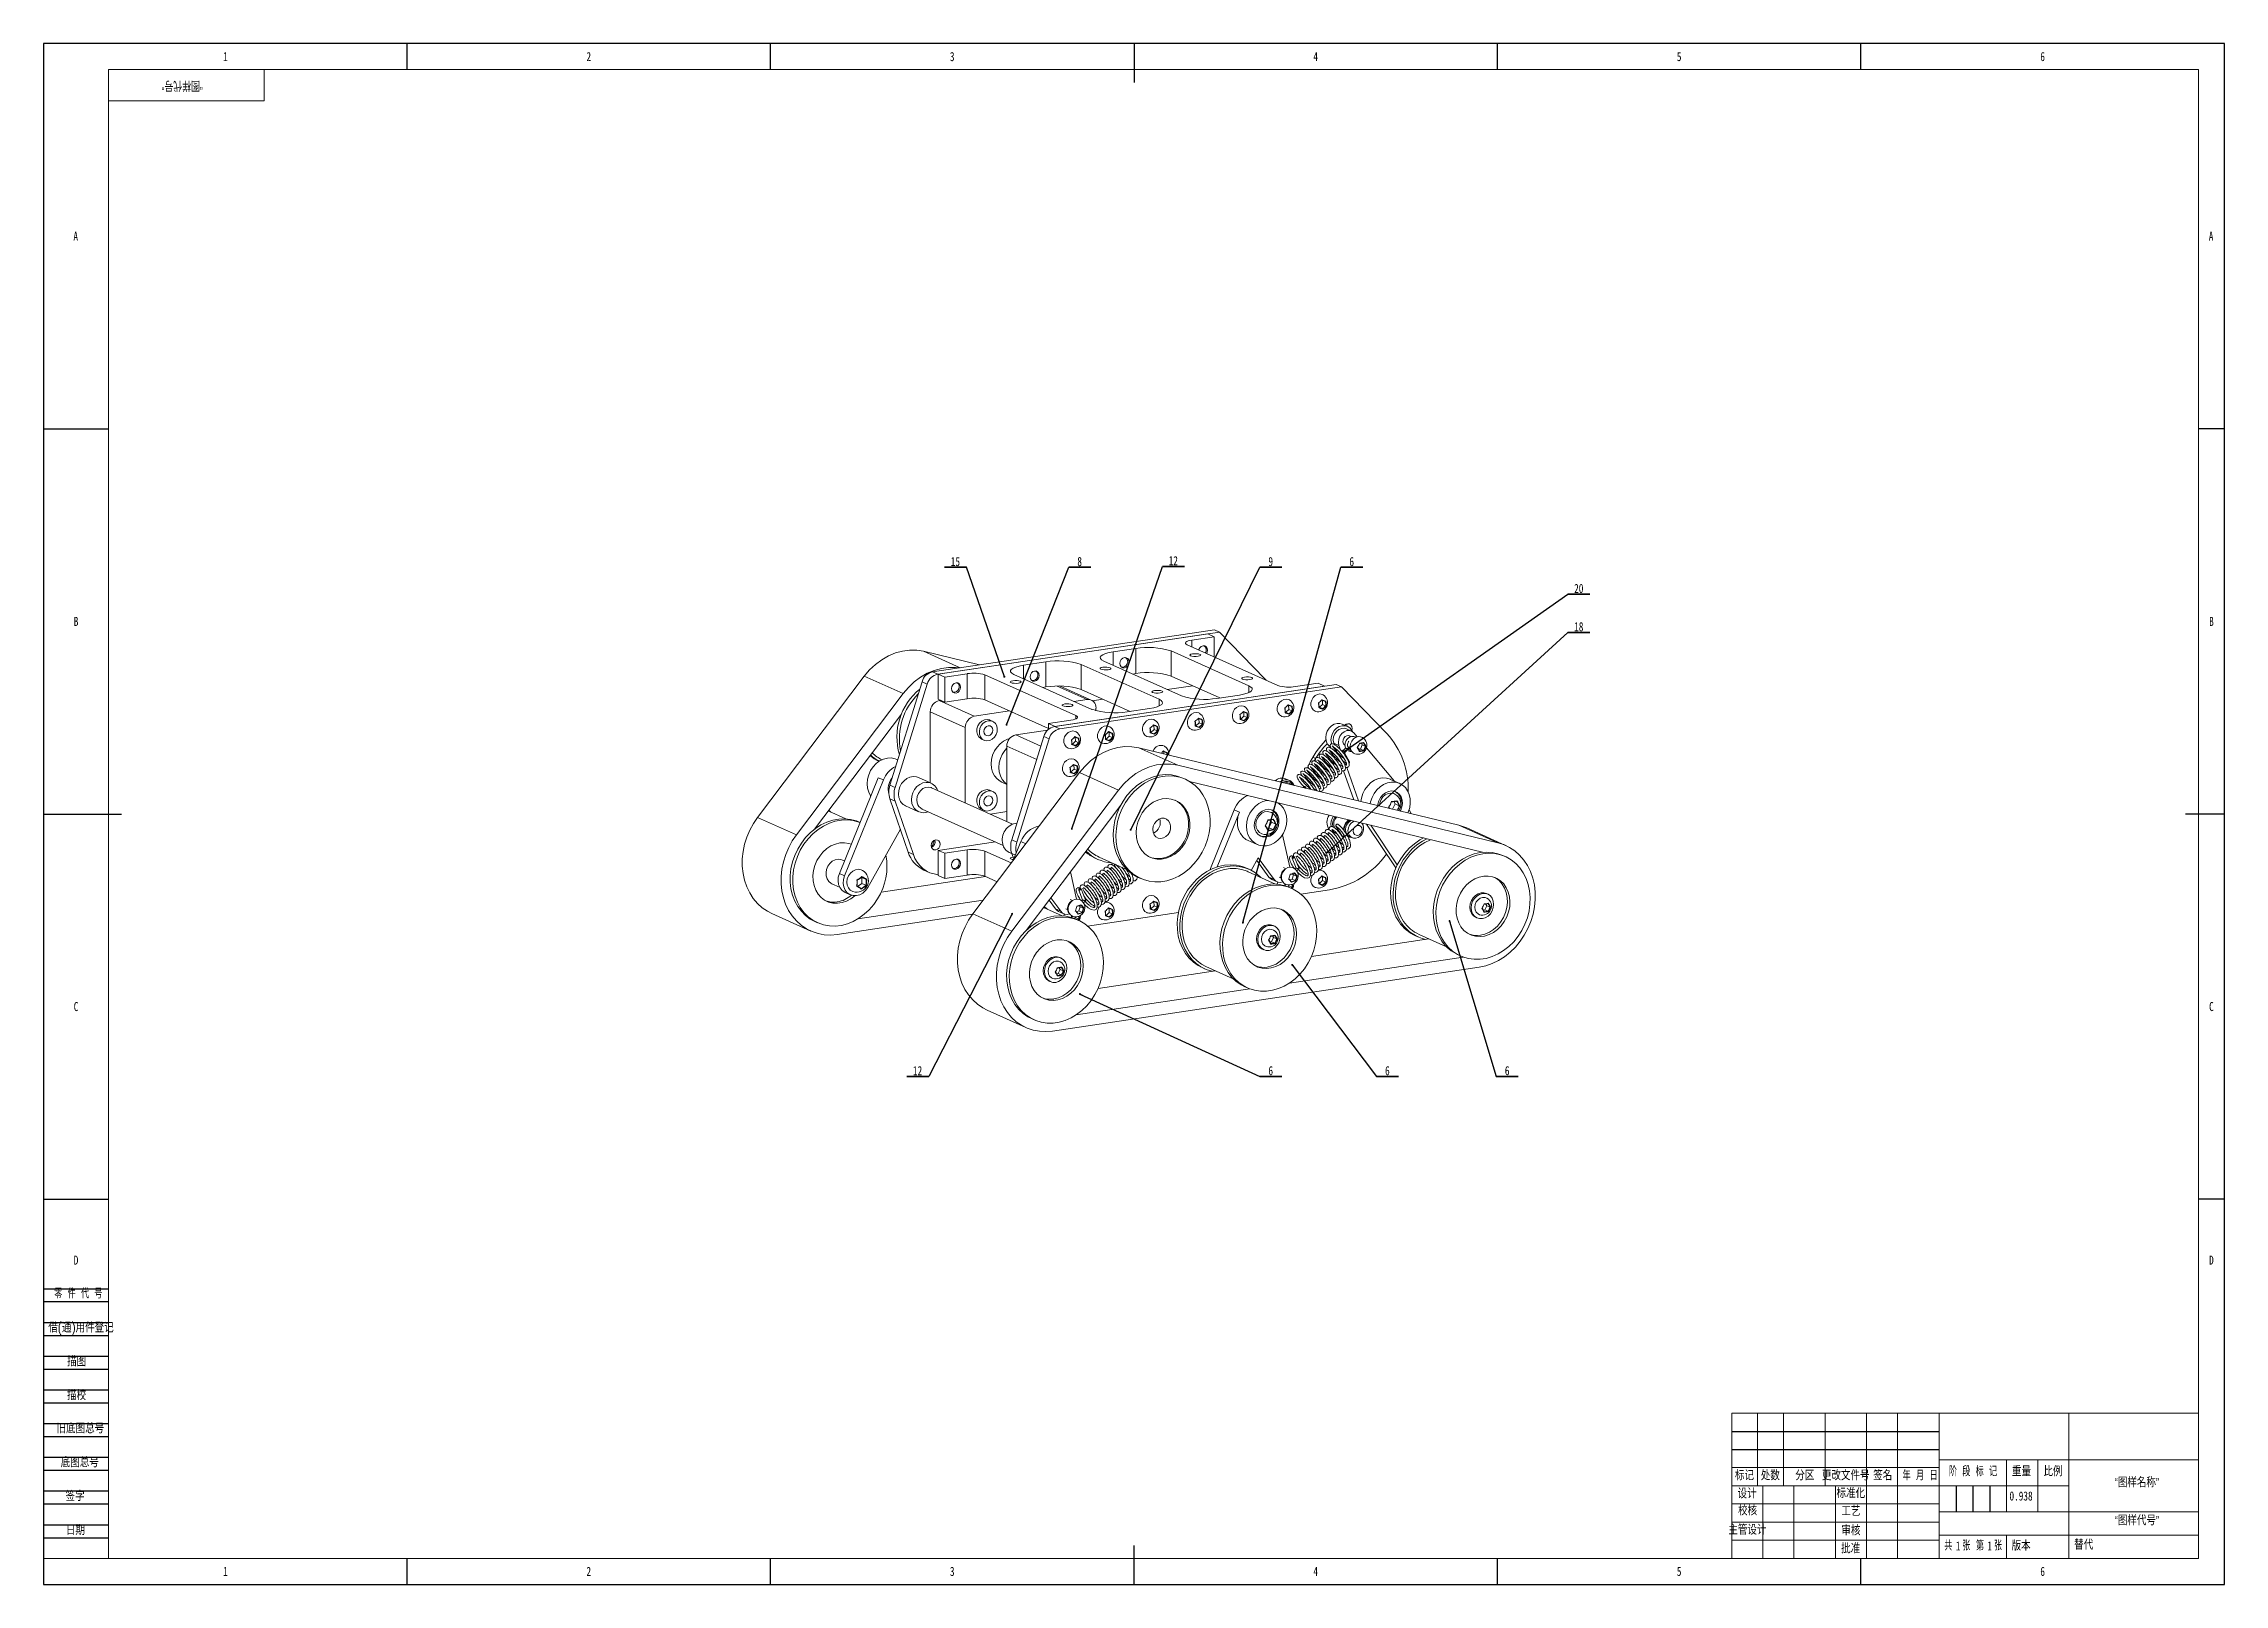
# Model space of a CAD drawing. Header units: millimetres. Extents: x 0 to 841, y 0 to 594.
import ezdxf

# ---------------------------------------------------------------- set-up
doc = ezdxf.new("R2010")
doc.units = ezdxf.units.MM
for name, color, linetype in [('10', 7, 'Continuous'), ('5', 7, 'Continuous'), ('9', 7, 'Continuous'), ('SLD-0', 7, 'Continuous')]:
    doc.layers.add(name, color=color, linetype=linetype)
doc.styles.add('SLDTEXTSTYLE0', font='TXT', dxfattribs={"width": 0.75})
doc.styles.add('SLDTEXTSTYLE1', font='TXT', dxfattribs={"width": 0.75, "bigfont": 'bigfont'})
doc.styles.add('SLDTEXTSTYLE2', font='TXT', dxfattribs={"width": 0.65, "bigfont": 'bigfont'})
doc.styles.add('SLDTEXTSTYLE3', font='TXT', dxfattribs={"width": 0.642857, "bigfont": 'bigfont'})
doc.styles.add('SLDTEXTSTYLE4', font='TXT', dxfattribs={"width": 0.625, "bigfont": 'bigfont'})
doc.styles.add('SLDTEXTSTYLE5', font='TXT', dxfattribs={"width": 0.7, "bigfont": 'bigfont'})
doc.dimstyles.new('SLDDIMSTYLE0', dxfattribs={"dimtxt": 0.18, "dimasz": 0.762, "dimexe": 0, "dimexo": 0.0625, "dimgap": 0, "dimtad": 0, "dimtih": 1, "dimtoh": 1, "dimdec": 0, "dimrnd": 1e-09, "dimzin": 0, "dimdsep": 46, "dimtxsty": 'Standard', "dimblk1": 'DOT', "dimblk2": 'DOT', "dimsah": 1, "dimcen": 0.09, "dimadec": 0, "dimazin": 0, "dimtfac": 0.762, "dimtdec": 0, "dimtofl": 0, "dimtmove": 0, "dimatfit": 3, "dimldrblk": 'DOT', "dimfxl": 0, "dimfrac": 2, "dimtolj": 1, "dimtzin": 0, "dimarcsym": 0})

msp = doc.modelspace()

# ---------------------------------------------------------------- texts
at = {"layer": '10', "color": 7, "char_height": 3.5}
for s, insert, attachment_point, style in [('1', (70.16, 590.76), 2, 'SLDTEXTSTYLE0'), ('2', (210.23, 590.76), 2, 'SLDTEXTSTYLE0'), ('3', (350.4, 590.76), 2, 'SLDTEXTSTYLE0'), ('4', (490.56, 590.76), 2, 'SLDTEXTSTYLE0'), ('5', (630.74, 590.76), 2, 'SLDTEXTSTYLE0'), ('6', (770.91, 590.76), 2, 'SLDTEXTSTYLE0'), ('A', (12.37, 521.51), 2, 'SLDTEXTSTYLE0'), ('A', (835.87, 521.51), 2, 'SLDTEXTSTYLE0'), ('B', (12.52, 373.01), 2, 'SLDTEXTSTYLE0'), ('B', (836.02, 373.01), 2, 'SLDTEXTSTYLE0'), ('C', (12.5, 224.51), 2, 'SLDTEXTSTYLE0'), ('C', (836, 224.51), 2, 'SLDTEXTSTYLE0'), ('D', (12.5, 126.76), 2, 'SLDTEXTSTYLE0'), ('D', (836, 126.76), 2, 'SLDTEXTSTYLE0'), ('\\M+197EB \\M+18C8F \\M+191E3 \\M+18D86', (4.08, 113.79), 1, 'SLDTEXTSTYLE3'), ('\\M+18ED8(\\M+192CA)\\M+19770\\M+18C8F\\M+1936F记', (1.82, 100.64), 1, 'SLDTEXTSTYLE1'), ('\\M+19560图', (12.74, 87.59), 2, 'SLDTEXTSTYLE1'), ('\\M+19560\\M+18D5A', (12.7, 74.56), 2, 'SLDTEXTSTYLE1'), ('\\M+18B8C\\M+192EA图总\\M+18D86', (4.99, 61.77), 1, 'SLDTEXTSTYLE1'), ('\\M+192EA图总\\M+18D86', (6.61, 48.68), 1, 'SLDTEXTSTYLE1'), ('标记', (655.92, 43.65), 2, 'SLDTEXTSTYLE1'), ('处\\M+19094', (665.89, 43.65), 2, 'SLDTEXTSTYLE1'), ('\\M+195AA\\M+18BE6', (679.2, 43.65), 2, 'SLDTEXTSTYLE1'), ('\\M+18D58\\M+189FC\\M+195B6\\M+18C8F\\M+18D86', (694.97, 43.65), 2, 'SLDTEXTSTYLE1'), ('签\\M+196BC', (709.25, 43.65), 2, 'SLDTEXTSTYLE1'), ('\\M+1944E \\M+18C8E \\M+193FA', (723.65, 43.65), 2, 'SLDTEXTSTYLE2'), ('阶 \\M+19269 标 记', (744.05, 45.23), 2, 'SLDTEXTSTYLE3'), ('\\M+18F64\\M+197CA', (762.75, 45.23), 2, 'SLDTEXTSTYLE1'), ('\\M+194E4\\M+197E1', (774.9, 45.23), 2, 'SLDTEXTSTYLE1'), ('签\\M+18E9A', (12.15, 35.66), 2, 'SLDTEXTSTYLE1'), ('设计', (656.93, 36.67), 2, 'SLDTEXTSTYLE1'), ('标\\M+18F79\\M+189BB', (696.93, 36.78), 2, 'SLDTEXTSTYLE1'), ('\\M+18D48艺', (696.96, 29.87), 2, 'SLDTEXTSTYLE1'), ('\\M+193FA\\M+18AFA', (12.24, 22.55), 2, 'SLDTEXTSTYLE1'), ('审\\M+18A6A', (696.97, 22.42), 2, 'SLDTEXTSTYLE1'), ('\\M+18BA4  张', (738.01, 16.59), 2, 'SLDTEXTSTYLE4'), ('\\M+191E6  张', (750.24, 16.59), 2, 'SLDTEXTSTYLE4'), ('\\M+194C5\\M+1967B', (762.61, 16.56), 2, 'SLDTEXTSTYLE1'), ('\\M+194E1\\M+18F79', (696.88, 15.51), 2, 'SLDTEXTSTYLE1'), ('1', (70.16, 6.76), 2, 'SLDTEXTSTYLE0'), ('2', (210.23, 6.76), 2, 'SLDTEXTSTYLE0'), ('3', (350.4, 6.76), 2, 'SLDTEXTSTYLE0'), ('4', (490.56, 6.76), 2, 'SLDTEXTSTYLE0'), ('5', (630.74, 6.76), 2, 'SLDTEXTSTYLE0'), ('6', (770.91, 6.76), 2, 'SLDTEXTSTYLE0')]:
    msp.add_mtext(s, dxfattribs=dict(at, insert=insert, attachment_point=attachment_point, style=style))
at = {"layer": '10', "char_height": 3.5}
for s, insert, attachment_point, style in [('0.938', (762.59, 35.83), 2, 'SLDTEXTSTYLE0'), ('\\M+18167图样\\M+196BC\\M+18FCC\\M+18168', (807.25, 40.97), 2, 'SLDTEXTSTYLE1'), ('\\M+18D5A\\M+18A6A', (657.13, 30.14), 2, 'SLDTEXTSTYLE1'), ('\\M+18167图样\\M+191E3\\M+18D86\\M+18168', (807.25, 26.31), 2, 'SLDTEXTSTYLE1'), ('\\M+18EE5\\M+18AC7设计', (657.06, 22.69), 2, 'SLDTEXTSTYLE1'), ('1', (737.45, 16.56), 1, 'SLDTEXTSTYLE0'), ('1', (749.57, 16.56), 1, 'SLDTEXTSTYLE0')]:
    msp.add_mtext(s, dxfattribs=dict(at, insert=insert, attachment_point=attachment_point, style=style))
at = {"layer": 'SLD-0', "insert": (53.44, 576.13), "char_height": 3.5, "attachment_point": 2, "rotation": 180, "style": 'SLDTEXTSTYLE5'}
msp.add_mtext('\\M+18167图样\\M+191E3\\M+18D86\\M+18168', dxfattribs=at)
at = {"layer": 'SLD-0', "insert": (783.07, 16.92), "char_height": 3.5, "attachment_point": 1, "style": 'SLDTEXTSTYLE1'}
msp.add_mtext('\\M+191D6\\M+191E3', dxfattribs=at)

# ---------------------------------------------------------------- blocks, each defined once
blk = doc.blocks.new('SW_NOTE_0')
at = {"layer": '10', "color": 0}
for p, q in [((0, 0), (8.49, 0)), ((8.49, 0), (0, 0)), ((0, 0), (8.49, 0)), ((8.49, 0), (0, 0)), ((0, 0), (8.49, 0)), ((8.49, 0), (0, 0))]:
    blk.add_line(p, q, dxfattribs=at)
at = {"layer": '10', "color": 0, "insert": (4.21, 3.96), "char_height": 3.5, "attachment_point": 2, "style": 'SLDTEXTSTYLE0'}
blk.add_mtext('8', dxfattribs=at)
blk = doc.blocks.new('_DOT')
at = {"color": 0, "linetype": 'ByBlock', "lineweight": -2}
blk.add_line((-0.5, 0), (-1, 0), dxfattribs=at)
at = {"color": 0, "linetype": 'ByBlock', "const_width": 0.5}
blk.add_lwpolyline([(-0.25, 0, 1), (0.25, 0, 1)], format="xyb", close=True, dxfattribs=at)
blk = doc.blocks.new('SW_NOTE_1')
at = {"layer": '10', "color": 0}
for p, q in [((0, 0), (8.49, 0)), ((8.49, 0), (0, 0)), ((0, 0), (8.49, 0)), ((8.49, 0), (0, 0)), ((0, 0), (8.49, 0)), ((8.49, 0), (0, 0))]:
    blk.add_line(p, q, dxfattribs=at)
at = {"layer": '10', "color": 0, "insert": (4.17, 3.96), "char_height": 3.5, "attachment_point": 2, "style": 'SLDTEXTSTYLE0'}
blk.add_mtext('12', dxfattribs=at)
blk = doc.blocks.new('SW_NOTE_2')
at = {"layer": '10', "color": 0}
for p, q in [((0, 0), (8.49, 0)), ((8.49, 0), (0, 0)), ((0, 0), (8.49, 0)), ((8.49, 0), (0, 0)), ((0, 0), (8.49, 0)), ((8.49, 0), (0, 0))]:
    blk.add_line(p, q, dxfattribs=at)
at = {"layer": '10', "color": 0, "insert": (4.21, 3.96), "char_height": 3.5, "attachment_point": 2, "style": 'SLDTEXTSTYLE0'}
blk.add_mtext('9', dxfattribs=at)
blk = doc.blocks.new('SW_NOTE_3')
at = {"layer": '10', "color": 0}
for p, q in [((0, 0), (8.49, 0)), ((8.49, 0), (0, 0)), ((0, 0), (8.49, 0)), ((8.49, 0), (0, 0)), ((0, 0), (8.49, 0)), ((8.49, 0), (0, 0))]:
    blk.add_line(p, q, dxfattribs=at)
at = {"layer": '10', "color": 0, "insert": (4.17, 3.96), "char_height": 3.5, "attachment_point": 2, "style": 'SLDTEXTSTYLE0'}
blk.add_mtext('18', dxfattribs=at)
blk = doc.blocks.new('SW_NOTE_4')
at = {"layer": '10', "color": 0}
for p, q in [((0, 0), (8.49, 0)), ((8.49, 0), (0, 0)), ((0, 0), (8.49, 0)), ((8.49, 0), (0, 0)), ((0, 0), (8.49, 0)), ((8.49, 0), (0, 0))]:
    blk.add_line(p, q, dxfattribs=at)
at = {"layer": '10', "color": 0, "insert": (4.17, 3.96), "char_height": 3.5, "attachment_point": 2, "style": 'SLDTEXTSTYLE0'}
blk.add_mtext('20', dxfattribs=at)
blk = doc.blocks.new('SW_NOTE_5')
at = {"layer": '10', "color": 0}
for p, q in [((0, 0), (8.49, 0)), ((8.49, 0), (0, 0)), ((0, 0), (8.49, 0)), ((8.49, 0), (0, 0)), ((0, 0), (8.49, 0)), ((8.49, 0), (0, 0))]:
    blk.add_line(p, q, dxfattribs=at)
at = {"layer": '10', "color": 0, "insert": (4.21, 3.96), "char_height": 3.5, "attachment_point": 2, "style": 'SLDTEXTSTYLE0'}
blk.add_mtext('6', dxfattribs=at)
blk = doc.blocks.new('SW_NOTE_6')
at = {"layer": '10', "color": 0}
for p, q in [((0, 0), (8.49, 0)), ((8.49, 0), (0, 0)), ((0, 0), (8.49, 0)), ((8.49, 0), (0, 0)), ((0, 0), (8.49, 0)), ((8.49, 0), (0, 0))]:
    blk.add_line(p, q, dxfattribs=at)
at = {"layer": '10', "color": 0, "insert": (4.21, 3.96), "char_height": 3.5, "attachment_point": 2, "style": 'SLDTEXTSTYLE0'}
blk.add_mtext('6', dxfattribs=at)
blk = doc.blocks.new('SW_NOTE_7')
at = {"layer": '10', "color": 0}
for p, q in [((0, 0), (8.49, 0)), ((8.49, 0), (0, 0)), ((0, 0), (8.49, 0)), ((8.49, 0), (0, 0)), ((0, 0), (8.49, 0)), ((8.49, 0), (0, 0))]:
    blk.add_line(p, q, dxfattribs=at)
at = {"layer": '10', "color": 0, "insert": (4.21, 3.96), "char_height": 3.5, "attachment_point": 2, "style": 'SLDTEXTSTYLE0'}
blk.add_mtext('6', dxfattribs=at)
blk = doc.blocks.new('SW_NOTE_8')
at = {"layer": '10', "color": 0}
for p, q in [((0, 0), (8.49, 0)), ((8.49, 0), (0, 0)), ((0, 0), (8.49, 0)), ((8.49, 0), (0, 0)), ((0, 0), (8.49, 0)), ((8.49, 0), (0, 0))]:
    blk.add_line(p, q, dxfattribs=at)
at = {"layer": '10', "color": 0, "insert": (4.21, 3.96), "char_height": 3.5, "attachment_point": 2, "style": 'SLDTEXTSTYLE0'}
blk.add_mtext('6', dxfattribs=at)
blk = doc.blocks.new('SW_NOTE_9')
at = {"layer": '10', "color": 0}
for p, q in [((-8.49, 0), (0, 0)), ((0, 0), (-8.49, 0)), ((-8.49, 0), (0, 0)), ((0, 0), (-8.49, 0)), ((-8.49, 0), (0, 0)), ((0, 0), (-8.49, 0))]:
    blk.add_line(p, q, dxfattribs=at)
at = {"layer": '10', "color": 0, "insert": (-4.31, 3.96), "char_height": 3.5, "attachment_point": 2, "style": 'SLDTEXTSTYLE0'}
blk.add_mtext('12', dxfattribs=at)
blk = doc.blocks.new('SW_NOTE_10')
at = {"layer": '10', "color": 0}
for p, q in [((-8.49, 0), (0, 0)), ((0, 0), (-8.49, 0)), ((-8.49, 0), (0, 0)), ((0, 0), (-8.49, 0)), ((-8.49, 0), (0, 0)), ((0, 0), (-8.49, 0))]:
    blk.add_line(p, q, dxfattribs=at)
at = {"layer": '10', "color": 0, "insert": (-4.31, 3.96), "char_height": 3.5, "attachment_point": 2, "style": 'SLDTEXTSTYLE0'}
blk.add_mtext('15', dxfattribs=at)

# ---------------------------------------------------------------- linework, layer by layer
at = {"color": 7, "linetype": 'Continuous', "lineweight": 15}
for p, q in [((451.52, 368.03), (342.84, 351.79)), ((453.52, 367.14), (344.84, 350.9)), ((345.04, 350.93), (448.96, 366.45)), ((440.97, 362.27), (475.97, 346.58)), ((451.46, 365.33), (442.8, 364.04)), ((448.96, 366.45), (451.46, 365.33)), ((451.46, 357.57), (451.46, 365.33)), ((453.52, 367.14), (451.52, 368.03)), ((470.96, 349.13), (453.52, 367.14)), ((360.96, 354.5), (339.36, 359.73)), ((377.85, 354.33), (386.51, 355.63)), ((386.51, 345.97), (386.51, 355.63)), ((400.17, 354.68), (430.17, 341.23)), ((400.17, 345.02), (400.17, 354.68)), ((438.83, 342.53), (408.83, 355.97)), ((412.49, 359.51), (421.15, 360.8)), ((421.15, 351.14), (421.15, 360.8)), ((434.81, 359.86), (464.81, 346.41)), ((434.81, 350.2), (434.81, 359.86)), ((316.5, 350.15), (275.36, 295.71)), ((331.5, 343.43), (316.5, 350.15)), ((338.77, 348.01), (326.37, 308.16)), ((340.77, 347.11), (328.37, 307.26)), ((340.77, 347.11), (338.77, 348.01)), ((344.84, 350.9), (342.84, 351.79)), ((347.54, 349.8), (345.04, 350.93)), ((345.04, 341.27), (345.04, 350.93)), ((356.2, 351.1), (347.54, 349.8)), ((347.54, 340.15), (347.54, 349.8)), ((356.2, 341.44), (356.2, 351.1)), ((398.03, 334.93), (363.03, 350.62)), ((363.03, 350.62), (363.03, 340.97)), ((404.19, 337.35), (374.19, 350.8)), ((385.35, 345.8), (386.51, 345.97)), ((498.52, 346.96), (389.84, 330.72)), ((493.96, 346.28), (390.04, 330.75)), ((500.52, 346.07), (391.84, 329.83)), ((404.02, 340.95), (392.07, 346.31)), ((400.17, 345.02), (419.01, 336.58)), ((419.99, 350.97), (421.15, 351.14)), ((443.16, 346.45), (433.34, 344.99)), ((434.81, 350.2), (453.65, 341.75)), ((471.46, 348.6), (470.96, 349.13)), ((482.8, 346.11), (491.46, 347.4)), ((491.46, 347.4), (493.96, 346.28)), ((500.52, 346.07), (498.52, 346.96)), ((517.96, 328.06), (500.52, 346.07)), ((331.5, 343.43), (290.36, 288.99)), ((347.54, 340.15), (345.04, 341.27)), ((345.41, 340.72), (346.04, 340.82)), ((345.41, 340.72), (358.91, 334.67)), ((356.2, 341.44), (347.54, 340.15)), ((358.91, 334.67), (372.53, 336.71)), ((387.54, 329.98), (363.03, 340.97)), ((397.35, 340.42), (402.38, 341.17)), ((408.52, 341.28), (404.5, 340.68)), ((405.84, 337.82), (405.84, 336.8)), ((426.51, 337.7), (417.85, 336.4)), ((461.15, 342.87), (452.49, 341.58)), ((478.99, 336.2), (480.23, 337.32)), ((480.23, 337.32), (480.14, 338.91)), ((480.23, 337.32), (481.42, 336.79)), ((491.82, 338.2), (491.98, 338.14)), ((491.98, 338.14), (493.23, 339.26)), ((491.98, 338.14), (493.16, 337.61)), ((493.23, 339.26), (493.13, 340.85)), ((493.23, 339.26), (494.41, 338.73)), ((330.82, 335.52), (297.32, 291.18)), ((341.94, 336.34), (355.44, 330.29)), ((341.94, 309), (341.94, 336.34)), ((355.44, 301.31), (355.44, 330.29)), ((365.96, 332.74), (364.96, 333.19)), ((387.21, 329.34), (374.91, 327.5)), ((387.54, 331.87), (396.2, 333.17)), ((387.54, 329.64), (387.54, 331.87)), ((390.04, 330.75), (387.54, 331.87)), ((391.84, 329.83), (389.84, 330.72)), ((410.95, 326.96), (410.86, 328.56)), ((426.87, 328.5), (427.03, 328.44)), ((427.03, 328.44), (428.27, 329.55)), ((427.03, 328.44), (428.21, 327.9)), ((428.27, 329.55), (428.18, 331.15)), ((428.27, 329.55), (429.46, 329.02)), ((444.19, 331.09), (444.35, 331.02)), ((444.35, 331.02), (445.59, 332.14)), ((444.35, 331.02), (445.53, 330.49)), ((445.59, 332.14), (445.5, 333.73)), ((445.59, 332.14), (446.78, 331.61)), ((461.51, 333.67), (461.67, 333.61)), ((461.67, 333.61), (462.91, 334.73)), ((461.67, 333.61), (462.85, 333.08)), ((462.91, 334.73), (462.82, 336.32)), ((462.91, 334.73), (464.1, 334.2)), ((478.83, 336.26), (478.99, 336.2)), ((478.99, 336.2), (480.17, 335.67)), ((502.84, 330.76), (500.84, 331.65)), ((502.3, 331.57), (501.74, 331.25)), ((504.43, 328.95), (502.43, 329.84)), ((506.62, 326.77), (505.46, 328.16)), ((361.69, 325.89), (362.69, 325.44)), ((371.44, 323.12), (371.44, 294.14)), ((385.77, 326.94), (373.37, 287.09)), ((387.77, 326.04), (375.37, 286.19)), ((387.77, 326.04), (385.77, 326.94)), ((396.56, 323.97), (396.72, 323.91)), ((396.72, 323.91), (397.96, 325.02)), ((396.72, 323.91), (397.9, 323.37)), ((397.96, 325.02), (397.87, 326.62)), ((397.96, 325.02), (399.15, 324.49)), ((409.55, 325.91), (409.71, 325.85)), ((409.71, 325.85), (410.95, 326.96)), ((409.71, 325.85), (410.89, 325.32)), ((410.95, 326.96), (412.14, 326.43)), ((437.36, 315.79), (422.36, 322.52)), ((545.77, 292.66), (422.36, 322.52)), ((432.02, 320.18), (431.96, 321.09)), ((499.55, 323.46), (497.55, 324.36)), ((497.55, 324.36), (497.75, 323.79)), ((497.88, 322.02), (498.46, 321.76)), ((498.33, 322.14), (498.74, 320.95)), ((499.55, 323.46), (500.14, 321.76)), ((502.12, 322.42), (500.71, 321.1)), ((501.64, 320.61), (503.41, 322.25)), ((503.61, 317.11), (501.65, 320.62)), ((502.72, 322.25), (502.48, 322.28)), ((503, 323.01), (503.89, 322.61)), ((503.4, 322.24), (503.33, 322.23)), ((504.26, 326.83), (503.61, 327.12)), ((504.06, 322.08), (503.82, 322.12)), ((507.16, 321.96), (507.79, 322.05)), ((507.79, 322.05), (508.54, 323.62)), ((507.79, 322.05), (508.98, 321.52)), ((508.54, 323.62), (508.18, 324.26)), ((508.54, 323.62), (509.73, 323.08)), ((520.81, 309.75), (510.15, 322.53)), ((322.1, 317.38), (322.22, 317.33)), ((329.4, 317.91), (329.06, 318.07)), ((399.5, 312.95), (358.36, 258.5)), ((396.02, 313.26), (396.17, 313.2)), ((396.17, 313.2), (397.42, 314.32)), ((396.17, 313.2), (397.36, 312.67)), ((397.42, 314.32), (397.32, 315.91)), ((397.42, 314.32), (398.6, 313.78)), ((414.5, 306.22), (399.5, 312.95)), ((560.77, 285.94), (437.36, 315.79)), ((489.14, 315.93), (489.24, 316.14)), ((490.53, 318.4), (489.44, 318.88)), ((491.1, 314.97), (491.34, 315.42)), ((492.1, 316.8), (492.31, 317.14)), ((493.23, 318.58), (493.35, 318.76)), ((501.3, 313.66), (505.23, 302.47)), ((501.83, 316.96), (502.2, 315.91)), ((502.53, 314.96), (507.07, 302.02)), ((321.86, 311), (306.88, 274.05)), ((323.86, 310.11), (308.88, 273.15)), ((323.86, 310.11), (321.86, 311)), ((328.37, 307.26), (326.37, 308.16)), ((328.37, 301.98), (326.37, 302.87)), ((326.37, 302.87), (333.43, 282.3)), ((342.33, 308.83), (337.33, 311.07)), ((373.69, 293.13), (342.47, 307.12)), ((365.96, 305.69), (364.96, 306.14)), ((369.51, 309.28), (371.44, 308.41)), ((414.5, 306.22), (373.36, 251.78)), ((440.29, 310.43), (439.29, 310.87)), ((554.9, 282.24), (441.9, 309.58)), ((480.48, 309.92), (478.98, 310.59)), ((482.27, 308.03), (480.32, 308.9)), ((486.14, 307.59), (485.71, 307.19)), ((486.91, 306.9), (486.33, 307.58)), ((522.96, 308.79), (519.46, 310.36)), ((290.36, 288.99), (275.36, 295.71)), ((309.35, 295.14), (302.6, 298.17)), ((328.37, 301.98), (335.43, 281.4)), ((332.42, 300.12), (337.42, 297.88)), ((338.79, 298.91), (370.01, 284.91)), ((361.69, 298.84), (362.69, 298.39)), ((371.44, 297.91), (365.13, 296.96)), ((415.41, 300.41), (378.94, 252.15)), ((459.13, 298.64), (449.71, 275.41)), ((461.13, 297.75), (452.55, 276.59)), ((461.13, 297.75), (459.13, 298.64)), ((473.55, 293.8), (473.07, 294.66)), ((520.19, 298.85), (521.18, 300.92)), ((521.18, 300.92), (520.7, 301.77)), ((521.18, 300.92), (522.78, 300.2)), ((527.35, 297.12), (526.61, 298.71)), ((314.87, 293.76), (314.65, 293.86)), ((317.85, 268.71), (330.4, 291.11)), ((345.04, 282.96), (367.03, 286.25)), ((375.37, 286.19), (373.37, 287.09)), ((376.86, 286.35), (373.91, 279.08)), ((464.47, 286.81), (467.97, 285.24)), ((471.71, 291.59), (472.55, 291.72)), ((472.55, 291.72), (473.55, 293.8)), ((472.55, 291.72), (474.15, 291)), ((473.55, 293.8), (475.15, 293.08)), ((480.54, 276.51), (477.77, 288.99)), ((496.95, 290.16), (498.45, 289.49)), ((498.37, 292.36), (500.94, 288.27)), ((498.43, 292.31), (498.47, 292.24)), ((499.06, 293.02), (499.04, 293.04)), ((499.11, 290.29), (499.89, 289.94)), ((501.14, 288.23), (501.64, 288.59)), ((502.46, 289.19), (502.55, 289.26)), ((503.69, 288.24), (504.61, 287.82)), ((510.11, 293.08), (521.47, 276.2)), ((511.77, 292.67), (522.04, 277.42)), ((531.75, 287.58), (531.61, 287.87)), ((560.77, 285.94), (545.77, 292.66)), ((563.83, 284.89), (548.83, 291.62)), ((308.85, 278.93), (308.1, 279.26)), ((335.43, 281.4), (333.43, 282.3)), ((347.54, 281.84), (345.04, 282.96)), ((345.04, 273.3), (345.04, 282.96)), ((356.2, 283.14), (347.54, 281.84)), ((347.54, 272.18), (347.54, 281.84)), ((356.2, 273.48), (356.2, 283.14)), ((373.18, 278.11), (363.03, 282.66)), ((363.03, 282.66), (363.03, 273)), ((372.42, 282.19), (373.39, 281.76)), ((373.37, 281.81), (374.12, 279.61)), ((405.6, 279.95), (406.6, 279.5)), ((407.01, 280.41), (417.63, 275.65)), ((465.73, 275.28), (468.41, 280.07)), ((467.84, 279.04), (472.52, 272.69)), ((468.41, 280.07), (474.52, 271.79)), ((481.47, 279.98), (481.55, 279.93)), ((481.47, 279.97), (482.98, 276.16)), ((482.3, 280.48), (481.55, 279.93)), ((484.18, 275.82), (482.37, 280.42)), ((491.41, 277.56), (492.25, 277.06)), ((492.94, 278.69), (493.79, 278.18)), ((494.47, 279.82), (495.32, 279.31)), ((496.01, 280.94), (496.86, 280.43)), ((497.54, 282.07), (498.39, 281.56)), ((499.08, 283.19), (499.93, 282.69)), ((500.61, 284.32), (501.46, 283.81)), ((563.69, 280.57), (562.69, 281.02)), ((304.01, 270.14), (306.98, 268.81)), ((308.88, 273.15), (306.88, 274.05)), ((313.86, 269.1), (315.48, 270.26)), ((315.59, 272.5), (315.38, 272.62)), ((315.48, 270.26), (315.59, 272.5)), ((315.48, 270.26), (317.08, 269.54)), ((315.59, 272.5), (317.19, 271.79)), ((323, 266.88), (363.27, 272.9)), ((339.5, 275.39), (341.5, 274.49)), ((347.54, 272.18), (345.04, 273.3)), ((356.2, 273.48), (347.54, 272.18)), ((367.73, 270.9), (363.03, 273)), ((398.27, 264.21), (395.95, 274.66)), ((415.27, 269.77), (416.12, 269.27)), ((416.81, 270.9), (417.65, 270.39)), ((418.34, 272.02), (419.19, 271.52)), ((422.1, 272.55), (423.1, 272.1)), ((464.92, 275.67), (463.92, 276.12)), ((475.12, 270), (464.51, 274.76)), ((474.52, 271.79), (472.52, 272.69)), ((473.67, 271.75), (475.67, 270.86)), ((476.48, 272.68), (477.23, 272.35)), ((479.04, 275.92), (478.12, 276.33)), ((478.63, 269.94), (478.77, 270.03)), ((478.86, 269.99), (478.73, 269.9)), ((479.82, 268.98), (480.23, 269.36)), ((480.23, 269.36), (480.22, 269.66)), ((480.23, 269.36), (481.42, 268.82)), ((480.63, 271.61), (481.52, 271.92)), ((481.52, 271.92), (482.03, 273.57)), ((481.52, 271.92), (482.71, 271.38)), ((482.03, 273.57), (481.71, 273.93)), ((482.03, 273.57), (483.21, 273.03)), ((482.97, 276.17), (482.54, 275.85)), ((483.21, 275.11), (484.18, 275.82)), ((488.34, 275.31), (489.18, 274.81)), ((489.87, 276.44), (490.72, 275.93)), ((491.82, 270.24), (491.98, 270.18)), ((491.98, 270.18), (493.23, 271.3)), ((491.98, 270.18), (493.16, 269.65)), ((493.23, 271.3), (493.13, 272.89)), ((493.23, 271.3), (494.41, 270.76)), ((309.1, 266.76), (311.1, 265.86)), ((314.06, 256.58), (362.36, 263.79)), ((392.85, 257.71), (385.6, 260.96)), ((387.74, 263.79), (390.25, 260.39)), ((388.42, 264.69), (392.25, 259.5)), ((396.77, 263.63), (395.85, 264.04)), ((399.19, 267.68), (399.28, 267.64)), ((399.2, 267.67), (400.7, 263.87)), ((399.25, 259.62), (399.76, 261.27)), ((400.03, 268.19), (399.28, 267.64)), ((399.76, 261.27), (399.44, 261.64)), ((399.76, 261.27), (400.94, 260.74)), ((401.91, 263.53), (400.09, 268.12)), ((400.7, 263.87), (400.27, 263.56)), ((400.94, 262.81), (401.91, 263.52)), ((406.06, 263.02), (406.91, 262.51)), ((407.6, 264.15), (408.45, 263.64)), ((409.13, 265.27), (409.98, 264.76)), ((410.67, 266.4), (411.51, 265.89)), ((412.2, 267.52), (413.05, 267.02)), ((413.74, 268.65), (414.58, 268.14)), ((427.03, 260.47), (428.27, 261.59)), ((428.27, 261.59), (428.18, 263.19)), ((428.27, 261.59), (429.46, 261.06)), ((481.42, 268.28), (480.42, 268.72)), ((484.88, 266.11), (495.92, 267.76)), ((555.85, 260.07), (556.6, 261.63)), ((556.6, 261.63), (556.24, 262.28)), ((556.9, 266.08), (556.4, 266.31)), ((556.6, 261.63), (557.79, 261.1)), ((280.83, 258.61), (295.83, 251.89)), ((297.47, 255.54), (298.47, 255.09)), ((306.06, 250.55), (358.25, 258.35)), ((373.36, 251.78), (358.36, 258.5)), ((392.25, 259.5), (390.25, 260.39)), ((391.39, 259.46), (393.39, 258.56)), ((394.21, 260.39), (394.96, 260.05)), ((396.36, 257.64), (396.5, 257.74)), ((396.58, 257.69), (396.46, 257.61)), ((397.54, 256.69), (397.96, 257.06)), ((397.96, 257.06), (397.94, 257.37)), ((397.96, 257.06), (399.15, 256.53)), ((399.15, 255.98), (398.15, 256.43)), ((398.36, 259.31), (399.25, 259.62)), ((399.25, 259.62), (400.43, 259.09)), ((402.61, 253.81), (437.65, 259.05)), ((409.55, 257.95), (409.71, 257.89)), ((409.71, 257.89), (410.95, 259)), ((409.71, 257.89), (410.89, 257.35)), ((410.95, 259), (410.86, 260.6)), ((410.95, 259), (412.14, 258.47)), ((426.87, 260.54), (427.03, 260.47)), ((427.03, 260.47), (428.21, 259.94)), ((474.63, 253.79), (474.13, 254.01)), ((552.31, 257.18), (552.81, 256.96)), ((555.22, 259.98), (555.85, 260.07)), ((555.85, 260.07), (557.04, 259.54)), ((470.04, 244.89), (470.54, 244.66)), ((472.94, 247.68), (473.58, 247.78)), ((473.58, 247.78), (474.33, 249.34)), ((473.58, 247.78), (474.77, 247.25)), ((474.33, 249.34), (473.97, 249.99)), ((474.33, 249.34), (475.52, 248.81)), ((488.92, 242.06), (534.26, 248.84)), ((529.01, 250.09), (530.01, 249.64)), ((530.42, 250.55), (541.03, 245.8)), ((389.06, 213.34), (553.6, 237.93)), ((390.67, 235.39), (391.31, 235.48)), ((391.31, 235.48), (392.06, 237.04)), ((391.31, 235.48), (392.49, 234.95)), ((392.06, 237.04), (391.7, 237.69)), ((392.35, 241.49), (391.85, 241.72)), ((392.06, 237.04), (393.24, 236.51)), ((406.65, 229.77), (451.98, 236.54)), ((446.74, 237.8), (447.74, 237.35)), ((448.15, 238.26), (458.76, 233.5)), ((480.44, 231.83), (547.49, 241.85)), ((545.51, 242.69), (546.51, 242.25)), ((387.76, 232.59), (388.26, 232.37)), ((398.17, 219.54), (465.22, 229.55)), ((463.24, 230.4), (464.24, 229.95)), ((363.83, 221.4), (378.83, 214.68)), ((380.97, 218.11), (381.97, 217.66))]:
    msp.add_line(p, q, dxfattribs=at)
at = {"color": 8, "linetype": 'Continuous', "lineweight": 15}
for p, q in [((442.8, 364.04), (442.8, 361.45)), ((353.5, 353.39), (339.36, 359.73)), ((377.85, 349.16), (377.85, 354.33)), ((412.49, 354.33), (412.49, 359.51)), ((390.91, 346.31), (402.38, 341.17)), ((464.81, 343.82), (464.81, 346.41)), ((430.17, 338.64), (430.17, 341.23)), ((398.03, 333.64), (398.03, 334.93)), ((382.97, 317.95), (371.44, 323.12)), ((384.59, 323.16), (374.91, 327.5)), ((378.76, 285.5), (376.86, 286.35)), ((374.76, 281.18), (373.37, 281.81))]:
    msp.add_line(p, q, dxfattribs=at)
at = {"color": 7, "linetype": 'Continuous', "lineweight": 15, "flags": 128}
for points in [[(440.97, 362.27), (440.56, 362.5), (440.34, 362.75), (440.31, 363), (440.47, 363.25), (440.82, 363.49), (441.33, 363.71), (442, 363.89), (442.8, 364.04)], [(445.45, 360.26), (445.49, 360.37), (445.87, 361.07), (446.45, 361.58), (447.13, 361.84), (447.81, 361.79), (448.38, 361.44), (448.77, 360.86), (448.9, 360.12)], [(339.36, 359.73), (336.71, 360.16), (333.97, 360.2), (331.21, 359.84), (328.47, 359.1), (325.78, 357.98), (323.2, 356.49), (320.77, 354.67), (318.52, 352.55), (316.5, 350.15)], [(352.88, 353.29), (351.71, 353.44), (348.97, 353.48), (346.21, 353.12), (343.47, 352.37), (340.78, 351.25), (338.2, 349.77), (335.77, 347.95), (333.52, 345.83), (331.5, 343.43)], [(374.19, 350.8), (373.38, 351.26), (372.93, 351.75), (372.87, 352.26), (373.19, 352.76), (373.88, 353.24), (374.91, 353.67), (376.25, 354.04), (377.85, 354.33)], [(407.68, 352.81), (407.42, 353.02), (407.47, 353.23), (407.83, 353.42), (408.45, 353.56), (409.22, 353.62), (410.04, 353.61), (410.78, 353.52), (411.32, 353.36), (411.58, 353.16), (411.53, 352.95), (411.16, 352.76), (410.55, 352.62), (409.77, 352.55), (408.95, 352.56), (408.22, 352.65), (407.68, 352.81)], [(408.83, 355.97), (408.02, 356.44), (407.57, 356.93), (407.51, 357.44), (407.83, 357.94), (408.52, 358.41), (409.56, 358.84), (410.9, 359.21), (412.49, 359.51)], [(415.04, 355.06), (415.18, 354.32), (415.56, 353.74), (416.14, 353.4), (416.82, 353.35), (417.5, 353.6), (418.07, 354.11), (418.46, 354.81), (418.59, 355.59), (418.46, 356.33), (418.07, 356.92), (417.5, 357.26), (416.82, 357.31), (416.14, 357.06), (415.56, 356.54), (415.18, 355.84), (415.04, 355.06)], [(442.32, 357.99), (442.06, 358.19), (442.11, 358.4), (442.47, 358.59), (443.09, 358.73), (443.87, 358.8), (444.68, 358.79), (445.42, 358.69), (445.96, 358.53), (446.22, 358.33), (446.17, 358.12), (445.81, 357.93), (445.19, 357.79), (444.41, 357.72), (443.6, 357.74), (442.86, 357.83), (442.32, 357.99)], [(448.9, 360.12), (448.77, 359.34), (448.55, 358.88)], [(353.64, 345.89), (353.51, 345.11), (353.12, 344.41), (352.55, 343.89), (351.87, 343.64), (351.19, 343.69), (350.61, 344.03), (350.23, 344.62), (350.09, 345.36), (350.23, 346.13), (350.61, 346.83), (351.19, 347.35), (351.87, 347.6), (352.55, 347.55), (353.12, 347.21), (353.51, 346.62), (353.64, 345.89)], [(373.04, 347.64), (372.78, 347.84), (372.83, 348.05), (373.19, 348.24), (373.81, 348.38), (374.58, 348.45), (375.4, 348.43), (376.14, 348.34), (376.68, 348.18), (376.94, 347.98), (376.89, 347.77), (376.52, 347.58), (375.91, 347.44), (375.13, 347.37), (374.31, 347.38), (373.58, 347.48), (373.04, 347.64)], [(380.4, 349.89), (380.54, 349.15), (380.92, 348.56), (381.5, 348.22), (382.18, 348.17), (382.86, 348.42), (383.43, 348.94), (383.82, 349.64), (383.95, 350.42), (383.82, 351.15), (383.43, 351.74), (382.86, 352.08), (382.18, 352.13), (381.5, 351.88), (380.92, 351.36), (380.54, 350.66), (380.4, 349.89)], [(464.81, 346.41), (465.62, 345.95), (466.06, 345.45), (466.13, 344.94), (465.81, 344.44), (465.12, 343.97), (464.08, 343.54), (462.74, 343.17), (461.15, 342.87)], [(462.32, 349.02), (462.06, 349.23), (462.11, 349.44), (462.47, 349.63), (463.09, 349.77), (463.87, 349.84), (464.68, 349.82), (465.42, 349.73), (465.96, 349.57), (466.22, 349.37), (466.17, 349.16), (465.81, 348.97), (465.19, 348.83), (464.41, 348.76), (463.6, 348.77), (462.86, 348.87), (462.32, 349.02)], [(393.04, 338.67), (392.78, 338.87), (392.83, 339.08), (393.19, 339.27), (393.81, 339.41), (394.58, 339.48), (395.4, 339.47), (396.14, 339.38), (396.68, 339.22), (396.94, 339.01), (396.89, 338.8), (396.52, 338.61), (395.91, 338.47), (395.13, 338.41), (394.31, 338.42), (393.58, 338.51), (393.04, 338.67)], [(430.17, 341.23), (430.98, 340.77), (431.42, 340.28), (431.49, 339.77), (431.17, 339.27), (430.48, 338.79), (429.44, 338.36), (428.1, 337.99), (426.51, 337.7)], [(427.68, 343.85), (427.42, 344.05), (427.47, 344.26), (427.83, 344.45), (428.45, 344.59), (429.22, 344.66), (430.04, 344.65), (430.78, 344.55), (431.32, 344.39), (431.58, 344.19), (431.53, 343.98), (431.16, 343.79), (430.55, 343.65), (429.77, 343.58), (428.95, 343.6), (428.22, 343.69), (427.68, 343.85)], [(463.09, 338.39), (462.76, 338.56), (461.86, 338.74), (460.91, 338.58), (460.01, 338.11), (459.26, 337.36), (458.71, 336.42), (458.43, 335.37), (458.44, 334.31), (458.75, 333.36), (459.31, 332.6), (460.09, 332.1), (460.25, 332.05)], [(480.42, 340.98), (480.08, 341.15), (479.18, 341.32), (478.23, 341.17), (477.33, 340.69), (476.58, 339.95), (476.03, 339), (475.75, 337.95), (475.76, 336.9), (476.07, 335.95), (476.64, 335.19), (477.41, 334.69), (477.57, 334.63)], [(493.41, 342.92), (493.07, 343.09), (492.17, 343.27), (491.22, 343.11), (490.33, 342.64), (489.57, 341.89), (489.02, 340.95), (488.74, 339.9), (488.75, 338.84), (489.06, 337.89), (489.63, 337.13), (490.4, 336.63), (490.56, 336.58)], [(364.96, 333.19), (364.83, 333.24), (363.84, 333.43), (362.81, 333.28), (361.82, 332.79), (360.97, 332.02), (360.32, 331.02), (359.95, 329.89), (359.87, 328.73), (360.1, 327.64), (360.61, 326.72), (361.37, 326.05), (361.69, 325.89)], [(364.32, 332.95), (363.3, 332.63), (362.37, 331.99), (361.61, 331.09), (361.1, 330.02), (360.87, 328.86), (360.95, 327.72), (361.32, 326.71), (361.97, 325.9), (362.82, 325.38), (363.81, 325.19), (364.84, 325.34), (365.83, 325.83), (366.68, 326.61), (367.32, 327.6), (367.7, 328.73), (367.78, 329.89), (367.55, 330.98), (367.03, 331.9), (366.27, 332.57), (365.34, 332.93), (364.32, 332.95)], [(364.32, 331.02), (363.66, 330.77), (363.1, 330.27), (362.72, 329.59), (362.59, 328.83), (362.72, 328.11), (363.1, 327.54), (363.66, 327.2), (364.32, 327.16), (364.99, 327.4), (365.55, 327.9), (365.92, 328.59), (366.05, 329.35), (365.92, 330.07), (365.55, 330.64), (364.99, 330.97), (364.32, 331.02)], [(398.14, 328.69), (397.81, 328.85), (396.91, 329.03), (395.96, 328.87), (395.06, 328.4), (394.3, 327.65), (393.76, 326.71), (393.48, 325.66), (393.49, 324.61), (393.8, 323.65), (394.36, 322.89), (395.14, 322.4), (395.3, 322.34)], [(398.03, 334.93), (398.43, 334.7), (398.65, 334.46), (398.69, 334.2), (398.53, 333.95), (398.18, 333.72), (397.66, 333.5), (396.99, 333.31), (396.2, 333.17)], [(411.13, 330.63), (410.8, 330.79), (409.9, 330.97), (408.95, 330.82), (408.05, 330.34), (407.29, 329.6), (406.75, 328.65), (406.47, 327.6), (406.48, 326.55), (406.79, 325.59), (407.35, 324.83), (408.13, 324.34), (408.29, 324.28)], [(428.45, 333.22), (428.12, 333.38), (427.22, 333.56), (426.27, 333.4), (425.37, 332.93), (424.62, 332.18), (424.07, 331.24), (423.79, 330.19), (423.8, 329.14), (424.11, 328.18), (424.67, 327.42), (425.45, 326.93), (425.61, 326.87)], [(445.77, 335.81), (445.44, 335.97), (444.54, 336.15), (443.59, 335.99), (442.69, 335.52), (441.94, 334.77), (441.39, 333.83), (441.11, 332.78), (441.12, 331.72), (441.43, 330.77), (441.99, 330.01), (442.77, 329.52), (442.93, 329.46)], [(500.84, 331.65), (499.91, 331.92), (498.79, 331.92), (497.67, 331.59), (496.63, 330.95), (495.73, 330.05), (495.04, 328.94), (494.61, 327.72), (494.46, 326.44), (494.61, 325.22), (495.04, 324.11), (495.73, 323.22), (496.35, 322.74)], [(504.73, 328.79), (504.54, 329.17), (503.85, 330.07), (502.96, 330.7), (501.91, 331.03), (500.79, 331.02), (499.67, 330.69), (498.63, 330.05), (497.73, 329.15), (497.04, 328.05), (496.61, 326.82), (496.46, 325.55), (496.61, 324.32), (496.7, 324.01)], [(502.43, 329.84), (501.67, 330.06), (500.6, 330.02), (499.55, 329.61), (498.62, 328.87), (497.89, 327.88), (497.45, 326.72), (497.33, 325.51), (497.55, 324.36)], [(505.46, 328.16), (504.66, 328.83), (503.67, 329.17), (502.6, 329.13), (501.55, 328.72), (500.62, 327.98), (499.89, 326.98), (499.45, 325.82), (499.33, 324.61), (499.55, 323.46)], [(504.48, 329.28), (504.63, 330.01), (504.52, 330.74), (504.17, 331.33), (503.63, 331.7), (502.97, 331.78), (502.3, 331.57)], [(372.49, 326.04), (371.67, 325.79), (370.21, 325.07), (368.86, 324.07), (367.68, 322.81), (366.71, 321.35), (365.99, 319.74), (365.55, 318.04), (365.4, 316.32), (365.55, 314.65), (365.99, 313.09), (366.71, 311.69), (367.68, 310.52), (368.86, 309.61), (369.51, 309.28)], [(371.44, 322.32), (370.68, 321.47), (369.71, 320), (368.99, 318.39), (368.55, 316.7), (368.4, 314.98), (368.55, 313.3), (368.99, 311.74), (369.71, 310.35), (370.68, 309.17), (371.44, 308.54)], [(422.36, 322.52), (419.71, 322.95), (416.97, 322.99), (414.21, 322.64), (411.47, 321.89), (408.78, 320.77), (406.2, 319.28), (403.77, 317.47), (401.52, 315.34), (399.5, 312.95)], [(494.18, 320.47), (494.22, 320.43), (494.43, 320.31), (494.82, 320.05), (495.37, 319.61), (495.98, 319.05), (496.62, 318.41), (497.25, 317.68), (498.37, 316.23), (499.17, 314.92), (499.42, 314.38), (499.58, 313.94), (499.67, 313.61), (499.67, 313.36), (499.5, 313.23), (499.1, 313.36), (499.1, 313.36)], [(495.6, 321.79), (495.64, 321.75), (495.85, 321.63), (496.24, 321.36), (496.79, 320.93), (497.4, 320.37), (498.04, 319.72), (498.67, 319), (499.79, 317.54), (500.59, 316.24), (500.84, 315.7), (501, 315.26), (501.09, 314.92), (501.09, 314.67), (500.92, 314.55), (500.52, 314.68), (500.52, 314.68)], [(501.5, 318.39), (500.92, 318.84), (500.19, 319.47), (498.9, 320.77), (498.32, 321.45), (497.82, 322.09), (497.46, 322.64), (497.26, 323.02), (497.16, 323.2), (497.12, 323.23), (497.06, 323.18), (497.01, 323.13), (497.06, 323.06), (497.27, 322.94), (497.66, 322.68), (498.21, 322.24), (498.82, 321.69), (499.46, 321.04), (500.1, 320.32), (501.21, 318.86), (502.01, 317.55), (502.26, 317.02), (502.43, 316.57), (502.51, 316.24), (502.51, 315.99), (502.34, 315.87), (501.94, 315.99), (501.94, 315.99)], [(497.3, 322.82), (497.73, 322.32), (498.45, 321.78)], [(503.61, 327.12), (503.24, 327.23), (502.57, 327.18), (501.93, 326.84), (501.42, 326.27), (501.12, 325.55), (501.08, 324.79), (501.29, 324.11), (501.74, 323.61), (501.97, 323.47)], [(508.57, 326.52), (507.83, 326.81), (506.9, 326.83), (505.96, 326.53), (505.12, 325.92), (504.45, 325.07), (504.02, 324.07), (503.87, 323), (504.02, 321.98), (504.45, 321.11), (505.12, 320.46), (505.72, 320.17)], [(329.06, 318.07), (328.36, 318.33), (326.9, 318.61), (325.38, 318.55), (323.86, 318.15), (322.4, 317.44), (321.05, 316.43), (319.87, 315.18), (318.9, 313.71), (318.18, 312.1), (317.73, 310.41), (317.59, 308.69), (317.73, 307.01), (318.18, 305.45), (318.9, 304.05), (318.99, 303.92)], [(337.33, 311.07), (336.59, 311.32), (335.36, 311.44), (334.11, 311.21), (332.9, 310.66), (331.81, 309.81), (330.9, 308.72), (330.21, 307.45), (329.8, 306.07), (329.69, 304.66), (329.87, 303.3)], [(397.6, 317.98), (397.26, 318.15), (396.36, 318.32), (395.41, 318.17), (394.52, 317.69), (393.76, 316.95), (393.21, 316), (392.93, 314.95), (392.95, 313.9), (393.25, 312.95), (393.82, 312.18), (394.59, 311.69), (394.75, 311.63)], [(439.29, 310.87), (437.2, 311.63), (434.98, 312.07), (432.68, 312.17), (430.35, 311.94), (428.03, 311.38), (425.75, 310.49), (423.56, 309.3), (421.48, 307.82), (419.55, 306.07), (417.8, 304.09), (416.27, 301.9), (414.97, 299.55), (413.93, 297.07), (413.17, 294.5), (412.69, 291.88), (412.51, 289.26)], [(413.51, 288.82), (413.63, 286.24), (414.04, 283.74), (414.75, 281.37), (415.73, 279.16), (416.98, 277.15), (418.46, 275.37), (420.17, 273.85), (422.06, 272.62), (424.11, 271.69), (426.29, 271.09), (428.55, 270.81), (430.87, 270.88), (433.2, 271.27), (435.51, 272), (437.75, 273.04), (439.89, 274.38), (441.9, 276), (443.74, 277.87), (445.39, 279.96), (446.8, 282.23), (447.97, 284.65), (448.88, 287.18), (449.5, 289.78), (449.83, 292.4), (449.86, 295.01), (449.59, 297.55), (449.03, 299.99), (448.18, 302.28), (447.07, 304.4), (445.7, 306.3), (444.1, 307.95), (442.3, 309.33), (440.32, 310.41), (438.2, 311.18), (435.98, 311.62), (433.68, 311.72), (431.35, 311.49), (429.03, 310.93), (426.75, 310.05), (424.56, 308.85), (422.48, 307.37), (420.55, 305.62), (418.8, 303.64), (417.27, 301.45), (415.97, 299.1), (414.93, 296.62), (414.17, 294.05), (413.69, 291.43), (413.51, 288.82)], [(437.36, 315.79), (434.71, 316.23), (431.97, 316.27), (429.21, 315.91), (426.47, 315.17), (423.78, 314.04), (421.2, 312.56), (418.77, 310.74), (416.52, 308.62), (414.5, 306.22)], [(487.08, 313.89), (487.12, 313.84), (487.32, 313.72), (487.72, 313.46), (488.27, 313.02), (488.88, 312.46), (489.51, 311.82), (490.15, 311.1), (491.27, 309.64), (492.06, 308.33), (492.32, 307.79), (492.48, 307.35), (492.56, 307.02), (492.57, 306.77), (492.39, 306.64), (491.99, 306.77), (491.99, 306.77)], [(487.78, 315.8), (487.57, 315.06), (487.56, 314.65)], [(488.5, 315.2), (488.54, 315.16), (488.74, 315.04), (489.14, 314.78), (489.69, 314.34), (490.3, 313.78), (490.93, 313.13), (491.57, 312.41), (492.69, 310.95), (493.48, 309.65), (493.74, 309.11), (493.9, 308.67), (493.98, 308.34), (493.99, 308.09), (493.81, 307.96), (493.42, 308.09), (493.42, 308.09)], [(489.92, 316.52), (489.96, 316.48), (490.16, 316.36), (490.56, 316.09), (491.11, 315.66), (491.72, 315.1), (492.35, 314.45), (492.99, 313.73), (494.11, 312.27), (494.9, 310.97), (495.16, 310.43), (495.32, 309.99), (495.4, 309.65), (495.41, 309.4), (495.24, 309.28), (494.84, 309.41), (494.84, 309.41)], [(489.94, 313.37), (490.34, 313.69), (490.36, 313.71)], [(491.34, 317.84), (491.38, 317.79), (491.58, 317.67), (491.98, 317.41), (492.53, 316.97), (493.14, 316.42), (493.77, 315.77), (494.41, 315.05), (495.53, 313.59), (496.32, 312.28), (496.58, 311.75), (496.74, 311.3), (496.83, 310.97), (496.83, 310.72), (496.66, 310.6), (496.26, 310.72), (496.26, 310.72)], [(492.76, 319.16), (492.8, 319.11), (493, 318.99), (493.4, 318.73), (493.95, 318.29), (494.56, 317.73), (495.19, 317.09), (495.83, 316.37), (496.95, 314.91), (497.74, 313.6), (498, 313.06), (498.16, 312.62), (498.25, 312.29), (498.25, 312.04), (498.08, 311.92), (497.68, 312.04), (497.68, 312.04)], [(503.39, 316.68), (503.44, 316.73), (503.56, 316.86), (503.62, 316.99), (503.62, 317.1), (503.61, 317.11)], [(344.75, 306.1), (344.41, 306.86), (343.67, 307.88), (342.71, 308.63), (341.59, 309.08), (340.36, 309.2), (339.11, 308.97), (337.9, 308.42), (336.81, 307.57), (335.9, 306.48), (335.21, 305.21), (334.8, 303.82), (334.69, 302.42), (334.87, 301.06)], [(342.47, 307.12), (342.31, 307.19), (341.25, 307.4), (340.14, 307.25), (339.07, 306.77), (338.13, 305.97), (337.39, 304.94), (336.91, 303.75), (336.73, 302.51), (336.87, 301.3)], [(364.96, 306.14), (364.83, 306.2), (363.84, 306.39), (362.81, 306.23), (361.82, 305.75), (360.97, 304.97), (360.32, 303.97), (359.95, 302.85), (359.87, 301.69), (360.1, 300.6), (360.61, 299.68), (361.37, 299.01), (361.69, 298.84)], [(364.32, 305.91), (363.3, 305.58), (362.37, 304.94), (361.61, 304.05), (361.1, 302.97), (360.87, 301.81), (360.95, 300.68), (361.32, 299.66), (361.97, 298.86), (362.82, 298.34), (363.81, 298.14), (364.84, 298.3), (365.83, 298.79), (366.68, 299.56), (367.32, 300.56), (367.7, 301.69), (367.78, 302.85), (367.55, 303.94), (367.03, 304.86), (366.27, 305.53), (365.34, 305.89), (364.32, 305.91)], [(364.32, 303.97), (363.66, 303.73), (363.1, 303.22), (362.72, 302.54), (362.59, 301.78), (362.72, 301.06), (363.1, 300.49), (363.66, 300.16), (364.32, 300.11), (364.99, 300.36), (365.55, 300.86), (365.92, 301.54), (366.05, 302.3), (365.92, 303.02), (365.55, 303.59), (364.99, 303.93), (364.32, 303.97)], [(421.3, 289.86), (421.43, 287.92), (421.85, 286.08), (422.56, 284.38), (423.52, 282.88), (424.73, 281.62), (426.13, 280.64), (427.69, 279.97), (429.37, 279.62), (431.12, 279.6), (432.88, 279.92), (434.61, 280.57), (436.25, 281.53), (437.76, 282.76), (439.1, 284.24), (440.23, 285.92), (441.11, 287.76), (441.72, 289.69), (442.04, 291.67), (442.06, 293.64), (441.79, 295.54), (441.22, 297.32), (440.38, 298.92), (439.29, 300.31), (437.99, 301.43), (436.5, 302.26), (434.87, 302.77), (433.15, 302.96), (431.39, 302.8), (429.64, 302.32), (427.95, 301.52), (426.36, 300.42), (424.93, 299.06), (423.7, 297.47), (422.69, 295.7), (421.94, 293.81), (421.48, 291.85), (421.3, 289.86)], [(476.78, 309.35), (477.54, 309.82), (478.64, 310.16)], [(478.89, 309.57), (477.87, 309.24), (477.67, 309.14)], [(519.46, 310.36), (519.37, 310.4), (517.92, 310.82), (516.39, 310.9), (514.83, 310.63), (513.31, 310.02), (511.89, 309.09), (510.62, 307.88), (509.56, 306.45), (508.75, 304.84), (508.22, 303.12), (508.02, 301.79)], [(526.12, 297.42), (526.27, 297.77), (526.81, 299.45), (527.06, 301.17), (527.01, 302.86), (526.66, 304.47), (526.03, 305.93), (525.14, 307.18), (524.03, 308.18), (522.73, 308.89), (521.3, 309.27), (519.79, 309.32), (518.27, 309.04), (516.78, 308.43), (515.39, 307.52), (514.14, 306.34), (513.1, 304.94), (512.29, 303.37), (511.75, 301.7), (511.61, 300.93)], [(523.19, 298.12), (523.36, 298.43), (523.84, 299.72), (524.04, 301.06), (523.94, 302.37), (523.55, 303.57), (522.89, 304.58), (522, 305.34), (520.94, 305.8), (519.78, 305.93), (518.59, 305.73), (517.44, 305.2), (516.4, 304.37), (515.55, 303.32), (514.93, 302.08), (514.59, 300.76), (514.53, 300.22)], [(521.12, 304.67), (520.65, 304.87), (519.59, 305.06), (518.48, 304.9), (517.42, 304.39), (516.49, 303.58), (515.76, 302.54), (515.3, 301.35), (515.14, 300.1)], [(275.36, 295.71), (273.73, 293.32), (272.34, 290.77), (271.2, 288.09), (270.34, 285.32), (269.75, 282.49), (269.45, 279.66), (269.44, 276.84), (269.73, 274.09), (270.31, 271.44), (271.16, 268.93), (272.29, 266.58), (273.67, 264.43), (275.29, 262.52), (277.12, 260.86), (279.15, 259.48), (280.83, 258.61)], [(314.65, 293.86), (313.42, 294.35), (311.23, 294.92), (308.96, 295.16), (306.64, 295.06), (304.31, 294.63), (302.01, 293.87), (299.78, 292.8), (297.64, 291.43), (295.65, 289.78), (293.83, 287.89), (292.21, 285.78), (290.82, 283.49), (289.67, 281.05), (288.8, 278.51), (288.21, 275.91), (287.91, 273.29), (287.91, 270.69), (288.21, 268.15), (288.8, 265.73), (289.67, 263.45), (290.82, 261.35), (292.21, 259.48), (293.83, 257.86), (295.66, 256.51), (297.47, 255.54)], [(314.86, 293.74), (314.42, 293.9), (312.23, 294.47), (309.96, 294.71), (307.64, 294.61), (305.31, 294.18), (303.01, 293.42), (300.78, 292.35), (298.64, 290.98), (296.65, 289.33), (294.83, 287.44), (293.21, 285.33), (291.82, 283.04), (290.67, 280.6), (289.8, 278.06), (289.21, 275.46), (288.91, 272.84), (288.91, 270.24), (289.21, 267.7), (289.8, 265.28), (290.67, 263), (291.82, 260.91), (293.21, 259.03), (294.83, 257.41), (296.66, 256.06), (298.65, 255.01), (300.78, 254.28), (303.01, 253.87), (305.32, 253.8), (307.64, 254.07), (309.96, 254.66), (312.24, 255.58), (314.42, 256.81), (316.49, 258.32), (318.4, 260.09), (320.12, 262.1), (321.64, 264.3), (321.64, 264.3)], [(303.63, 297.71), (303.62, 297.71), (302.82, 298.46)], [(426.58, 280.41), (427.4, 280.13), (429.09, 279.82), (430.84, 279.85), (432.6, 280.21), (434.32, 280.9), (435.95, 281.89), (437.44, 283.16), (438.76, 284.67), (439.85, 286.37), (440.7, 288.22), (441.27, 290.17), (441.56, 292.15), (441.54, 294.11), (441.23, 296), (440.63, 297.76), (439.76, 299.34), (438.64, 300.69), (437.31, 301.78), (436.35, 302.32)], [(427.92, 292.25), (427.73, 291.09), (427.85, 289.97), (428.27, 288.98), (428.95, 288.21), (429.83, 287.73), (430.83, 287.59), (431.86, 287.79), (432.83, 288.33), (433.66, 289.14), (434.27, 290.16), (434.6, 291.3), (434.64, 292.45), (434.36, 293.52), (433.81, 294.41), (433.02, 295.04), (432.07, 295.36), (431.05, 295.33), (430.03, 294.95), (429.12, 294.27), (428.4, 293.35), (427.92, 292.25)], [(461.13, 297.75), (460.59, 296.02), (460.37, 294.26), (460.45, 292.53), (460.85, 290.9), (461.54, 289.43), (462.5, 288.2), (463.69, 287.23), (464.47, 286.81)], [(472.32, 302.22), (471.65, 302.15), (470.13, 301.76), (468.67, 301.04), (467.32, 300.04), (466.14, 298.78), (465.17, 297.32), (464.45, 295.71), (464.01, 294.01), (463.86, 292.29), (464.01, 290.62), (464.45, 289.05), (465.17, 287.66), (466.14, 286.49), (467.32, 285.58), (468.67, 284.98), (470.13, 284.7), (471.65, 284.76), (471.65, 284.76)], [(471.65, 288.14), (472.84, 288.49), (473.95, 289.14), (474.91, 290.07), (475.67, 291.21), (476.18, 292.49), (476.41, 293.83), (476.33, 295.15), (475.96, 296.36), (475.32, 297.39), (474.45, 298.17), (473.41, 298.66), (472.25, 298.82), (471.05, 298.64), (469.9, 298.13), (468.85, 297.34), (467.98, 296.29), (467.34, 295.07), (466.97, 293.75), (466.9, 292.41), (467.12, 291.14), (467.63, 290.01), (468.39, 289.1), (469.36, 288.46), (470.47, 288.13), (471.65, 288.14)], [(473.48, 297.55), (473.02, 297.76), (471.96, 297.95), (470.85, 297.78), (469.79, 297.27), (468.86, 296.47), (468.13, 295.42), (467.67, 294.23), (467.51, 292.98), (467.67, 291.78), (468.13, 290.73), (468.86, 289.9), (469.79, 289.37), (469.82, 289.37)], [(471.65, 284.76), (473.17, 285.16), (474.63, 285.87), (475.98, 286.87), (477.16, 288.13), (478.13, 289.59), (478.85, 291.21), (479.3, 292.9), (479.45, 294.62), (479.3, 296.29), (478.85, 297.86), (478.13, 299.25), (477.16, 300.43), (475.98, 301.33), (475.98, 301.33)], [(504.18, 294.51), (503.34, 293.9), (502.67, 293.05), (502.24, 292.05), (502.09, 290.98), (502.24, 289.96), (502.67, 289.08), (503.34, 288.43), (503.69, 288.24)], [(518.94, 299.15), (518.84, 299.31), (518.66, 299.57)], [(290.36, 288.99), (288.73, 286.6), (287.34, 284.04), (286.2, 281.36), (285.33, 278.59), (284.75, 275.77), (284.45, 272.93), (284.44, 270.12), (284.73, 267.37), (285.31, 264.72), (286.16, 262.2), (287.29, 259.85), (288.67, 257.71), (290.29, 255.79), (292.12, 254.14), (294.15, 252.76), (296.33, 251.67), (298.64, 250.9), (301.06, 250.46), (303.54, 250.34), (306.06, 250.55)], [(344.03, 283.14), (344.69, 283.39), (345.25, 283.89), (345.63, 284.58), (345.76, 285.33), (345.63, 286.05), (345.25, 286.62), (344.69, 286.96), (344.03, 287.01), (343.37, 286.76), (342.8, 286.26), (342.43, 285.58), (342.3, 284.82), (342.43, 284.1), (342.8, 283.53), (343.37, 283.19), (344.03, 283.14)], [(342.38, 285.41), (342.45, 285.53), (342.68, 286.09)], [(412.51, 289.26), (412.63, 286.69), (413.04, 284.19), (413.75, 281.82), (414.73, 279.61), (415.98, 277.6), (417.46, 275.82), (419.17, 274.3), (421.06, 273.07), (422.1, 272.55)], [(498.43, 292.31), (498.36, 292.37), (498.36, 292.47), (498.38, 292.51)], [(499.04, 293.04), (498.94, 293.07), (498.77, 293.07), (498.61, 292.99), (498.48, 292.85), (498.4, 292.67), (498.38, 292.48), (498.43, 292.31)], [(499.81, 289.6), (500.03, 289.59), (500.11, 289.58)], [(500.32, 289.25), (500.29, 289.25), (500.13, 289.23)], [(506.04, 287.64), (505.11, 287.66), (504.26, 288.02), (503.59, 288.66), (503.16, 289.54), (503.01, 290.56), (503.16, 291.63), (503.59, 292.64), (504.26, 293.49), (505.11, 294.09), (505.38, 294.22)], [(506.79, 288.75), (507.46, 289), (508.02, 289.5), (508.39, 290.18), (508.52, 290.94), (508.39, 291.66), (508.02, 292.23), (507.46, 292.56), (506.79, 292.61), (506.13, 292.37), (505.57, 291.86), (505.19, 291.18), (505.06, 290.42), (505.19, 289.7), (505.57, 289.13), (506.13, 288.8), (506.79, 288.75)], [(532.09, 287.76), (530.72, 287), (528.62, 285.55), (526.67, 283.83), (524.91, 281.88), (523.34, 279.71), (522.02, 277.38), (520.95, 274.91), (520.15, 272.35), (519.64, 269.74), (519.42, 267.12), (519.51, 264.53), (519.89, 262.02), (520.56, 259.63), (521.51, 257.4), (522.72, 255.37)], [(533.37, 287.45), (531.72, 286.55), (529.62, 285.1), (527.67, 283.38), (525.91, 281.43), (524.34, 279.27), (523.02, 276.93), (521.95, 274.46), (521.15, 271.9), (520.64, 269.29), (520.42, 266.67), (520.51, 264.08), (520.89, 261.57), (521.56, 259.18), (522.51, 256.95), (523.72, 254.92)], [(534.83, 287.1), (534.83, 287.09), (532.65, 286.06), (530.58, 284.73), (528.64, 283.12), (526.88, 281.27), (525.32, 279.21), (523.98, 276.97), (522.89, 274.59), (522.08, 272.11), (521.54, 269.58), (521.3, 267.03), (521.35, 264.51), (521.7, 262.06), (522.34, 259.74), (523.25, 257.56), (524.43, 255.58)], [(548.83, 291.62), (548.1, 291.92), (545.77, 292.66)], [(311.46, 285.41), (310.56, 285.69), (308.86, 285.94), (307.1, 285.85), (305.35, 285.43), (303.64, 284.69), (302.03, 283.64), (300.56, 282.33), (299.29, 280.79), (298.23, 279.05), (297.43, 277.18), (296.91, 275.22), (296.68, 273.24), (296.75, 271.29), (297.11, 269.42), (297.76, 267.69), (298.68, 266.15), (299.84, 264.84), (301.2, 263.8), (302.74, 263.06), (304.4, 262.65), (306.13, 262.57), (307.9, 262.82), (309.64, 263.41), (311.3, 264.3), (312.84, 265.49), (312.85, 265.49)], [(304.01, 270.14), (303.64, 270.33), (302.79, 271.04), (302.17, 272), (301.81, 273.14), (301.74, 274.39), (301.96, 275.66), (302.47, 276.86), (303.22, 277.92), (304.16, 278.76), (305.23, 279.32), (306.36, 279.56), (307.47, 279.48), (308.1, 279.26)], [(353.64, 277.93), (353.51, 277.15), (353.12, 276.45), (352.55, 275.93), (351.87, 275.68), (351.19, 275.73), (350.61, 276.07), (350.23, 276.66), (350.09, 277.39), (350.23, 278.17), (350.61, 278.87), (351.19, 279.39), (351.87, 279.64), (352.55, 279.59), (353.12, 279.25), (353.51, 278.66), (353.64, 277.93)], [(373.04, 279.68), (372.78, 279.88), (372.83, 280.09), (373.19, 280.28), (373.81, 280.42), (373.84, 280.42)], [(374.06, 279.45), (373.58, 279.52), (373.04, 279.68)], [(482.3, 280.48), (482.37, 280.41), (482.35, 280.29), (482.25, 280.16), (482.09, 280.04), (481.89, 279.94), (481.7, 279.9), (481.55, 279.91), (481.47, 279.98)], [(481.55, 279.93), (481.5, 280.11), (481.52, 280.3), (481.6, 280.47), (481.73, 280.61), (481.9, 280.69), (482.07, 280.69), (482.21, 280.62), (482.32, 280.49), (482.33, 280.46)], [(483.29, 274.89), (483.76, 274.34), (485.09, 273.17), (486.3, 272.45), (487.36, 272.21), (488.18, 272.53), (488.61, 273.4), (488.58, 274.48), (488.21, 275.76), (487.39, 277.5), (486.7, 278.61), (485.8, 279.82), (484.76, 280.96), (483.69, 281.78), (483.69, 281.78)], [(562.69, 281.02), (560.87, 281.7), (558.65, 282.18), (556.37, 282.32), (554.04, 282.13), (551.71, 281.61), (549.43, 280.76), (547.22, 279.6), (545.12, 278.15), (543.17, 276.44), (541.41, 274.48), (539.84, 272.32), (538.52, 269.98), (537.45, 267.51), (536.65, 264.95), (536.14, 262.34), (535.92, 259.72), (536.01, 257.13), (536.39, 254.63), (537.06, 252.24), (538.01, 250.01), (539.22, 247.97)], [(540.22, 247.52), (541.68, 245.71), (543.36, 244.16), (545.24, 242.89), (547.27, 241.93), (549.43, 241.29), (551.69, 240.97), (554, 241), (556.33, 241.35), (558.64, 242.04), (560.9, 243.04), (563.05, 244.35), (565.08, 245.94), (566.94, 247.78), (568.61, 249.84), (570.06, 252.1), (571.26, 254.5), (572.19, 257.02), (572.85, 259.62), (573.21, 262.24), (573.28, 264.85), (573.05, 267.4), (572.52, 269.85), (571.71, 272.17), (570.62, 274.3), (569.28, 276.23), (567.71, 277.91), (565.93, 279.32), (563.97, 280.44), (561.87, 281.25), (559.65, 281.73), (557.37, 281.87), (555.04, 281.68), (552.71, 281.16), (550.43, 280.31), (548.22, 279.15), (546.12, 277.7), (544.17, 275.99), (542.41, 274.03), (540.84, 271.87), (539.52, 269.53), (538.45, 267.06), (537.65, 264.5), (537.14, 261.89), (536.92, 259.27), (537.01, 256.68), (537.39, 254.18), (538.06, 251.79), (539.01, 249.56), (540.22, 247.52)], [(553.6, 237.93), (556.13, 238.47), (558.62, 239.34), (561.04, 240.51), (563.36, 241.98), (565.54, 243.72), (567.57, 245.71), (569.4, 247.93), (571.02, 250.34), (572.4, 252.91), (573.52, 255.6), (574.38, 258.38), (574.95, 261.21), (575.23, 264.06), (575.21, 266.88), (574.9, 269.63), (574.3, 272.28), (573.41, 274.79), (572.26, 277.12), (570.85, 279.26), (569.21, 281.15), (567.35, 282.79), (565.31, 284.14), (563.1, 285.2), (560.77, 285.94)], [(306.88, 274.05), (306.47, 272.62), (306.37, 271.17), (306.59, 269.78), (307.13, 268.55), (307.93, 267.54), (308.96, 266.83), (309.1, 266.76)], [(308.88, 273.15), (308.47, 271.72), (308.37, 270.27), (308.59, 268.89), (309.13, 267.65), (309.93, 266.65), (310.96, 265.93), (312.15, 265.55), (313.43, 265.53), (314.71, 265.86), (315.93, 266.53), (317, 267.51), (317.85, 268.71)], [(315.74, 275.27), (315.31, 275.47), (314.25, 275.67), (313.14, 275.52), (312.07, 275.02), (311.14, 274.22), (310.4, 273.18), (309.94, 271.99), (309.77, 270.74), (309.92, 269.54), (310.37, 268.48), (311.09, 267.65), (312.02, 267.11), (312.07, 267.09)], [(401.01, 262.59), (401.49, 262.04), (402.81, 260.88), (404.03, 260.15), (405.08, 259.92), (405.91, 260.24), (406.34, 261.1), (406.3, 262.19), (405.94, 263.46), (405.11, 265.2), (404.43, 266.31), (403.53, 267.53), (402.48, 268.66), (401.42, 269.49), (401.42, 269.49)], [(463.92, 276.12), (462.28, 276.74), (460.07, 277.25), (457.79, 277.42), (455.46, 277.26), (453.13, 276.77), (450.84, 275.95), (448.63, 274.81), (446.52, 273.39), (444.56, 271.69), (442.77, 269.75), (441.19, 267.61), (439.85, 265.28), (438.75, 262.83), (437.93, 260.27), (437.4, 257.66), (437.16, 255.04), (437.22, 252.45), (437.57, 249.93), (438.22, 247.53), (439.15, 245.29), (440.34, 243.23), (441.78, 241.4), (443.44, 239.83), (445.3, 238.54), (446.74, 237.8)], [(469.4, 272.57), (469.08, 272.89), (467.31, 274.32), (465.37, 275.46), (463.28, 276.3), (461.07, 276.8), (458.79, 276.98), (456.46, 276.81), (454.13, 276.32), (451.84, 275.5), (449.63, 274.36), (447.52, 272.94), (445.56, 271.24), (443.77, 269.31), (442.19, 267.16), (440.85, 264.84), (439.75, 262.38), (438.93, 259.82), (438.4, 257.21), (438.16, 254.59), (438.22, 252), (438.57, 249.49), (439.22, 247.08), (440.15, 244.84), (441.34, 242.79), (442.78, 240.96), (444.44, 239.38), (446.3, 238.09), (448.32, 237.1), (450.48, 236.43), (450.79, 236.36)], [(464.51, 274.76), (464.12, 274.93), (462.04, 275.6), (459.85, 275.95), (457.61, 275.97), (455.35, 275.65), (453.1, 275.01), (450.9, 274.05), (448.8, 272.78), (446.83, 271.24), (445.02, 269.45), (443.41, 267.44), (442.01, 265.24), (440.86, 262.89), (439.98, 260.43), (439.37, 257.91), (439.06, 255.36), (439.04, 252.83), (439.32, 250.36), (439.88, 248), (440.73, 245.78), (441.85, 243.75), (443.21, 241.94), (444.8, 240.37), (446.59, 239.08), (448.15, 238.26)], [(480.42, 268.72), (478.78, 269.35), (476.57, 269.85), (474.29, 270.03), (471.96, 269.87), (469.63, 269.37), (467.34, 268.55), (465.13, 267.42), (463.02, 265.99), (461.06, 264.3), (459.27, 262.36), (457.69, 260.21), (456.35, 257.89), (455.25, 255.43), (454.43, 252.87), (453.9, 250.26), (453.66, 247.64), (453.72, 245.05), (454.07, 242.54), (454.72, 240.14), (455.65, 237.89), (456.84, 235.84), (458.28, 234.01), (459.94, 232.43), (461.8, 231.14), (463.24, 230.4)], [(473.87, 229.02), (476.18, 229.68), (478.44, 230.66), (480.6, 231.94), (482.64, 233.5), (484.52, 235.32), (486.21, 237.37), (487.67, 239.61), (488.89, 242), (489.85, 244.52), (490.53, 247.1), (490.92, 249.72), (491.01, 252.34), (490.81, 254.89), (490.3, 257.36), (489.51, 259.68), (488.45, 261.84), (487.13, 263.78), (485.58, 265.49), (483.81, 266.92), (481.87, 268.07), (479.78, 268.9), (477.57, 269.41), (475.29, 269.58), (472.96, 269.42), (470.63, 268.92), (468.34, 268.1), (466.13, 266.97), (464.02, 265.54), (462.06, 263.85), (460.27, 261.91), (458.69, 259.76), (457.35, 257.44), (456.25, 254.98), (455.43, 252.42), (454.9, 249.82), (454.66, 247.19), (454.72, 244.6), (455.07, 242.09), (455.72, 239.69), (456.65, 237.44), (457.84, 235.39), (459.28, 233.56), (460.94, 231.99), (462.8, 230.69), (464.82, 229.71), (466.98, 229.03), (469.23, 228.69), (471.54, 228.69), (473.87, 229.02)], [(472.52, 272.69), (473.26, 271.97), (473.67, 271.75)], [(475.92, 270.76), (475.75, 269.99), (475.75, 269.96)], [(482.08, 276.18), (481.73, 276.35), (480.82, 276.52), (479.87, 276.36), (478.98, 275.88), (478.23, 275.13), (477.68, 274.18), (477.41, 273.13), (477.43, 272.07), (477.74, 271.12), (478.31, 270.37), (479.09, 269.88), (479.23, 269.83)], [(481.63, 268.18), (482.02, 269.11), (482.13, 270.18)], [(489.31, 273.55), (489.02, 272.98), (488.74, 271.93), (488.75, 270.88), (489.06, 269.93), (489.63, 269.16), (490.4, 268.67), (490.56, 268.61)], [(546.6, 253.47), (547.73, 252.13), (549.08, 251.06), (550.6, 250.29), (552.24, 249.84), (553.97, 249.72), (555.73, 249.93), (557.48, 250.48), (559.15, 251.34), (560.71, 252.49), (562.11, 253.9), (563.31, 255.52), (564.27, 257.31), (564.96, 259.22), (565.38, 261.19), (565.49, 263.17), (565.31, 265.1), (564.84, 266.92), (564.08, 268.59), (563.07, 270.04), (561.83, 271.25), (560.39, 272.18), (558.8, 272.79), (557.11, 273.08), (555.36, 273.03), (553.6, 272.65), (551.88, 271.95), (550.26, 270.94), (548.77, 269.65), (547.47, 268.13), (546.39, 266.42), (545.56, 264.56), (545, 262.61), (544.73, 260.63), (544.77, 258.67), (545.1, 256.79), (545.71, 255.04), (546.6, 253.47)], [(554.1, 250.27), (555.86, 250.69), (557.57, 251.44), (559.17, 252.49), (560.63, 253.81), (561.9, 255.36), (562.95, 257.1), (563.75, 258.98), (564.26, 260.93), (564.49, 262.92), (564.41, 264.87), (564.04, 266.74), (563.38, 268.46), (562.46, 270), (561.29, 271.3), (559.92, 272.33), (559.51, 272.57)], [(387.13, 260.28), (386.76, 260.63), (385.91, 261.37)], [(399.81, 263.88), (399.45, 264.05), (398.55, 264.23), (397.6, 264.06), (396.71, 263.58), (395.95, 262.83), (395.41, 261.88), (395.14, 260.83), (395.16, 259.78), (395.47, 258.83), (396.04, 258.07), (396.82, 257.59), (396.96, 257.54)], [(400.03, 268.19), (400.1, 268.11), (400.08, 268), (399.98, 267.87), (399.82, 267.74), (399.62, 267.65), (399.43, 267.6), (399.28, 267.62), (399.19, 267.68)], [(399.28, 267.64), (399.23, 267.81), (399.25, 268), (399.33, 268.18), (399.46, 268.32), (399.63, 268.39), (399.79, 268.4), (399.94, 268.33), (400.05, 268.19), (400.06, 268.17)], [(407.03, 261.25), (406.75, 260.69), (406.47, 259.64), (406.48, 258.59), (406.79, 257.63), (407.35, 256.87), (408.13, 256.38), (408.29, 256.32)], [(428.45, 265.26), (428.12, 265.42), (427.22, 265.6), (426.27, 265.44), (425.37, 264.97), (424.62, 264.22), (424.07, 263.28), (423.79, 262.23), (423.8, 261.17), (424.11, 260.22), (424.67, 259.46), (425.45, 258.97), (425.61, 258.91)], [(473.42, 237.63), (475.17, 238.17), (476.85, 239.02), (478.41, 240.17), (479.81, 241.57), (481.01, 243.19), (481.98, 244.97), (482.68, 246.88), (483.1, 248.86), (483.22, 250.83), (483.05, 252.76), (482.58, 254.59), (481.83, 256.26), (480.82, 257.72), (479.58, 258.93), (478.15, 259.87), (476.57, 260.49), (474.87, 260.78), (473.12, 260.74), (471.36, 260.37), (469.64, 259.67), (468.02, 258.67), (466.53, 257.39), (465.23, 255.88), (464.14, 254.17), (463.3, 252.31), (462.74, 250.36), (462.46, 248.38), (462.49, 246.42), (462.81, 244.53), (463.42, 242.78), (464.31, 241.21), (465.43, 239.87), (466.77, 238.79), (468.29, 238.01), (469.93, 237.55), (471.66, 237.42), (473.42, 237.63)], [(556.4, 266.31), (555.47, 266.58), (554.35, 266.57), (553.23, 266.24), (552.19, 265.6), (551.29, 264.7), (550.6, 263.6), (550.17, 262.37), (550.02, 261.1), (550.17, 259.87), (550.6, 258.77), (551.29, 257.87), (552.19, 257.24), (552.31, 257.18)], [(554.85, 256.69), (555.97, 257.02), (557.02, 257.66), (557.92, 258.56), (558.6, 259.67), (559.04, 260.89), (559.18, 262.17), (559.04, 263.39), (558.6, 264.5), (557.92, 265.39), (557.02, 266.03), (555.97, 266.35), (554.85, 266.35), (553.73, 266.02), (552.69, 265.38), (551.79, 264.48), (551.1, 263.37), (550.67, 262.14), (550.52, 260.87), (550.67, 259.64), (551.1, 258.54), (551.79, 257.65), (552.69, 257.01), (553.73, 256.69), (554.85, 256.69)], [(556.63, 264.54), (555.89, 264.82), (554.96, 264.85), (554.02, 264.54), (553.18, 263.94), (552.51, 263.09), (552.08, 262.09), (551.93, 261.02), (552.08, 260), (552.51, 259.12), (553.18, 258.48), (553.78, 258.19)], [(358.36, 258.5), (356.73, 256.11), (355.34, 253.56), (354.2, 250.88), (353.34, 248.11), (352.75, 245.29), (352.45, 242.45), (352.44, 239.64), (352.73, 236.89), (353.31, 234.23), (354.16, 231.72), (355.29, 229.37), (356.67, 227.23), (358.29, 225.31), (360.12, 223.65), (362.15, 222.27), (363.83, 221.4)], [(398.15, 256.43), (396.45, 257.07), (394.24, 257.57), (391.96, 257.73), (389.63, 257.56), (387.31, 257.06), (385.02, 256.23), (382.8, 255.09), (380.7, 253.66), (378.74, 251.96), (376.96, 250.02), (375.39, 247.86), (374.05, 245.54), (372.96, 243.08), (372.15, 240.52), (371.62, 237.91), (371.38, 235.29), (371.45, 232.7), (371.81, 230.18), (372.47, 227.79), (373.4, 225.55), (374.6, 223.5), (376.05, 221.67), (377.71, 220.11), (379.57, 218.82), (380.97, 218.11)], [(382.6, 217.39), (384.76, 216.73), (387.01, 216.4), (389.32, 216.4), (391.65, 216.73), (393.96, 217.4), (396.22, 218.39), (398.38, 219.68), (400.42, 221.25), (402.29, 223.07), (403.97, 225.12), (405.43, 227.37), (406.65, 229.77), (407.6, 232.28), (408.27, 234.87), (408.65, 237.49), (408.74, 240.1), (408.52, 242.66), (408.02, 245.12), (407.22, 247.44), (406.15, 249.59), (404.82, 251.53), (403.26, 253.23), (401.5, 254.66), (399.55, 255.8), (397.45, 256.62), (395.24, 257.12), (392.96, 257.29), (390.63, 257.12), (388.31, 256.61), (386.02, 255.78), (383.8, 254.64), (381.7, 253.21), (379.74, 251.51), (377.96, 249.57), (376.39, 247.42), (375.05, 245.09), (373.96, 242.63), (373.15, 240.07), (372.62, 237.46), (372.38, 234.84), (372.45, 232.25), (372.81, 229.74), (373.47, 227.34), (374.4, 225.1), (375.6, 223.05), (377.05, 221.23), (378.71, 219.66), (380.57, 218.37), (382.6, 217.39)], [(390.25, 260.39), (390.99, 259.68), (391.39, 259.46)], [(393.65, 258.46), (393.48, 257.7), (393.47, 257.66)], [(399.35, 255.89), (399.75, 256.81), (399.86, 257.89)], [(474.13, 254.01), (473.2, 254.28), (472.08, 254.28), (470.96, 253.95), (469.92, 253.31), (469.02, 252.41), (468.33, 251.3), (467.9, 250.08), (467.75, 248.8), (467.9, 247.58), (468.33, 246.48), (469.02, 245.58), (469.92, 244.94), (470.04, 244.89)], [(472.58, 244.4), (473.7, 244.73), (474.75, 245.37), (475.64, 246.27), (476.33, 247.37), (476.76, 248.6), (476.91, 249.87), (476.76, 251.1), (476.33, 252.2), (475.64, 253.1), (474.75, 253.73), (473.7, 254.06), (472.58, 254.06), (471.46, 253.72), (470.42, 253.09), (469.52, 252.18), (468.83, 251.08), (468.4, 249.85), (468.25, 248.58), (468.4, 247.35), (468.83, 246.25), (469.52, 245.35), (470.42, 244.72), (471.46, 244.39), (472.58, 244.4)], [(474.36, 252.24), (473.62, 252.53), (472.69, 252.55), (471.75, 252.25), (470.91, 251.64), (470.24, 250.8), (469.81, 249.79), (469.66, 248.73), (469.81, 247.71), (470.24, 246.83), (470.91, 246.18), (471.51, 245.89)], [(471.83, 237.97), (473.59, 238.4), (475.29, 239.15), (476.9, 240.2), (478.36, 241.52), (479.63, 243.07), (480.68, 244.81), (481.47, 246.68), (481.99, 248.64), (482.21, 250.62), (482.14, 252.57), (481.77, 254.44), (481.11, 256.17), (480.19, 257.7), (479.02, 259.01), (477.65, 260.04), (477.23, 260.27)], [(373.36, 251.78), (371.73, 249.39), (370.34, 246.83), (369.2, 244.16), (368.33, 241.39), (367.75, 238.56), (367.45, 235.73), (367.44, 232.91), (367.73, 230.16), (368.31, 227.51), (369.16, 224.99), (370.29, 222.65), (371.67, 220.5), (373.29, 218.59), (375.12, 216.93), (377.15, 215.55), (379.33, 214.47), (381.64, 213.7), (384.06, 213.25), (386.54, 213.13), (389.06, 213.34)], [(386.01, 225.72), (387.66, 225.26), (389.38, 225.13), (391.15, 225.34), (392.89, 225.87), (394.57, 226.73), (396.13, 227.87), (397.53, 229.27), (398.74, 230.89), (399.7, 232.68), (400.41, 234.58), (400.83, 236.56), (400.95, 238.54), (400.78, 240.47), (400.31, 242.29), (399.56, 243.96), (398.55, 245.42), (397.31, 246.64), (395.88, 247.57), (394.3, 248.19), (392.61, 248.49), (390.85, 248.45), (389.09, 248.08), (387.38, 247.38), (385.75, 246.38), (384.26, 245.1), (382.96, 243.59), (381.87, 241.88), (381.03, 240.02), (380.47, 238.07), (380.19, 236.09), (380.22, 234.13), (380.54, 232.24), (381.15, 230.49), (382.03, 228.92), (383.16, 227.58), (384.5, 226.5), (386.01, 225.72)], [(389.56, 225.68), (391.32, 226.11), (393.02, 226.86), (394.63, 227.91), (396.09, 229.23), (397.36, 230.78), (398.41, 232.51), (399.2, 234.39), (399.72, 236.34), (399.94, 238.33), (399.87, 240.28), (399.5, 242.15), (398.84, 243.87), (397.91, 245.41), (396.75, 246.71), (395.38, 247.74), (394.96, 247.98)], [(391.85, 241.72), (390.93, 241.99), (389.81, 241.99), (388.69, 241.65), (387.64, 241.02), (386.75, 240.11), (386.06, 239.01), (385.63, 237.78), (385.48, 236.51), (385.63, 235.28), (386.06, 234.18), (386.75, 233.28), (387.64, 232.65), (387.76, 232.59)], [(390.31, 232.1), (391.43, 232.43), (392.47, 233.07), (393.37, 233.97), (394.06, 235.08), (394.49, 236.31), (394.64, 237.58), (394.49, 238.81), (394.06, 239.91), (393.37, 240.8), (392.47, 241.44), (391.43, 241.76), (390.31, 241.76), (389.19, 241.43), (388.14, 240.79), (387.25, 239.89), (386.56, 238.79), (386.13, 237.56), (385.98, 236.29), (386.13, 235.06), (386.56, 233.96), (387.25, 233.06), (388.14, 232.43), (389.19, 232.1), (390.31, 232.1)], [(392.09, 239.95), (391.35, 240.23), (390.41, 240.26), (389.48, 239.95), (388.64, 239.35), (387.97, 238.5), (387.54, 237.5), (387.39, 236.43), (387.54, 235.41), (387.97, 234.54), (388.64, 233.89), (389.24, 233.6)]]:
    msp.add_lwpolyline(points, dxfattribs=at)
at = {"color": 7, "linetype": 'Continuous', "lineweight": 15}
for centre, radius, start, end in [((446.44, 360.26), 1.94, 323.71479, 54.26708), ((391.37, 326.76), 29.27, 72.50618, 99.55956), ((416.07, 355.53), 1.9, 256.88252, 341.75323), ((416.21, 355.77), 1.87, 333.16831, 55.43973), ((426.01, 331.94), 29.27, 72.50617, 99.55957), ((353.02, 326.61), 23.96, 129.17791, 196.25462), ((343.89, 346.58), 5.32, 101.41888, 164.45205), ((345.89, 345.68), 5.32, 101.41888, 164.45205), ((351.12, 345.82), 1.9, 256.88361, 341.75269), ((351.25, 346.07), 1.87, 333.16831, 55.43965), ((358.63, 336.67), 14.64, 72.50614, 99.55958), ((381.43, 350.35), 1.9, 256.88253, 341.75321), ((381.57, 350.6), 1.87, 333.16829, 55.43997), ((391.37, 317.1), 29.27, 72.50618, 99.55956), ((426.01, 322.28), 29.27, 72.50617, 99.55957), ((480.37, 360.54), 14.64, 252.50617, 279.55957), ((354.1, 326.08), 24.07, 134.24734, 191.18518), ((346.34, 336.43), 4.4, 102.24877, 181.08792), ((358.63, 327.01), 14.64, 72.50614, 99.55958), ((402.75, 338.08), 3.11, 355.18585, 96.80022), ((412.99, 365.27), 29.27, 252.50616, 279.55957), ((447.63, 370.44), 29.27, 252.50618, 279.55956), ((461.32, 335.38), 3.5, 252.20418, 59.5036), ((458.29, 340.07), 5.64, 302.46739, 321.23705), ((497.66, 421.91), 92.26, 247.72002, 248.70833), ((478.64, 337.97), 3.5, 252.20418, 59.5036), ((475.61, 342.65), 5.64, 302.46744, 321.23704), ((473.08, 336.65), 5.69, 354.22777, 12.62659), ((473.31, 336.71), 5.55, 354.83173, 12.02258), ((514.08, 422.34), 90.07, 247.75248, 248.67438), ((514.98, 424.51), 92.27, 247.72009, 248.70825), ((477.18, 340.27), 5.49, 303.084, 320.62072), ((477.19, 340.25), 5.64, 302.46743, 321.23705), ((475.9, 337.28), 5.55, 354.83174, 12.02258), ((475.92, 337.29), 5.69, 354.2279, 12.6264), ((491.63, 339.91), 3.5, 252.20418, 59.5036), ((488.6, 344.59), 5.64, 302.46743, 321.23707), ((486.07, 338.6), 5.69, 354.22778, 12.62657), ((486.3, 338.65), 5.55, 354.83174, 12.0226), ((526.63, 423.2), 92.05, 247.71845, 248.70894), ((525.92, 421.52), 90.08, 247.75252, 248.67434), ((527.07, 424.28), 90.06, 247.75244, 248.67442), ((527.97, 426.45), 92.28, 247.72012, 248.70823), ((490.17, 342.21), 5.49, 303.084, 320.6207), ((490.18, 342.19), 5.64, 302.46743, 321.23707), ((488.89, 339.23), 5.55, 354.83177, 12.02256), ((488.91, 339.23), 5.69, 354.22789, 12.62642), ((359.84, 330.37), 4.4, 102.24877, 181.08792), ((390.89, 325.51), 5.32, 101.41888, 164.45205), ((392.89, 324.61), 5.32, 101.41888, 164.45205), ((396.37, 325.67), 3.5, 252.20418, 59.5036), ((409.36, 327.61), 3.5, 252.20418, 59.5036), ((406.32, 332.3), 5.64, 302.46748, 321.2369), ((444.82, 412.05), 90.14, 247.7528, 248.67403), ((445.72, 414.19), 92.31, 247.72023, 248.70794), ((406.62, 326.93), 5.55, 354.83168, 12.02282), ((406.64, 326.94), 5.69, 354.22794, 12.62672), ((426.68, 330.2), 3.5, 252.20418, 59.5036), ((423.64, 334.89), 5.64, 302.46746, 321.23715), ((421.11, 328.89), 5.69, 354.22775, 12.62655), ((421.34, 328.94), 5.55, 354.83168, 12.02282), ((461.68, 413.49), 92.04, 247.71842, 248.70902), ((460.96, 411.79), 90.05, 247.75237, 248.67446), ((462.11, 414.56), 90.05, 247.75237, 248.67446), ((463.03, 416.76), 92.29, 247.7202, 248.70821), ((425.22, 332.5), 5.49, 303.08405, 320.62056), ((425.23, 332.48), 5.64, 302.46746, 321.23715), ((423.94, 329.52), 5.55, 354.83198, 12.02252), ((423.96, 329.53), 5.69, 354.22789, 12.62636), ((444, 332.79), 3.5, 252.20418, 59.5036), ((440.96, 337.48), 5.64, 302.46756, 321.23693), ((438.43, 331.48), 5.69, 354.22792, 12.62638), ((438.66, 331.53), 5.55, 354.8318, 12.02248), ((479.01, 416.1), 92.06, 247.71848, 248.70885), ((478.3, 414.42), 90.1, 247.75259, 248.67424), ((479.44, 417.17), 90.07, 247.75246, 248.67437), ((480.34, 419.32), 92.26, 247.72002, 248.70827), ((442.54, 335.09), 5.49, 303.08385, 320.62088), ((442.55, 335.07), 5.63, 302.46729, 321.23721), ((441.26, 332.11), 5.55, 354.83165, 12.02263), ((441.28, 332.11), 5.69, 354.2277, 12.62655), ((455.76, 334.07), 5.69, 354.22767, 12.62674), ((455.99, 334.12), 5.55, 354.83173, 12.02255), ((496.32, 418.67), 92.05, 247.71845, 248.70893), ((495.6, 416.97), 90.06, 247.75242, 248.67448), ((496.75, 419.74), 90.06, 247.75242, 248.67448), ((459.86, 337.68), 5.49, 303.08405, 320.62068), ((459.87, 337.66), 5.63, 302.46738, 321.23712), ((458.58, 334.7), 5.55, 354.83182, 12.02246), ((458.6, 334.7), 5.69, 354.22788, 12.62637), ((513.64, 421.27), 92.06, 247.71848, 248.70891), ((512.93, 419.57), 90.07, 247.7525, 248.67438), ((500.62, 331), 2.01, 355.87775, 19.41566), ((494.69, 306.75), 31.56, 357.84995, 42.48092), ((329.26, 330.58), 14.97, 226.28921, 242.09874), ((329.38, 330.86), 14.28, 226.24529, 244.88808), ((375.84, 323.2), 4.4, 102.24877, 181.08792), ((393.33, 330.36), 5.64, 302.46733, 321.23705), ((390.8, 324.36), 5.69, 354.22737, 12.62693), ((391.03, 324.41), 5.55, 354.83162, 12.02243), ((431.38, 408.99), 92.07, 247.71859, 248.70886), ((430.66, 407.28), 90.07, 247.7526, 248.67449), ((431.81, 410.05), 90.07, 247.7526, 248.67449), ((432.7, 412.2), 92.26, 247.72004, 248.70837), ((394.91, 327.97), 5.49, 303.08426, 320.62059), ((394.92, 327.95), 5.64, 302.46748, 321.2369), ((393.63, 324.99), 5.55, 354.83162, 12.02243), ((393.65, 325), 5.69, 354.22823, 12.62602), ((403.79, 326.3), 5.69, 354.22737, 12.62693), ((404.02, 326.35), 5.55, 354.83162, 12.02243), ((444.37, 410.93), 92.07, 247.71859, 248.70886), ((443.67, 409.28), 90.14, 247.7528, 248.67403), ((407.9, 329.92), 5.49, 303.08388, 320.62073), ((407.91, 329.89), 5.64, 302.46766, 321.23672), ((430.9, 320.28), 3.18, 65.06881, 163.45986), ((427.68, 324.59), 5.28, 308.2896, 321.56901), ((465.87, 404.45), 90, 247.75269, 248.67532), ((466.79, 406.65), 92.24, 247.71947, 248.70798), ((430.46, 320.14), 3.5, 353.01692, 59.5036), ((427.07, 319.37), 6.21, 4.71653, 11.54968), ((427.05, 319.37), 6.39, 4.21872, 12.0964), ((521.41, 299.72), 37.28, 136.13151, 154.44117), ((517.93, 301.37), 32.26, 135.17312, 150.00295), ((506.79, 323.5), 3.5, 252.20418, 59.5036), ((502.12, 325.81), 5.53, 324.42811, 344.24613), ((500.8, 318.37), 7.19, 22.57459, 36.0133), ((501.03, 318.56), 7.01, 23.01889, 35.56912), ((507.12, 332.07), 7.77, 272.34325, 284.65431), ((507.12, 328.89), 7.77, 272.34325, 284.65431), ((507.12, 331.76), 7.57, 272.75146, 284.2461), ((507.12, 328.86), 7.57, 272.75146, 284.2461), ((503.27, 320.34), 7.01, 23.01932, 35.56817), ((504.57, 324.6), 5.38, 325.0755, 343.59828), ((503.27, 320.33), 7.19, 22.57383, 36.01359), ((504.59, 324.59), 5.52, 324.42737, 344.2465), ((328.2, 330.94), 14.87, 230.34628, 245.80501), ((333.11, 306.52), 9.93, 116.95554, 158.79706), ((395.82, 314.97), 3.5, 252.20418, 59.5036), ((392.79, 319.65), 5.63, 302.46712, 321.23727), ((390.26, 313.65), 5.69, 354.22807, 12.62659), ((390.49, 313.71), 5.55, 354.83201, 12.02244), ((430.98, 398.65), 92.47, 247.72057, 248.70664), ((430.18, 396.74), 90.26, 247.75394, 248.67395), ((431.22, 399.23), 89.95, 247.75237, 248.67552), ((432.15, 401.46), 92.22, 247.71939, 248.70806), ((394.36, 317.27), 5.49, 303.08224, 320.62261), ((394.38, 317.25), 5.64, 302.46733, 321.23705), ((393.08, 314.28), 5.55, 354.83162, 12.02243), ((393.11, 314.29), 5.69, 354.22809, 12.62616), ((503.05, 316.91), 0.579, 313.11081, 8.20705), ((332.44, 306.68), 6.75, 140.28342, 196.90701), ((334.51, 305.52), 8.56, 162.00723, 197.99277), ((336.51, 304.62), 8.56, 162.00723, 197.99277), ((334.39, 304.32), 4.64, 192.60343, 244.86181), ((468.3, 295.1), 9.83, 113.36419, 158.91865), ((477.63, 307.02), 3.82, 69.20702, 133.61991), ((479.27, 306.47), 2.64, 66.59396, 109.47082), ((479.12, 306.86), 3.33, 20.70805, 98.15796), ((479.35, 306.71), 2.89, 31.77272, 99.017), ((518.93, 300.73), 4.5, 326.503, 60.98452), ((518.63, 301.51), 4.95, 344.35494, 57.66284), ((339.27, 302.01), 4.5, 192.17444, 293.58582), ((340.28, 302.07), 3.5, 192.7573, 244.70806), ((426.19, 293.73), 4.47, 293.33849, 18.36922), ((471.3, 293.61), 4.5, 250.72326, 60.98452), ((465.3, 296.58), 7.07, 324.2354, 344.43865), ((465.49, 296.49), 6.93, 324.74068, 343.93333), ((471.72, 304.61), 9.93, 272.22196, 284.7756), ((471.71, 304.3), 9.74, 272.54086, 284.4567), ((470.98, 294.39), 4.97, 344.4727, 57.54504), ((466.83, 289.59), 9.02, 22.78996, 35.79775), ((466.82, 289.58), 9.2, 22.44247, 36.14519), ((499.57, 293.82), 4.68, 144.318, 216.02738), ((501.56, 293.03), 5.15, 142.85075, 190.263), ((501.59, 293.01), 4.51, 139.03449, 194.77173), ((501.41, 293.1), 3.89, 135.02701, 202.79047), ((505.42, 291.3), 3.98, 121.11699, 192.64093), ((512.93, 303.7), 7.07, 324.23546, 344.43865), ((513.12, 303.6), 6.93, 324.74079, 343.93328), ((509.06, 292.79), 11.87, 32.18619, 35.03445), ((519.35, 311.73), 9.93, 272.22195, 284.77561), ((519.35, 311.42), 9.74, 272.54085, 284.45671), ((514.46, 296.71), 9.02, 22.78969, 35.79811), ((514.46, 296.7), 9.2, 22.44241, 36.14533), ((516.13, 302.11), 6.92, 327.69387, 343.94682), ((516.13, 302.11), 7.09, 328.16977, 344.42079), ((338.77, 287.44), 4.73, 319.26767, 352.43991), ((341.53, 286.2), 2.24, 293.3352, 18.37295), ((376.16, 287.05), 6.51, 97.00695, 194.90972), ((381.51, 284.45), 8.56, 162.00723, 197.99277), ((383.69, 283.52), 8.74, 162.20578, 190.14109), ((385.63, 283.14), 9.34, 100.55894, 159.94048), ((470.55, 293.22), 4.87, 253.33265, 328.06521), ((463.6, 287.02), 9.2, 22.44227, 36.14539), ((463.83, 287.21), 9.02, 22.78975, 35.79796), ((471.72, 300.46), 9.93, 272.22196, 284.7756), ((471.71, 300.44), 9.74, 272.54086, 284.4567), ((468.49, 295), 6.93, 324.74084, 343.93316), ((468.52, 294.99), 7.07, 324.23555, 344.4385), ((499.82, 292.5), 3.31, 205.95737, 250.95651), ((505.31, 291.35), 3.18, 136.54332, 175.1644), ((505.3, 291.34), 3.77, 281.2893, 34.73622), ((301.5, 276.86), 23.73, 328.03737, 10.47857), ((344.33, 285.76), 11.44, 197.60838, 245.01181), ((346.01, 284.61), 11.05, 196.86163, 264.96798), ((351.25, 278.11), 1.87, 333.1683, 55.43966), ((358.63, 268.7), 14.64, 72.50614, 99.55958), ((374.39, 286.38), 4.64, 192.60343, 244.86181), ((411.71, 293.52), 14.88, 228.30009, 245.80333), ((412.69, 293.08), 14.89, 224.2176, 266.9444), ((412.89, 293.44), 14.29, 224.10503, 245.74267), ((489.69, 302.06), 34.87, 280.2916, 323.9357), ((313.56, 271.34), 4.5, 250.72326, 60.98452), ((306.52, 270.68), 7.17, 347.50304, 6.87553), ((290.8, 227.84), 47.12, 58.65511, 61.18166), ((306.75, 270.7), 7.03, 347.98881, 6.38935), ((291.27, 228.72), 46.27, 58.71981, 61.11593), ((310.38, 278.13), 7.36, 296.31221, 314.73134), ((310.48, 277.92), 7.21, 296.77636, 314.26775), ((312.05, 274.7), 7.21, 296.77641, 314.26739), ((312.06, 274.68), 7.36, 296.31361, 314.72995), ((293.18, 232.26), 46.24, 58.71909, 61.11665), ((292.85, 231.65), 47.09, 58.65356, 61.18183), ((310.21, 271), 7.02, 347.98834, 6.39047), ((310.24, 271.01), 7.17, 347.50252, 6.87598), ((351.12, 277.86), 1.9, 256.88131, 341.75443), ((358.63, 259.05), 14.64, 72.50614, 99.55958), ((476.87, 273.54), 2.93, 216.53646, 291.18514), ((472.26, 268.58), 6.51, 6.92342, 12.05474), ((472.57, 268.64), 6.29, 6.30544, 11.51914), ((480.3, 273.16), 3.5, 252.20418, 59.5036), ((475.22, 274.45), 5.53, 332.97372, 352.71513), ((473.55, 265.23), 9.41, 35.46683, 45.4458), ((473.78, 265.5), 9.18, 35.80087, 45.11307), ((479.39, 280.12), 6.51, 281.66261, 296.83115), ((479.43, 279.85), 6.34, 282.16521, 296.32821), ((479.9, 277.07), 6.51, 281.66551, 296.82917), ((479.89, 277.07), 6.34, 282.16423, 296.32919), ((476.31, 269.32), 5.13, 354.47705, 5.89482), ((476.36, 269.32), 5.26, 353.83235, 6.38371), ((475.77, 267.66), 9.18, 35.80138, 45.11256), ((475.73, 267.61), 9.41, 35.46945, 45.44383), ((477.88, 273.78), 5.39, 333.62032, 352.06872), ((477.91, 273.77), 5.53, 332.97294, 352.7159), ((491.63, 271.95), 3.5, 252.20418, 59.5036), ((492.12, 272.75), 2.56, 59.95052, 105.81293), ((488.6, 276.63), 5.63, 302.46685, 321.23764), ((486.07, 270.63), 5.69, 354.22778, 12.62657), ((486.3, 270.69), 5.55, 354.8317, 12.02264), ((526.72, 355.46), 92.29, 247.71922, 248.70721), ((525.91, 353.54), 90.06, 247.75346, 248.67551), ((526.88, 355.85), 89.56, 247.74983, 248.67703), ((527.81, 358.08), 91.83, 247.71773, 248.71062), ((490.17, 274.25), 5.49, 303.08139, 320.62258), ((490.18, 274.23), 5.64, 302.46905, 321.23545), ((488.89, 271.26), 5.55, 354.83181, 12.02253), ((488.91, 271.27), 5.69, 354.22802, 12.62623), ((304.69, 271.8), 8.8, 249.82681, 278.93036), ((304.21, 274.21), 11.26, 279.46282, 310.78392), ((398.03, 260.87), 3.5, 252.20418, 59.5036), ((392.95, 262.16), 5.53, 332.97419, 352.71479), ((397.12, 267.83), 6.51, 281.66271, 296.83101), ((397.16, 267.56), 6.34, 282.16514, 296.32829), ((393.5, 255.37), 9.18, 35.80086, 45.11312), ((393.45, 255.31), 9.41, 35.46992, 45.44327), ((395.61, 261.48), 5.39, 333.62024, 352.06889), ((395.63, 261.48), 5.53, 332.97345, 352.71553), ((409.36, 259.65), 3.5, 252.20418, 59.5036), ((409.85, 260.45), 2.56, 59.95047, 105.81295), ((406.32, 264.34), 5.63, 302.46691, 321.23747), ((445.55, 345.82), 91.87, 247.71784, 248.71033), ((426.68, 262.24), 3.5, 252.20418, 59.5036), ((423.64, 266.93), 5.63, 302.46688, 321.23772), ((421.11, 260.93), 5.69, 354.22775, 12.62655), ((421.34, 260.98), 5.55, 354.83165, 12.02286), ((461.92, 346.13), 89.55, 247.74975, 248.67708), ((462.86, 348.38), 91.84, 247.71782, 248.71059), ((425.22, 264.54), 5.49, 303.08143, 320.62244), ((425.23, 264.52), 5.64, 302.46908, 321.23553), ((423.94, 261.56), 5.55, 354.83202, 12.02249), ((423.96, 261.56), 5.69, 354.22803, 12.62617), ((477.77, 271.75), 4.68, 314.81504, 321.23791), ((477.87, 271.66), 4.72, 315.53934, 321.95704), ((554.85, 261.52), 3.5, 252.20418, 59.5036), ((550.18, 263.83), 5.52, 324.42605, 344.24766), ((555.18, 270.09), 7.76, 272.34286, 284.65471), ((555.18, 269.78), 7.57, 272.75188, 284.24569), ((551.33, 258.36), 7.01, 23.01997, 35.56751), ((552.63, 262.62), 5.38, 325.07612, 343.59807), ((551.33, 258.35), 7.19, 22.57533, 36.01277), ((552.65, 262.61), 5.52, 324.42618, 344.24752), ((394.6, 261.24), 2.93, 216.53645, 291.18517), ((389.99, 256.28), 6.51, 6.92267, 12.05565), ((390.29, 256.35), 6.29, 6.30611, 11.51806), ((391.27, 252.94), 9.41, 35.46721, 45.44533), ((391.51, 253.2), 9.18, 35.80038, 45.1136), ((395.5, 259.46), 4.68, 314.81528, 321.23786), ((397.62, 264.77), 6.51, 281.66561, 296.82902), ((397.62, 264.77), 6.34, 282.16423, 296.32919), ((395.6, 259.37), 4.72, 315.53969, 321.95624), ((394.04, 257.02), 5.13, 354.4762, 5.89583), ((394.09, 257.03), 5.26, 353.83547, 6.38047), ((403.79, 258.34), 5.69, 354.22737, 12.62693), ((404.02, 258.39), 5.55, 354.83159, 12.02247), ((444.46, 343.18), 92.31, 247.71936, 248.70713), ((443.66, 341.3), 90.11, 247.75374, 248.6752), ((444.63, 343.62), 89.63, 247.75019, 248.67664), ((407.9, 261.95), 5.49, 303.08127, 320.6226), ((407.91, 261.93), 5.64, 302.46929, 321.2351), ((406.62, 258.97), 5.55, 354.83172, 12.02279), ((406.64, 258.98), 5.69, 354.22808, 12.62653), ((461.76, 345.74), 92.28, 247.71919, 248.70729), ((460.95, 343.81), 90.03, 247.75331, 248.67564), ((535.31, 263.99), 15.26, 214.4056, 245.61089), ((536.17, 263.39), 15.06, 214.24238, 258.06057), ((536.42, 263.79), 14.53, 214.39908, 245.61736), ((548.86, 256.39), 7.19, 22.57514, 36.01296), ((549.09, 256.57), 7.01, 23.01978, 35.5677), ((555.18, 266.91), 7.76, 272.34286, 284.65471), ((555.18, 266.88), 7.57, 272.75188, 284.24569), ((472.58, 249.23), 3.5, 252.20418, 59.5036), ((467.91, 251.54), 5.52, 324.42605, 344.24781), ((466.59, 244.09), 7.19, 22.57496, 36.01293), ((466.81, 244.28), 7.01, 23.01997, 35.56751), ((472.91, 257.79), 7.77, 272.34288, 284.65468), ((472.91, 254.61), 7.77, 272.34288, 284.65468), ((472.9, 257.48), 7.57, 272.75187, 284.2457), ((472.9, 254.59), 7.57, 272.75187, 284.2457), ((469.06, 246.06), 7.01, 23.01971, 35.56754), ((470.36, 250.33), 5.38, 325.07609, 343.59827), ((469.06, 246.05), 7.19, 22.57496, 36.01293), ((470.38, 250.31), 5.52, 324.42605, 344.24781), ((551.81, 256.59), 15.26, 214.4056, 245.61089), ((552.74, 258.96), 8.8, 249.82687, 278.93031), ((390.31, 236.93), 3.5, 252.20418, 59.5036), ((385.64, 239.24), 5.52, 324.42546, 344.24825), ((384.31, 231.8), 7.19, 22.57441, 36.01369), ((384.54, 231.98), 7.01, 23.0198, 35.56768), ((390.64, 245.5), 7.77, 272.34287, 284.65469), ((390.63, 245.19), 7.57, 272.7519, 284.24566), ((386.79, 233.77), 7.01, 23.0198, 35.56768), ((388.08, 238.03), 5.38, 325.07593, 343.59825), ((386.78, 233.76), 7.19, 22.5759, 36.0122), ((388.11, 238.02), 5.52, 324.42661, 344.2471), ((470.47, 246.67), 8.8, 249.82682, 278.93035), ((390.64, 242.32), 7.77, 272.34287, 284.65469), ((390.63, 242.29), 7.57, 272.7519, 284.24566), ((388.19, 234.37), 8.8, 249.82681, 278.93036)]:
    msp.add_arc(centre, radius, start, end, dxfattribs=at)
for points, knots in [([(462.66, 336.39), (462.66, 336.39), (462.67, 336.39), (462.68, 336.39), (462.69, 336.41), (462.7, 336.43), (462.7, 336.47), (462.69, 336.5), (462.68, 336.52), (462.68, 336.54), (462.68, 336.54)], [0, 0, 0, 0, 0.129913, 0.260099, 0.385501, 0.51559, 0.661501, 0.831199, 0.990625, 1, 1, 1, 1]), ([(478.73, 337.86), (478.73, 337.86), (478.74, 337.86), (478.74, 337.85), (478.74, 337.86), (478.72, 337.86), (478.7, 337.87), (478.67, 337.88), (478.64, 337.89), (478.63, 337.9), (478.63, 337.9)], [0, 0, 0, 0, 0.1299136, 0.2601147, 0.385494, 0.5155793, 0.6615241, 0.8311811, 0.9906043, 1, 1, 1, 1]), ([(479.98, 338.98), (479.98, 338.98), (479.99, 338.97), (480, 338.98), (480.01, 339), (480.02, 339.02), (480.02, 339.05), (480.01, 339.09), (480, 339.11), (480, 339.12), (480, 339.13)], [0, 0, 0, 0, 0.129913, 0.260099, 0.3855, 0.51559, 0.661501, 0.831199, 0.990625, 1, 1, 1, 1]), ([(481.48, 338.53), (481.48, 338.53), (481.47, 338.53), (481.46, 338.51), (481.44, 338.48), (481.41, 338.46), (481.39, 338.45), (481.36, 338.44), (481.34, 338.43), (481.33, 338.44), (481.32, 338.44)], [0, 0, 0, 0, 0.009437, 0.168831, 0.338496, 0.484429, 0.614506, 0.739899, 0.870088, 1, 1, 1, 1]), ([(481.59, 336.72), (481.59, 336.72), (481.58, 336.72), (481.57, 336.72), (481.54, 336.73), (481.52, 336.75), (481.49, 336.76), (481.46, 336.77), (481.44, 336.78), (481.43, 336.78), (481.42, 336.79)], [0, 0, 0, 0, 0.0093957, 0.1688198, 0.3384748, 0.4844196, 0.6145058, 0.739885, 0.8700865, 1, 1, 1, 1]), ([(491.72, 339.8), (491.72, 339.8), (491.73, 339.8), (491.73, 339.8), (491.73, 339.8), (491.71, 339.8), (491.69, 339.81), (491.66, 339.83), (491.63, 339.84), (491.62, 339.84), (491.62, 339.84)], [0, 0, 0, 0, 0.129913, 0.260114, 0.385494, 0.515579, 0.661526, 0.831181, 0.990604, 1, 1, 1, 1]), ([(491.82, 338.15), (491.82, 338.14), (491.83, 338.14), (491.83, 338.12), (491.83, 338.11), (491.81, 338.09), (491.79, 338.06), (491.76, 338.04), (491.74, 338.03), (491.73, 338.02), (491.73, 338.02)], [0, 0, 0, 0, 0.129909, 0.260117, 0.385483, 0.515598, 0.661535, 0.831165, 0.990596, 1, 1, 1, 1]), ([(492.97, 340.92), (492.97, 340.92), (492.98, 340.91), (492.99, 340.92), (493, 340.94), (493.01, 340.96), (493.01, 340.99), (493, 341.03), (492.99, 341.05), (492.99, 341.07), (492.99, 341.07)], [0, 0, 0, 0, 0.129913, 0.260099, 0.3855, 0.51559, 0.661501, 0.831199, 0.990625, 1, 1, 1, 1]), ([(493.21, 337.43), (493.21, 337.43), (493.21, 337.44), (493.21, 337.46), (493.22, 337.49), (493.21, 337.53), (493.2, 337.56), (493.19, 337.58), (493.18, 337.6), (493.17, 337.61), (493.16, 337.61)], [0, 0, 0, 0, 0.009375, 0.168801, 0.338499, 0.48441, 0.6145, 0.739901, 0.870087, 1, 1, 1, 1]), ([(494.47, 340.48), (494.47, 340.48), (494.46, 340.47), (494.45, 340.45), (494.43, 340.43), (494.4, 340.4), (494.38, 340.39), (494.35, 340.38), (494.33, 340.38), (494.32, 340.38), (494.31, 340.38)], [0, 0, 0, 0, 0.009435, 0.168833, 0.338494, 0.484428, 0.614508, 0.739899, 0.870087, 1, 1, 1, 1]), ([(494.58, 338.66), (494.58, 338.66), (494.57, 338.66), (494.56, 338.67), (494.53, 338.68), (494.51, 338.69), (494.48, 338.7), (494.45, 338.71), (494.43, 338.72), (494.42, 338.72), (494.41, 338.73)], [0, 0, 0, 0, 0.009396, 0.168819, 0.338474, 0.484421, 0.614506, 0.739886, 0.870087, 1, 1, 1, 1]), ([(410.71, 328.62), (410.71, 328.62), (410.72, 328.63), (410.73, 328.65), (410.73, 328.67), (410.73, 328.7), (410.73, 328.74), (410.72, 328.76), (410.72, 328.77), (410.72, 328.77)], [0, 0, 0, 0, 0.149624, 0.293749, 0.443263, 0.610958, 0.805997, 0.989227, 1, 1, 1, 1]), ([(412.2, 328.18), (412.19, 328.18), (412.19, 328.17), (412.18, 328.16), (412.16, 328.13), (412.13, 328.11), (412.11, 328.1), (412.08, 328.09), (412.06, 328.08), (412.05, 328.09), (412.04, 328.09)], [0, 0, 0, 0, 0.009424, 0.168809, 0.338499, 0.48443, 0.61451, 0.739904, 0.870084, 1, 1, 1, 1]), ([(426.77, 330.1), (426.77, 330.09), (426.78, 330.09), (426.78, 330.09), (426.77, 330.09), (426.76, 330.1), (426.74, 330.11), (426.7, 330.12), (426.68, 330.13), (426.67, 330.13), (426.67, 330.13)], [0, 0, 0, 0, 0.129912, 0.260116, 0.385493, 0.515593, 0.661515, 0.831197, 0.990611, 1, 1, 1, 1]), ([(426.87, 328.44), (426.87, 328.44), (426.88, 328.43), (426.88, 328.42), (426.88, 328.4), (426.86, 328.38), (426.84, 328.36), (426.81, 328.34), (426.79, 328.32), (426.78, 328.32), (426.78, 328.32)], [0, 0, 0, 0, 0.129907, 0.260119, 0.385487, 0.515602, 0.661535, 0.831162, 0.990608, 1, 1, 1, 1]), ([(428.03, 331.21), (428.03, 331.21), (428.04, 331.22), (428.05, 331.23), (428.05, 331.26), (428.05, 331.29), (428.05, 331.32), (428.04, 331.35), (428.04, 331.36), (428.04, 331.36)], [0, 0, 0, 0, 0.149624, 0.293751, 0.443262, 0.610959, 0.805995, 0.989224, 1, 1, 1, 1]), ([(429.52, 330.77), (429.52, 330.77), (429.51, 330.76), (429.5, 330.74), (429.48, 330.72), (429.45, 330.7), (429.43, 330.68), (429.4, 330.67), (429.38, 330.67), (429.37, 330.67), (429.36, 330.68)], [0, 0, 0, 0, 0.009447, 0.168832, 0.338493, 0.484424, 0.614503, 0.739897, 0.870089, 1, 1, 1, 1]), ([(429.62, 328.95), (429.62, 328.95), (429.62, 328.95), (429.61, 328.96), (429.58, 328.97), (429.55, 328.98), (429.53, 328.99), (429.5, 329), (429.48, 329.01), (429.47, 329.02), (429.46, 329.02)], [0, 0, 0, 0, 0.009389, 0.168803, 0.338485, 0.484407, 0.614507, 0.739884, 0.870088, 1, 1, 1, 1]), ([(444.09, 332.68), (444.09, 332.68), (444.1, 332.68), (444.1, 332.68), (444.1, 332.68), (444.08, 332.69), (444.06, 332.7), (444.03, 332.71), (444, 332.72), (443.99, 332.72), (443.99, 332.72)], [0, 0, 0, 0, 0.129914, 0.260118, 0.385495, 0.51558, 0.661531, 0.831183, 0.990611, 1, 1, 1, 1]), ([(444.19, 331.03), (444.19, 331.03), (444.2, 331.02), (444.2, 331.01), (444.2, 330.99), (444.18, 330.97), (444.16, 330.95), (444.13, 330.92), (444.11, 330.91), (444.1, 330.91), (444.1, 330.91)], [0, 0, 0, 0, 0.12991, 0.260116, 0.385484, 0.5156, 0.661534, 0.831162, 0.990596, 1, 1, 1, 1]), ([(445.35, 333.8), (445.35, 333.8), (445.36, 333.8), (445.37, 333.82), (445.37, 333.85), (445.37, 333.88), (445.37, 333.91), (445.36, 333.94), (445.36, 333.95), (445.36, 333.95)], [0, 0, 0, 0, 0.149624, 0.293749, 0.443262, 0.61096, 0.805996, 0.989226, 1, 1, 1, 1]), ([(445.58, 330.32), (445.58, 330.32), (445.58, 330.32), (445.58, 330.34), (445.58, 330.38), (445.58, 330.41), (445.57, 330.44), (445.56, 330.46), (445.55, 330.48), (445.54, 330.49), (445.53, 330.49)], [0, 0, 0, 0, 0.009375, 0.1688, 0.338499, 0.48441, 0.6145, 0.739901, 0.870087, 1, 1, 1, 1]), ([(446.84, 333.36), (446.84, 333.36), (446.83, 333.35), (446.82, 333.33), (446.8, 333.31), (446.77, 333.29), (446.75, 333.27), (446.72, 333.26), (446.7, 333.26), (446.69, 333.26), (446.68, 333.26)], [0, 0, 0, 0, 0.0094352, 0.1688335, 0.3384952, 0.4844265, 0.614506, 0.7399001, 0.8700859, 1, 1, 1, 1]), ([(446.94, 331.54), (446.94, 331.54), (446.94, 331.54), (446.93, 331.55), (446.9, 331.56), (446.88, 331.57), (446.85, 331.58), (446.82, 331.59), (446.8, 331.6), (446.79, 331.61), (446.78, 331.61)], [0, 0, 0, 0, 0.009389, 0.168817, 0.338469, 0.48442, 0.614505, 0.739882, 0.870086, 1, 1, 1, 1]), ([(461.41, 335.27), (461.41, 335.27), (461.42, 335.27), (461.42, 335.27), (461.42, 335.27), (461.4, 335.27), (461.38, 335.28), (461.35, 335.3), (461.32, 335.31), (461.31, 335.31), (461.31, 335.31)], [0, 0, 0, 0, 0.129914, 0.260116, 0.385492, 0.515577, 0.66152, 0.831179, 0.990598, 1, 1, 1, 1]), ([(461.51, 333.62), (461.51, 333.62), (461.52, 333.61), (461.52, 333.59), (461.52, 333.58), (461.5, 333.56), (461.48, 333.53), (461.45, 333.51), (461.43, 333.5), (461.42, 333.49), (461.42, 333.49)], [0, 0, 0, 0, 0.129909, 0.260118, 0.385486, 0.515594, 0.661535, 0.831162, 0.990596, 1, 1, 1, 1]), ([(462.9, 332.9), (462.9, 332.9), (462.9, 332.91), (462.9, 332.93), (462.9, 332.96), (462.9, 333), (462.89, 333.03), (462.88, 333.05), (462.87, 333.07), (462.86, 333.08), (462.85, 333.08)], [0, 0, 0, 0, 0.009375, 0.168801, 0.338499, 0.48441, 0.614499, 0.739901, 0.870087, 1, 1, 1, 1]), ([(464.16, 335.95), (464.16, 335.95), (464.15, 335.94), (464.14, 335.92), (464.12, 335.9), (464.09, 335.88), (464.07, 335.86), (464.04, 335.85), (464.02, 335.85), (464.01, 335.85), (464, 335.85)], [0, 0, 0, 0, 0.009441, 0.168832, 0.3385, 0.48443, 0.614509, 0.739897, 0.870089, 1, 1, 1, 1]), ([(464.27, 334.13), (464.27, 334.13), (464.26, 334.13), (464.25, 334.14), (464.22, 334.15), (464.2, 334.16), (464.17, 334.17), (464.14, 334.18), (464.12, 334.19), (464.11, 334.19), (464.1, 334.2)], [0, 0, 0, 0, 0.0093957, 0.1688159, 0.3384751, 0.4844183, 0.6145039, 0.7398863, 0.8700858, 1, 1, 1, 1]), ([(478.83, 336.21), (478.83, 336.2), (478.84, 336.2), (478.84, 336.18), (478.84, 336.16), (478.82, 336.14), (478.8, 336.12), (478.77, 336.1), (478.75, 336.09), (478.74, 336.08), (478.74, 336.08)], [0, 0, 0, 0, 0.1299084, 0.2601179, 0.3854847, 0.5155982, 0.6615331, 0.8311639, 0.9905947, 1, 1, 1, 1]), ([(480.22, 335.49), (480.22, 335.49), (480.22, 335.5), (480.22, 335.52), (480.23, 335.55), (480.22, 335.59), (480.21, 335.61), (480.2, 335.64), (480.19, 335.66), (480.18, 335.67), (480.17, 335.67)], [0, 0, 0, 0, 0.009375, 0.168801, 0.338499, 0.48441, 0.6145, 0.739901, 0.870087, 1, 1, 1, 1]), ([(396.46, 325.57), (396.46, 325.57), (396.47, 325.56), (396.47, 325.56), (396.46, 325.56), (396.45, 325.57), (396.42, 325.58), (396.39, 325.59), (396.37, 325.6), (396.36, 325.6), (396.36, 325.61)], [0, 0, 0, 0, 0.129916, 0.260104, 0.385502, 0.515573, 0.661522, 0.831173, 0.990585, 1, 1, 1, 1]), ([(396.56, 323.91), (396.56, 323.91), (396.57, 323.9), (396.57, 323.89), (396.57, 323.87), (396.55, 323.85), (396.53, 323.83), (396.5, 323.81), (396.48, 323.79), (396.47, 323.79), (396.47, 323.79)], [0, 0, 0, 0, 0.129907, 0.260119, 0.385487, 0.515576, 0.661537, 0.831163, 0.990584, 1, 1, 1, 1]), ([(397.72, 326.68), (397.72, 326.68), (397.73, 326.69), (397.74, 326.7), (397.74, 326.73), (397.74, 326.76), (397.74, 326.79), (397.73, 326.82), (397.73, 326.83), (397.73, 326.83)], [0, 0, 0, 0, 0.149625, 0.293749, 0.443263, 0.610958, 0.805995, 0.989224, 1, 1, 1, 1]), ([(397.94, 323.2), (397.94, 323.2), (397.95, 323.21), (397.95, 323.23), (397.95, 323.26), (397.95, 323.29), (397.94, 323.32), (397.93, 323.35), (397.92, 323.37), (397.91, 323.37), (397.9, 323.37)], [0, 0, 0, 0, 0.009376, 0.168801, 0.3385, 0.484409, 0.6145, 0.739901, 0.870087, 1, 1, 1, 1]), ([(399.2, 326.24), (399.2, 326.24), (399.2, 326.23), (399.19, 326.21), (399.17, 326.19), (399.14, 326.17), (399.11, 326.15), (399.09, 326.14), (399.07, 326.14), (399.06, 326.14), (399.05, 326.15)], [0, 0, 0, 0, 0.009447, 0.168831, 0.338491, 0.484448, 0.614526, 0.739898, 0.87009, 1, 1, 1, 1]), ([(399.31, 324.42), (399.31, 324.42), (399.31, 324.43), (399.3, 324.43), (399.27, 324.44), (399.24, 324.45), (399.22, 324.46), (399.19, 324.47), (399.17, 324.48), (399.15, 324.49), (399.15, 324.49)], [0, 0, 0, 0, 0.009415, 0.168827, 0.338478, 0.484427, 0.614498, 0.739896, 0.870084, 1, 1, 1, 1]), ([(409.45, 327.51), (409.45, 327.51), (409.46, 327.5), (409.46, 327.5), (409.45, 327.5), (409.44, 327.51), (409.41, 327.52), (409.38, 327.53), (409.36, 327.54), (409.35, 327.55), (409.35, 327.55)], [0, 0, 0, 0, 0.129917, 0.26012, 0.385496, 0.515568, 0.661519, 0.83117, 0.990611, 1, 1, 1, 1]), ([(409.55, 325.85), (409.55, 325.85), (409.56, 325.85), (409.56, 325.83), (409.56, 325.81), (409.54, 325.79), (409.52, 325.77), (409.49, 325.75), (409.47, 325.74), (409.46, 325.73), (409.46, 325.73)], [0, 0, 0, 0, 0.129908, 0.26012, 0.385488, 0.515603, 0.661536, 0.831163, 0.990584, 1, 1, 1, 1]), ([(410.94, 325.14), (410.94, 325.14), (410.94, 325.15), (410.94, 325.17), (410.94, 325.2), (410.94, 325.23), (410.93, 325.26), (410.92, 325.29), (410.91, 325.31), (410.9, 325.31), (410.89, 325.32)], [0, 0, 0, 0, 0.009376, 0.168801, 0.3385, 0.484409, 0.6145, 0.739901, 0.870087, 1, 1, 1, 1]), ([(412.3, 326.36), (412.3, 326.36), (412.3, 326.37), (412.29, 326.37), (412.26, 326.38), (412.23, 326.39), (412.21, 326.4), (412.18, 326.41), (412.16, 326.43), (412.14, 326.43), (412.14, 326.43)], [0, 0, 0, 0, 0.009415, 0.168824, 0.338473, 0.48442, 0.614517, 0.739891, 0.870091, 1, 1, 1, 1]), ([(428.26, 327.73), (428.26, 327.73), (428.26, 327.74), (428.26, 327.76), (428.26, 327.79), (428.26, 327.82), (428.25, 327.85), (428.24, 327.88), (428.23, 327.89), (428.22, 327.9), (428.21, 327.9)], [0, 0, 0, 0, 0.009376, 0.168801, 0.338499, 0.484411, 0.614499, 0.739901, 0.870087, 1, 1, 1, 1]), ([(431.81, 321.15), (431.82, 321.15), (431.83, 321.16), (431.84, 321.17), (431.84, 321.2), (431.84, 321.23), (431.83, 321.26), (431.83, 321.29), (431.82, 321.3), (431.82, 321.3)], [0, 0, 0, 0, 0.149655, 0.293718, 0.443295, 0.610985, 0.805938, 0.98916, 1, 1, 1, 1]), ([(433.3, 320.71), (433.3, 320.71), (433.3, 320.7), (433.29, 320.68), (433.26, 320.66), (433.24, 320.64), (433.21, 320.62), (433.19, 320.61), (433.16, 320.61), (433.15, 320.61), (433.15, 320.62)], [0, 0, 0, 0, 0.009404, 0.168837, 0.338464, 0.48441, 0.614524, 0.739882, 0.870093, 1, 1, 1, 1]), ([(497.8, 311.01), (497.88, 311), (498.16, 310.94), (498.63, 311.04), (499.04, 311.31), (499.24, 311.84), (499.24, 312.5), (499, 313.34), (498.37, 314.62), (497.28, 316.21), (495.92, 317.83), (494.6, 319.08), (493.6, 319.83), (492.86, 320.19), (492.23, 320.09), (491.97, 319.83), (491.83, 319.25), (492.1, 318.74), (492.28, 318.39)], [0, 0, 0, 0, 0.014603, 0.056191, 0.123588, 0.17083, 0.206589, 0.273794, 0.352279, 0.445649, 0.540892, 0.633972, 0.712927, 0.784735, 0.829605, 0.874953, 0.917806, 1, 1, 1, 1]), ([(499.22, 312.33), (499.3, 312.32), (499.58, 312.25), (500.05, 312.36), (500.46, 312.63), (500.66, 313.15), (500.66, 313.82), (500.42, 314.65), (499.79, 315.93), (498.7, 317.53), (497.34, 319.14), (496.02, 320.4), (495.02, 321.14), (494.28, 321.51), (493.65, 321.41), (493.39, 321.14), (493.25, 320.57), (493.52, 320.05), (493.7, 319.71)], [0, 0, 0, 0, 0.014603, 0.056191, 0.123588, 0.17083, 0.206589, 0.273794, 0.352279, 0.445649, 0.540892, 0.633972, 0.712927, 0.784735, 0.829604, 0.874953, 0.917806, 1, 1, 1, 1]), ([(498.66, 315.76), (498.46, 315.9), (498.03, 316.23), (497.13, 317.02), (496.22, 317.94), (495.45, 318.83), (494.97, 319.46), (494.64, 319.96), (494.54, 320.15), (494.51, 320.22)], [0, 0, 0, 0, 0.111612, 0.24764, 0.50809, 0.645556, 0.786716, 0.926753, 1, 1, 1, 1]), ([(500.64, 313.65), (500.72, 313.63), (501, 313.57), (501.48, 313.68), (501.88, 313.94), (502.08, 314.47), (502.08, 315.13), (501.84, 315.97), (501.21, 317.25), (500.13, 318.84), (498.76, 320.46), (497.44, 321.72), (496.45, 322.46), (495.7, 322.82), (495.07, 322.73), (494.81, 322.46), (494.67, 321.87), (494.96, 321.32), (495.16, 320.95)], [0, 0, 0, 0, 0.014503, 0.055806, 0.12274, 0.169658, 0.205172, 0.271917, 0.349864, 0.442593, 0.537183, 0.629625, 0.708039, 0.779355, 0.823917, 0.868954, 0.911514, 1, 1, 1, 1]), ([(500.11, 317.05), (499.91, 317.2), (499.47, 317.53), (498.55, 318.34), (497.64, 319.26), (496.87, 320.15), (496.39, 320.78), (496.05, 321.31), (495.94, 321.51), (495.89, 321.59)], [0, 0, 0, 0, 0.115097, 0.247379, 0.500659, 0.63434, 0.771613, 0.907795, 1, 1, 1, 1]), ([(502.06, 314.97), (502.14, 314.95), (502.42, 314.89), (502.9, 314.99), (503.3, 315.26), (503.5, 315.79), (503.5, 316.45), (503.26, 317.29), (502.63, 318.57), (501.55, 320.16), (500.18, 321.78), (498.86, 323.04), (497.87, 323.78), (497.12, 324.14), (496.49, 324.04), (496.23, 323.78), (496.09, 323.21), (496.36, 322.69), (496.55, 322.35)], [0, 0, 0, 0, 0.014603, 0.056192, 0.123587, 0.17083, 0.206589, 0.273794, 0.352279, 0.445649, 0.540892, 0.633972, 0.712927, 0.784735, 0.829605, 0.874953, 0.917806, 1, 1, 1, 1]), ([(501.28, 320.61), (501.34, 320.6), (501.46, 320.59), (501.58, 320.59), (501.63, 320.6), (501.65, 320.62), (501.65, 320.63), (501.64, 320.63)], [0, 0, 0, 0, 0.306613, 0.612852, 0.775032, 0.91986, 1, 1, 1, 1]), ([(506.07, 326.51), (505.96, 326.59), (505.61, 326.86), (504.89, 326.97), (504.11, 326.85), (503.46, 326.55), (502.84, 326.09), (502.35, 325.45), (502.02, 324.72), (501.84, 323.98), (501.85, 323.3), (501.97, 322.73), (502.1, 322.46), (502.17, 322.33)], [0, 0, 0, 0, 0.057181, 0.184526, 0.29489, 0.376331, 0.470733, 0.595487, 0.675588, 0.770933, 0.879131, 0.938161, 1, 1, 1, 1]), ([(502.48, 322.28), (502.43, 322.29), (502.35, 322.31), (502.25, 322.33), (502.19, 322.35), (502.15, 322.37), (502.11, 322.39), (502.12, 322.41), (502.12, 322.42)], [0, 0, 0, 0, 0.249569, 0.378291, 0.500024, 0.623637, 0.750095, 1, 1, 1, 1]), ([(503.33, 322.23), (503.3, 322.22), (503.22, 322.22), (503.07, 322.22), (502.89, 322.23), (502.77, 322.24), (502.72, 322.25)], [0, 0, 0, 0, 0.21382, 0.500912, 0.793503, 1, 1, 1, 1]), ([(503.42, 322.27), (503.2, 322.55), (502.89, 322.96), (502.83, 323.69), (502.93, 324.26), (503.09, 324.75), (503.3, 325.01), (503.36, 325.09)], [0, 0, 0, 0, 0.378166, 0.543665, 0.689551, 0.91304, 1, 1, 1, 1]), ([(503.24, 322.34), (503.28, 322.33), (503.34, 322.32), (503.4, 322.29), (503.42, 322.26), (503.41, 322.25), (503.4, 322.24)], [0, 0, 0, 0, 0.256143, 0.499061, 0.736285, 1, 1, 1, 1]), ([(503.9, 321.53), (503.92, 321.59), (503.96, 321.7), (503.96, 321.85), (503.94, 321.97), (503.9, 322.06), (503.83, 322.12), (503.75, 322.13), (503.66, 322.1), (503.56, 322.03), (503.47, 321.91), (503.4, 321.76), (503.35, 321.59), (503.34, 321.44), (503.36, 321.32), (503.4, 321.23), (503.47, 321.17), (503.56, 321.16), (503.65, 321.19), (503.74, 321.26), (503.83, 321.38), (503.88, 321.48), (503.9, 321.53)], [0, 0, 0, 0, 0.054166, 0.111608, 0.153834, 0.200416, 0.250565, 0.300605, 0.346993, 0.389094, 0.446287, 0.50026, 0.554324, 0.611723, 0.653923, 0.700367, 0.750388, 0.80032, 0.846642, 0.88871, 0.945952, 1, 1, 1, 1]), ([(503.49, 321.18), (503.76, 321.09), (504.11, 320.99), (504.48, 321.07), (504.55, 321.09)], [0, 0, 0, 0, 0.793581, 1, 1, 1, 1]), ([(506.73, 322.64), (506.73, 322.63), (506.74, 322.63), (506.74, 322.62), (506.73, 322.61), (506.71, 322.61), (506.69, 322.6), (506.65, 322.6), (506.63, 322.6), (506.62, 322.6), (506.61, 322.6)], [0, 0, 0, 0, 0.129912, 0.260096, 0.385491, 0.515599, 0.661531, 0.831182, 0.990599, 1, 1, 1, 1]), ([(507.48, 324.2), (507.48, 324.2), (507.49, 324.19), (507.5, 324.2), (507.5, 324.21), (507.49, 324.23), (507.48, 324.25), (507.46, 324.28), (507.45, 324.3), (507.44, 324.31), (507.44, 324.31)], [0, 0, 0, 0, 0.129909, 0.260073, 0.385468, 0.515616, 0.661521, 0.831167, 0.990595, 1, 1, 1, 1]), ([(507.48, 321.3), (507.48, 321.3), (507.49, 321.29), (507.5, 321.27), (507.5, 321.25), (507.49, 321.22), (507.48, 321.19), (507.46, 321.16), (507.45, 321.14), (507.44, 321.13), (507.44, 321.13)], [0, 0, 0, 0, 0.129911, 0.260105, 0.385459, 0.515609, 0.661516, 0.831164, 0.990595, 1, 1, 1, 1]), ([(509.09, 324.56), (509.09, 324.56), (509.08, 324.55), (509.08, 324.52), (509.07, 324.49), (509.05, 324.46), (509.03, 324.44), (509.01, 324.42), (508.99, 324.42), (508.98, 324.42), (508.98, 324.42)], [0, 0, 0, 0, 0.009405, 0.168833, 0.338479, 0.484384, 0.614532, 0.739927, 0.870091, 1, 1, 1, 1]), ([(509.09, 321.38), (509.09, 321.38), (509.08, 321.38), (509.08, 321.4), (509.07, 321.43), (509.05, 321.45), (509.03, 321.48), (509.01, 321.5), (508.99, 321.51), (508.98, 321.52), (508.98, 321.52)], [0, 0, 0, 0, 0.009405, 0.168836, 0.338484, 0.484391, 0.614541, 0.739895, 0.870089, 1, 1, 1, 1]), ([(509.91, 323.09), (509.91, 323.09), (509.9, 323.09), (509.89, 323.08), (509.86, 323.08), (509.83, 323.07), (509.8, 323.07), (509.77, 323.07), (509.75, 323.08), (509.73, 323.08), (509.73, 323.08)], [0, 0, 0, 0, 0.009401, 0.168818, 0.338469, 0.484401, 0.614509, 0.739904, 0.870088, 1, 1, 1, 1]), ([(395.91, 314.86), (395.92, 314.86), (395.93, 314.85), (395.93, 314.85), (395.92, 314.86), (395.9, 314.86), (395.88, 314.87), (395.85, 314.88), (395.83, 314.89), (395.81, 314.9), (395.81, 314.9)], [0, 0, 0, 0, 0.129902, 0.2601, 0.385472, 0.515593, 0.661509, 0.831154, 0.990561, 1, 1, 1, 1]), ([(396.01, 313.21), (396.02, 313.2), (396.02, 313.2), (396.03, 313.18), (396.02, 313.16), (396.01, 313.14), (395.98, 313.12), (395.96, 313.1), (395.93, 313.09), (395.92, 313.08), (395.92, 313.08)], [0, 0, 0, 0, 0.129912, 0.260092, 0.385488, 0.515602, 0.661498, 0.831162, 0.990608, 1, 1, 1, 1]), ([(397.17, 315.98), (397.18, 315.98), (397.19, 315.98), (397.19, 316), (397.2, 316.02), (397.2, 316.05), (397.19, 316.09), (397.19, 316.11), (397.18, 316.12), (397.18, 316.12)], [0, 0, 0, 0, 0.149656, 0.293718, 0.443296, 0.610985, 0.805938, 0.98916, 1, 1, 1, 1]), ([(397.4, 312.49), (397.4, 312.49), (397.4, 312.5), (397.41, 312.52), (397.41, 312.55), (397.4, 312.58), (397.4, 312.61), (397.39, 312.64), (397.37, 312.66), (397.36, 312.67), (397.36, 312.67)], [0, 0, 0, 0, 0.00943, 0.16885, 0.338477, 0.484384, 0.614531, 0.739878, 0.870092, 1, 1, 1, 1]), ([(398.66, 315.53), (398.66, 315.53), (398.66, 315.53), (398.64, 315.51), (398.62, 315.48), (398.6, 315.46), (398.57, 315.45), (398.54, 315.44), (398.52, 315.43), (398.51, 315.44), (398.51, 315.44)], [0, 0, 0, 0, 0.0094155, 0.1688369, 0.3384642, 0.4843974, 0.6145125, 0.7398805, 0.8700925, 1, 1, 1, 1]), ([(398.77, 313.72), (398.77, 313.72), (398.76, 313.72), (398.75, 313.72), (398.73, 313.73), (398.7, 313.74), (398.67, 313.76), (398.65, 313.77), (398.62, 313.78), (398.61, 313.78), (398.6, 313.78)], [0, 0, 0, 0, 0.009414, 0.168851, 0.338499, 0.484417, 0.614513, 0.739886, 0.870086, 1, 1, 1, 1]), ([(490.09, 306.13), (490.01, 306.3), (489.7, 306.96), (488.75, 308.31), (487.4, 309.92), (486.08, 311.18), (485.08, 311.92), (484.34, 312.28), (483.7, 312.19), (483.44, 311.92), (483.31, 311.26), (483.72, 310.37), (484.6, 309.13), (485.43, 308.14), (486.02, 307.57), (486.16, 307.44)], [0, 0, 0, 0, 0.036686, 0.141611, 0.24864, 0.353239, 0.441965, 0.52266, 0.573082, 0.624042, 0.672198, 0.792539, 0.874519, 0.971237, 1, 1, 1, 1]), ([(484.24, 311.25), (484.24, 311.24), (484.25, 311.21), (484.47, 311.1), (484.87, 310.84), (485.41, 310.41), (486.03, 309.85), (486.67, 309.19), (487.5, 308.26), (488.26, 307.31), (488.62, 306.69), (488.71, 306.53)], [0, 0, 0, 0, 0.07219, 0.163571, 0.268594, 0.383507, 0.496917, 0.607991, 0.719308, 0.929597, 1, 1, 1, 1]), ([(492.12, 305.64), (492.12, 305.69), (492.13, 306.02), (491.89, 306.75), (491.27, 308.03), (490.18, 309.62), (488.81, 311.24), (487.5, 312.5), (486.5, 313.24), (485.76, 313.6), (485.12, 313.5), (484.87, 313.24), (484.73, 312.67), (485, 312.15), (485.18, 311.81)], [0, 0, 0, 0, 0.012813, 0.096432, 0.194085, 0.310259, 0.428763, 0.544576, 0.642815, 0.732161, 0.787989, 0.844413, 0.897732, 1, 1, 1, 1]), ([(485.66, 312.57), (485.66, 312.56), (485.67, 312.53), (485.89, 312.42), (486.29, 312.16), (486.83, 311.73), (487.45, 311.17), (488.09, 310.51), (488.92, 309.57), (489.87, 308.35), (490.57, 307.2), (490.91, 306.46), (491.05, 306.08), (491.09, 305.94), (491.1, 305.89)], [0, 0, 0, 0, 0.053204, 0.120551, 0.197953, 0.282644, 0.366227, 0.448088, 0.530129, 0.685112, 0.829312, 0.89844, 0.968579, 1, 1, 1, 1]), ([(490.13, 307.85), (489.94, 308), (489.51, 308.32), (488.6, 309.12), (487.69, 310.03), (486.93, 310.92), (486.44, 311.56), (486.1, 312.09), (485.99, 312.29), (485.95, 312.37)], [0, 0, 0, 0, 0.109256, 0.242411, 0.497364, 0.631925, 0.770106, 0.907186, 1, 1, 1, 1]), ([(492.12, 305.74), (492.19, 305.73), (492.48, 305.67), (492.95, 305.77), (493.36, 306.04), (493.55, 306.57), (493.56, 307.23), (493.32, 308.07), (492.68, 309.35), (491.6, 310.94), (490.23, 312.56), (488.92, 313.81), (487.92, 314.56), (487.18, 314.92), (486.54, 314.82), (486.29, 314.55), (486.15, 313.98), (486.42, 313.47), (486.6, 313.12)], [0, 0, 0, 0, 0.0146031, 0.0561915, 0.1235874, 0.1708298, 0.2065884, 0.273794, 0.352279, 0.4456489, 0.540892, 0.6339718, 0.7129272, 0.7847351, 0.8296049, 0.8749534, 0.917806, 1, 1, 1, 1]), ([(491.56, 309.17), (491.36, 309.31), (490.93, 309.64), (490.02, 310.43), (489.12, 311.35), (488.35, 312.24), (487.86, 312.88), (487.52, 313.4), (487.41, 313.61), (487.37, 313.69)], [0, 0, 0, 0, 0.109255, 0.242411, 0.497364, 0.631926, 0.770106, 0.907185, 1, 1, 1, 1]), ([(493.54, 307.06), (493.61, 307.05), (493.9, 306.98), (494.37, 307.09), (494.78, 307.35), (494.97, 307.88), (494.98, 308.55), (494.74, 309.38), (494.1, 310.66), (493.02, 312.26), (491.66, 313.87), (490.34, 315.13), (489.34, 315.87), (488.6, 316.23), (487.97, 316.14), (487.71, 315.87), (487.57, 315.28), (487.85, 314.74), (488.05, 314.38)], [0, 0, 0, 0, 0.014527, 0.055899, 0.122945, 0.169941, 0.205514, 0.27237, 0.350447, 0.443331, 0.538079, 0.630675, 0.70922, 0.780654, 0.825291, 0.870403, 0.913033, 1, 1, 1, 1]), ([(492.98, 310.49), (492.78, 310.63), (492.35, 310.96), (491.44, 311.75), (490.54, 312.67), (489.77, 313.56), (489.28, 314.19), (488.94, 314.72), (488.84, 314.92), (488.79, 315.01)], [0, 0, 0, 0, 0.109255, 0.242411, 0.497365, 0.631927, 0.770107, 0.907186, 1, 1, 1, 1]), ([(494.96, 308.38), (495.03, 308.36), (495.32, 308.3), (495.79, 308.41), (496.2, 308.67), (496.39, 309.2), (496.4, 309.86), (496.16, 310.7), (495.52, 311.98), (494.44, 313.57), (493.08, 315.19), (491.76, 316.45), (490.76, 317.19), (490.02, 317.55), (489.39, 317.46), (489.13, 317.19), (488.99, 316.62), (489.26, 316.1), (489.44, 315.76)], [0, 0, 0, 0, 0.014603, 0.056192, 0.123587, 0.17083, 0.206588, 0.273794, 0.352279, 0.445649, 0.540892, 0.633972, 0.712927, 0.784735, 0.829605, 0.874953, 0.917806, 1, 1, 1, 1]), ([(494.4, 311.8), (494.2, 311.95), (493.77, 312.27), (492.86, 313.07), (491.96, 313.99), (491.19, 314.88), (490.7, 315.51), (490.36, 316.04), (490.26, 316.24), (490.21, 316.32)], [0, 0, 0, 0, 0.109255, 0.242411, 0.497363, 0.631927, 0.770107, 0.907186, 1, 1, 1, 1]), ([(496.38, 309.7), (496.45, 309.68), (496.74, 309.62), (497.21, 309.72), (497.62, 309.99), (497.81, 310.52), (497.82, 311.18), (497.58, 312.02), (496.94, 313.3), (495.86, 314.89), (494.5, 316.51), (493.18, 317.77), (492.18, 318.51), (491.44, 318.87), (490.81, 318.77), (490.55, 318.51), (490.41, 317.94), (490.68, 317.42), (490.86, 317.08)], [0, 0, 0, 0, 0.0146031, 0.0561915, 0.1235877, 0.1708301, 0.2065886, 0.2737942, 0.3522792, 0.4456492, 0.5408922, 0.6339717, 0.7129273, 0.7847351, 0.8296049, 0.8749534, 0.917806, 1, 1, 1, 1]), ([(495.82, 313.12), (495.62, 313.27), (495.19, 313.59), (494.29, 314.39), (493.38, 315.3), (492.61, 316.19), (492.13, 316.83), (491.78, 317.36), (491.68, 317.56), (491.63, 317.64)], [0, 0, 0, 0, 0.1092554, 0.2424113, 0.4973632, 0.6319266, 0.7701059, 0.907186, 1, 1, 1, 1]), ([(497.24, 314.44), (497.04, 314.58), (496.61, 314.91), (495.71, 315.7), (494.8, 316.62), (494.03, 317.51), (493.55, 318.15), (493.21, 318.67), (493.1, 318.88), (493.05, 318.96)], [0, 0, 0, 0, 0.109255, 0.242411, 0.497363, 0.631927, 0.770106, 0.907186, 1, 1, 1, 1]), ([(495.25, 312.32), (495.54, 312.1), (496.07, 311.69), (496.51, 311.5), (496.7, 311.42)], [0, 0, 0, 0, 0.552004, 1, 1, 1, 1]), ([(496.67, 313.64), (496.96, 313.42), (497.49, 313.01), (497.93, 312.82), (498.12, 312.74)], [0, 0, 0, 0, 0.552004, 1, 1, 1, 1]), ([(498.09, 314.96), (498.38, 314.73), (498.91, 314.33), (499.35, 314.14), (499.54, 314.05)], [0, 0, 0, 0, 0.552004, 1, 1, 1, 1]), ([(499.51, 316.27), (499.8, 316.05), (500.33, 315.65), (500.77, 315.46), (500.96, 315.37)], [0, 0, 0, 0, 0.552004, 1, 1, 1, 1]), ([(500.93, 317.59), (501.22, 317.37), (501.75, 316.96), (502.19, 316.77), (502.38, 316.69)], [0, 0, 0, 0, 0.552004, 1, 1, 1, 1]), ([(488.71, 306.53), (488.52, 306.68), (488.09, 307), (487.18, 307.8), (486.27, 308.72), (485.51, 309.61), (485.02, 310.24), (484.68, 310.77), (484.57, 310.97), (484.53, 311.05)], [0, 0, 0, 0, 0.109256, 0.242412, 0.497364, 0.631925, 0.770106, 0.907186, 1, 1, 1, 1]), ([(486.45, 306.86), (486.46, 306.93), (486.47, 307.09), (486.45, 307.28), (486.42, 307.42), (486.38, 307.52), (486.33, 307.59), (486.28, 307.63), (486.22, 307.64), (486.17, 307.62), (486.15, 307.6), (486.14, 307.59)], [0, 0, 0, 0, 0.193115, 0.385988, 0.48814, 0.579355, 0.677712, 0.770792, 0.864341, 0.963175, 1, 1, 1, 1]), ([(489.56, 307.05), (489.86, 306.83), (490.39, 306.42), (490.82, 306.23), (491.02, 306.15)], [0, 0, 0, 0, 0.552003, 1, 1, 1, 1]), ([(490.98, 308.37), (491.28, 308.15), (491.81, 307.74), (492.24, 307.55), (492.44, 307.46)], [0, 0, 0, 0, 0.552003, 1, 1, 1, 1]), ([(492.4, 309.69), (492.7, 309.46), (493.23, 309.06), (493.66, 308.87), (493.86, 308.78)], [0, 0, 0, 0, 0.552004, 1, 1, 1, 1]), ([(493.82, 311), (494.12, 310.78), (494.65, 310.38), (495.09, 310.19), (495.28, 310.1)], [0, 0, 0, 0, 0.552004, 1, 1, 1, 1]), ([(472.16, 294.57), (472.16, 294.57), (472.17, 294.57), (472.17, 294.58), (472.16, 294.6), (472.15, 294.63), (472.13, 294.65), (472.11, 294.67), (472.11, 294.68), (472.11, 294.69)], [0, 0, 0, 0, 0.149097, 0.292198, 0.439981, 0.605733, 0.798952, 0.989279, 1, 1, 1, 1]), ([(474.25, 295.01), (474.25, 295.01), (474.25, 294.99), (474.25, 294.97), (474.23, 294.94), (474.22, 294.91), (474.2, 294.89), (474.18, 294.87), (474.16, 294.86), (474.15, 294.87), (474.15, 294.87)], [0, 0, 0, 0, 0.009333, 0.175022, 0.343228, 0.487522, 0.616174, 0.74075, 0.870546, 1, 1, 1, 1]), ([(503.91, 294.64), (503.89, 294.63), (503.6, 294.55), (503.01, 294.16), (502.34, 293.49), (501.87, 292.65), (501.59, 291.79), (501.51, 291.02), (501.57, 290.58), (501.59, 290.45)], [0, 0, 0, 0, 0.014178, 0.186665, 0.413496, 0.560227, 0.730465, 0.923722, 1, 1, 1, 1]), ([(518.78, 299.6), (518.78, 299.6), (518.79, 299.6), (518.79, 299.59), (518.78, 299.58), (518.76, 299.58), (518.74, 299.57), (518.7, 299.57), (518.68, 299.57), (518.66, 299.57), (518.66, 299.57)], [0, 0, 0, 0, 0.129464, 0.259273, 0.383829, 0.512507, 0.656807, 0.825008, 0.990675, 1, 1, 1, 1]), ([(519.79, 301.68), (519.79, 301.68), (519.8, 301.69), (519.8, 301.7), (519.79, 301.72), (519.78, 301.74), (519.76, 301.77), (519.75, 301.79), (519.74, 301.8), (519.74, 301.8)], [0, 0, 0, 0, 0.1491, 0.292194, 0.439981, 0.605733, 0.798948, 0.989275, 1, 1, 1, 1]), ([(521.88, 302.12), (521.88, 302.12), (521.88, 302.11), (521.88, 302.09), (521.87, 302.05), (521.85, 302.03), (521.83, 302), (521.81, 301.99), (521.79, 301.98), (521.78, 301.98), (521.78, 301.98)], [0, 0, 0, 0, 0.00933, 0.175019, 0.343222, 0.487525, 0.616173, 0.74075, 0.870544, 1, 1, 1, 1]), ([(522.96, 300.21), (522.96, 300.21), (522.95, 300.21), (522.94, 300.2), (522.91, 300.2), (522.88, 300.19), (522.85, 300.19), (522.82, 300.19), (522.8, 300.2), (522.78, 300.2), (522.78, 300.2)], [0, 0, 0, 0, 0.009332, 0.174997, 0.34319, 0.487488, 0.61618, 0.740723, 0.870539, 1, 1, 1, 1]), ([(471.15, 292.49), (471.15, 292.48), (471.16, 292.48), (471.16, 292.47), (471.15, 292.47), (471.13, 292.46), (471.11, 292.45), (471.07, 292.45), (471.05, 292.45), (471.03, 292.45), (471.03, 292.45)], [0, 0, 0, 0, 0.129461, 0.259272, 0.383828, 0.512512, 0.656802, 0.825002, 0.990675, 1, 1, 1, 1]), ([(472.15, 290.7), (472.15, 290.7), (472.16, 290.7), (472.17, 290.68), (472.17, 290.65), (472.16, 290.63), (472.15, 290.59), (472.13, 290.56), (472.11, 290.55), (472.11, 290.54), (472.11, 290.54)], [0, 0, 0, 0, 0.1294539, 0.25925, 0.3838258, 0.5124779, 0.6567721, 0.8249783, 0.990667, 1, 1, 1, 1]), ([(474.25, 290.86), (474.25, 290.86), (474.25, 290.86), (474.25, 290.88), (474.23, 290.91), (474.22, 290.93), (474.2, 290.96), (474.18, 290.98), (474.16, 290.99), (474.15, 291), (474.15, 291)], [0, 0, 0, 0, 0.009333, 0.175022, 0.343228, 0.487522, 0.616174, 0.74075, 0.870546, 1, 1, 1, 1]), ([(475.33, 293.09), (475.33, 293.09), (475.32, 293.09), (475.31, 293.08), (475.28, 293.08), (475.25, 293.07), (475.22, 293.07), (475.19, 293.07), (475.16, 293.08), (475.15, 293.08), (475.15, 293.08)], [0, 0, 0, 0, 0.009325, 0.174998, 0.343198, 0.487488, 0.616172, 0.740728, 0.870539, 1, 1, 1, 1]), ([(489.83, 286.28), (489.61, 286.38), (489.19, 286.55), (488.63, 286.51), (488.22, 286.21), (488.05, 285.63), (488.15, 285.24), (488.16, 285.21)], [0, 0, 0, 0, 0.194335, 0.3692531, 0.6461219, 0.9666842, 1, 1, 1, 1]), ([(491.37, 287.41), (491.15, 287.5), (490.73, 287.68), (490.17, 287.64), (489.75, 287.33), (489.58, 286.75), (489.69, 286.37), (489.7, 286.33)], [0, 0, 0, 0, 0.194335, 0.369253, 0.64612, 0.966682, 1, 1, 1, 1]), ([(493.21, 276.78), (493.31, 276.75), (493.75, 276.63), (494.4, 276.98), (494.82, 277.81), (494.77, 278.97), (494.36, 280.33), (493.67, 281.79), (492.81, 283.19), (491.9, 284.41), (490.82, 285.6), (490.17, 286.05), (489.83, 286.28)], [0, 0, 0, 0, 0.0294, 0.136485, 0.24836, 0.350565, 0.454737, 0.583285, 0.665609, 0.762958, 0.873787, 1, 1, 1, 1]), ([(491.19, 285.14), (491.1, 285.3), (490.92, 285.65), (490.77, 286.06), (490.72, 286.24), (490.69, 286.32)], [0, 0, 0, 0, 0.319322, 0.717571, 1, 1, 1, 1]), ([(490.91, 286.52), (491.12, 286.38), (491.53, 286.1), (492.24, 285.37), (492.92, 284.57), (493.67, 283.53), (494.39, 282.33), (494.9, 281.2), (495.17, 280.4), (495.32, 279.77), (495.35, 279.25), (495.23, 278.92), (495.11, 278.79), (494.83, 278.86), (494.72, 278.9)], [0, 0, 0, 0, 0.0972777, 0.1868696, 0.2670758, 0.3397614, 0.4623207, 0.5613331, 0.6175674, 0.6909427, 0.7790019, 0.8476139, 0.9354779, 1, 1, 1, 1]), ([(492.9, 288.53), (492.68, 288.63), (492.26, 288.8), (491.7, 288.76), (491.29, 288.46), (491.12, 287.88), (491.22, 287.49), (491.23, 287.46)], [0, 0, 0, 0, 0.194335, 0.369253, 0.646122, 0.966684, 1, 1, 1, 1]), ([(494.75, 277.9), (494.84, 277.88), (495.29, 277.76), (495.94, 278.1), (496.36, 278.94), (496.3, 280.09), (495.9, 281.45), (495.21, 282.92), (494.34, 284.31), (493.44, 285.54), (492.35, 286.73), (491.71, 287.17), (491.37, 287.41)], [0, 0, 0, 0, 0.0294, 0.136485, 0.248361, 0.350565, 0.454736, 0.583286, 0.665609, 0.762958, 0.873787, 1, 1, 1, 1]), ([(492.72, 286.27), (492.64, 286.42), (492.46, 286.78), (492.3, 287.18), (492.25, 287.37), (492.23, 287.45)], [0, 0, 0, 0, 0.31932, 0.717572, 1, 1, 1, 1]), ([(492.45, 287.64), (492.66, 287.5), (493.06, 287.22), (493.78, 286.5), (494.45, 285.7), (495.2, 284.66), (495.93, 283.45), (496.43, 282.33), (496.7, 281.53), (496.86, 280.89), (496.89, 280.38), (496.77, 280.05), (496.64, 279.91), (496.37, 279.99), (496.25, 280.02)], [0, 0, 0, 0, 0.0972776, 0.1868698, 0.267076, 0.3397616, 0.4623209, 0.5613333, 0.6175676, 0.6909429, 0.7790021, 0.8476135, 0.9354779, 1, 1, 1, 1]), ([(494.44, 289.66), (494.22, 289.75), (493.8, 289.93), (493.23, 289.89), (492.82, 289.58), (492.65, 289), (492.76, 288.62), (492.77, 288.58)], [0, 0, 0, 0, 0.194335, 0.3692531, 0.6461219, 0.9666842, 1, 1, 1, 1]), ([(496.28, 279.03), (496.38, 279), (496.82, 278.88), (497.47, 279.23), (497.89, 280.06), (497.83, 281.22), (497.43, 282.58), (496.74, 284.04), (495.88, 285.44), (494.97, 286.66), (493.89, 287.85), (493.24, 288.3), (492.9, 288.53)], [0, 0, 0, 0, 0.0294, 0.136485, 0.24836, 0.350565, 0.454737, 0.583285, 0.665609, 0.762958, 0.873787, 1, 1, 1, 1]), ([(494.25, 287.39), (494.17, 287.55), (493.99, 287.9), (493.84, 288.31), (493.79, 288.5), (493.76, 288.57)], [0, 0, 0, 0, 0.319326, 0.717573, 1, 1, 1, 1]), ([(493.98, 288.77), (494.19, 288.63), (494.6, 288.35), (495.31, 287.62), (495.99, 286.82), (496.74, 285.78), (497.46, 284.58), (497.97, 283.46), (498.24, 282.65), (498.39, 282.02), (498.42, 281.5), (498.3, 281.17), (498.18, 281.04), (497.9, 281.11), (497.79, 281.15)], [0, 0, 0, 0, 0.097278, 0.18687, 0.267076, 0.339762, 0.46232, 0.561334, 0.617567, 0.690942, 0.779002, 0.847614, 0.935478, 1, 1, 1, 1]), ([(495.97, 290.78), (495.75, 290.88), (495.33, 291.05), (494.77, 291.01), (494.35, 290.71), (494.19, 290.13), (494.29, 289.74), (494.3, 289.71)], [0, 0, 0, 0, 0.194335, 0.369253, 0.64612, 0.966682, 1, 1, 1, 1]), ([(497.82, 280.15), (497.91, 280.13), (498.36, 280.01), (499, 280.35), (499.42, 281.19), (499.37, 282.35), (498.97, 283.7), (498.28, 285.17), (497.41, 286.56), (496.51, 287.79), (495.42, 288.98), (494.78, 289.42), (494.44, 289.66)], [0, 0, 0, 0, 0.0294, 0.136485, 0.24836, 0.350565, 0.454737, 0.583285, 0.665609, 0.762958, 0.873787, 1, 1, 1, 1]), ([(495.79, 288.52), (495.71, 288.68), (495.53, 289.03), (495.37, 289.43), (495.32, 289.62), (495.3, 289.7)], [0, 0, 0, 0, 0.319322, 0.717571, 1, 1, 1, 1]), ([(495.51, 289.9), (495.73, 289.75), (496.13, 289.47), (496.85, 288.75), (497.52, 287.95), (498.27, 286.91), (499, 285.7), (499.5, 284.58), (499.77, 283.78), (499.93, 283.14), (499.96, 282.63), (499.84, 282.3), (499.71, 282.17), (499.44, 282.24), (499.32, 282.27)], [0, 0, 0, 0, 0.097278, 0.18687, 0.267076, 0.339761, 0.462321, 0.561333, 0.617567, 0.690943, 0.779002, 0.847614, 0.935478, 1, 1, 1, 1]), ([(497.5, 291.91), (497.28, 292), (496.87, 292.18), (496.3, 292.14), (495.89, 291.83), (495.72, 291.25), (495.83, 290.87), (495.84, 290.83)], [0, 0, 0, 0, 0.194335, 0.369253, 0.646122, 0.966684, 1, 1, 1, 1]), ([(499.35, 281.28), (499.45, 281.25), (499.89, 281.13), (500.54, 281.48), (500.96, 282.31), (500.9, 283.47), (500.5, 284.83), (499.81, 286.29), (498.95, 287.69), (498.04, 288.91), (496.95, 290.1), (496.31, 290.55), (495.97, 290.78)], [0, 0, 0, 0, 0.0294, 0.136485, 0.248361, 0.350565, 0.454736, 0.583286, 0.665609, 0.762958, 0.873787, 1, 1, 1, 1]), ([(497.32, 289.64), (497.24, 289.8), (497.06, 290.15), (496.91, 290.56), (496.85, 290.75), (496.83, 290.82)], [0, 0, 0, 0, 0.31932, 0.717572, 1, 1, 1, 1]), ([(497.05, 291.02), (497.26, 290.88), (497.67, 290.6), (498.38, 289.87), (499.06, 289.07), (499.8, 288.03), (500.53, 286.83), (501.04, 285.71), (501.31, 284.9), (501.46, 284.27), (501.49, 283.75), (501.37, 283.42), (501.25, 283.29), (500.97, 283.36), (500.85, 283.4)], [0, 0, 0, 0, 0.097278, 0.18687, 0.267076, 0.339762, 0.462321, 0.561333, 0.617568, 0.690943, 0.779002, 0.847614, 0.935478, 1, 1, 1, 1]), ([(500.88, 282.4), (500.98, 282.38), (501.42, 282.26), (502.07, 282.6), (502.49, 283.44), (502.44, 284.6), (502.04, 285.96), (501.35, 287.42), (500.48, 288.81), (499.58, 290.04), (498.49, 291.23), (497.85, 291.67), (497.5, 291.91)], [0, 0, 0, 0, 0.0294, 0.136485, 0.24836, 0.350565, 0.454737, 0.583286, 0.665609, 0.762958, 0.873787, 1, 1, 1, 1]), ([(498.58, 292.15), (498.79, 292), (499.2, 291.72), (499.92, 291), (500.59, 290.2), (501.34, 289.16), (502.06, 287.95), (502.57, 286.83), (502.84, 286.03), (503, 285.39), (503.03, 284.88), (502.91, 284.55), (502.78, 284.42), (502.51, 284.49), (502.39, 284.52)], [0, 0, 0, 0, 0.097278, 0.18687, 0.267076, 0.339762, 0.46232, 0.561334, 0.617567, 0.690942, 0.779002, 0.847614, 0.935478, 1, 1, 1, 1]), ([(502.42, 283.53), (502.52, 283.5), (502.96, 283.38), (503.61, 283.73), (504.03, 284.56), (503.97, 285.72), (503.57, 287.08), (502.88, 288.54), (502.01, 289.94), (501.11, 291.16), (500.03, 292.34), (499.4, 292.79), (499.06, 293.02)], [0, 0, 0, 0, 0.029472, 0.136822, 0.248973, 0.35143, 0.455858, 0.584724, 0.66725, 0.764839, 0.875942, 1, 1, 1, 1]), ([(501.24, 285.07), (500.93, 285.31), (500.42, 285.68), (499.9, 286.21), (499.7, 286.41)], [0, 0, 0, 0, 0.6248997, 1, 1, 1, 1]), ([(501.41, 288.75), (501.39, 288.67), (501.35, 288.52), (501.27, 288.37), (501.19, 288.27), (501.13, 288.22), (501.07, 288.19), (501.01, 288.2), (500.96, 288.23), (500.94, 288.26), (500.94, 288.27)], [0, 0, 0, 0, 0.213966, 0.427676, 0.540855, 0.641923, 0.750901, 0.854032, 0.957681, 1, 1, 1, 1]), ([(502.76, 289.05), (502.76, 289.05), (502.73, 289.01), (502.69, 288.93), (502.67, 288.87), (502.67, 288.85)], [0, 0, 0, 0, 0.032121, 0.729748, 1, 1, 1, 1]), ([(502.71, 288.55), (502.72, 288.54), (502.75, 288.51), (502.82, 288.5), (502.92, 288.53), (503.02, 288.58), (503.08, 288.63), (503.1, 288.65)], [0, 0, 0, 0, 0.1189466, 0.3727344, 0.6081767, 0.8220003, 1, 1, 1, 1]), ([(503, 288.37), (503.08, 288.32), (503.32, 288.17), (503.7, 288.04), (504, 288.05), (504.11, 288.05)], [0, 0, 0, 0, 0.242148, 0.726694, 1, 1, 1, 1]), ([(412.16, 277.37), (411.94, 277.46), (411.52, 277.64), (410.96, 277.59), (410.55, 277.29), (410.38, 276.71), (410.48, 276.32), (410.49, 276.29)], [0, 0, 0, 0, 0.194335, 0.369253, 0.646122, 0.966684, 1, 1, 1, 1]), ([(412.1, 278.13), (412.03, 277.95), (411.94, 277.74), (412.02, 277.45), (412.03, 277.41)], [0, 0, 0, 0, 0.87415, 1, 1, 1, 1]), ([(413.52, 276.22), (413.44, 276.38), (413.25, 276.74), (413.09, 277.16), (412.96, 277.6), (412.96, 277.69), (412.96, 277.75)], [0, 0, 0, 0, 0.181616, 0.40812, 0.617541, 1, 1, 1, 1]), ([(413.24, 277.6), (413.45, 277.46), (413.86, 277.18), (414.58, 276.46), (415.25, 275.65), (416, 274.61), (416.72, 273.41), (417.23, 272.29), (417.5, 271.48), (417.66, 270.85), (417.68, 270.33), (417.56, 270), (417.44, 269.87), (417.16, 269.95), (417.05, 269.98)], [0, 0, 0, 0, 0.0972777, 0.1868696, 0.2670758, 0.3397613, 0.4623206, 0.561333, 0.6175674, 0.6909427, 0.7790018, 0.8476138, 0.9354778, 1, 1, 1, 1]), ([(482.16, 280.66), (481.94, 280.75), (481.52, 280.93), (480.96, 280.88), (480.53, 280.59), (480.39, 279.76), (480.67, 278.8), (481.12, 277.82), (481.75, 276.82), (482.17, 276.17), (482.45, 275.85), (482.48, 275.81)], [0, 0, 0, 0, 0.09708, 0.18446, 0.32277, 0.482907, 0.614603, 0.77457, 0.877366, 0.984948, 1, 1, 1, 1]), ([(483.69, 281.78), (483.47, 281.88), (483.06, 282.05), (482.49, 282.01), (482.08, 281.71), (481.91, 281.12), (482.01, 280.74), (482.02, 280.7)], [0, 0, 0, 0, 0.194335, 0.369253, 0.646122, 0.966684, 1, 1, 1, 1]), ([(487.43, 274.94), (487.12, 275.18), (486.6, 275.57), (485.82, 276.34), (485.17, 277.07), (484.55, 277.86), (484.01, 278.63), (483.58, 279.35), (483.28, 279.97), (483.1, 280.43), (483.04, 280.62), (483.02, 280.7)], [0, 0, 0, 0, 0.164249, 0.269808, 0.388292, 0.504251, 0.617462, 0.728472, 0.834061, 0.931149, 1, 1, 1, 1]), ([(483.24, 280.89), (483.45, 280.75), (483.86, 280.47), (484.57, 279.75), (485.25, 278.95), (485.99, 277.91), (486.72, 276.7), (487.22, 275.58), (487.5, 274.78), (487.65, 274.14), (487.68, 273.63), (487.57, 273.29), (487.37, 273.16), (486.84, 273.25), (485.97, 273.73), (485.07, 274.45), (484.39, 275.11), (484.06, 275.48), (483.93, 275.63)], [0, 0, 0, 0, 0.070673, 0.135762, 0.194033, 0.246839, 0.335879, 0.407812, 0.448667, 0.501975, 0.56595, 0.615797, 0.679631, 0.768624, 0.847712, 0.922511, 0.969649, 1, 1, 1, 1]), ([(483.42, 277.75), (483.58, 277.52), (484.13, 276.73), (485.24, 275.47), (486.55, 274.27), (487.31, 273.87), (487.65, 273.68)], [0, 0, 0, 0, 0.1372231, 0.4646174, 0.760272, 1, 1, 1, 1]), ([(485.23, 282.91), (485.01, 283), (484.59, 283.18), (484.03, 283.14), (483.61, 282.83), (483.44, 282.25), (483.55, 281.87), (483.56, 281.83)], [0, 0, 0, 0, 0.194335, 0.369253, 0.646122, 0.966684, 1, 1, 1, 1]), ([(485.05, 280.64), (484.97, 280.8), (484.79, 281.15), (484.63, 281.56), (484.58, 281.74), (484.56, 281.82)], [0, 0, 0, 0, 0.319326, 0.717573, 1, 1, 1, 1]), ([(484.77, 282.02), (484.98, 281.87), (485.39, 281.6), (486.11, 280.87), (486.78, 280.07), (487.53, 279.03), (488.25, 277.82), (488.76, 276.7), (489.03, 275.9), (489.19, 275.27), (489.21, 274.75), (489.09, 274.42), (488.97, 274.29), (488.7, 274.36), (488.58, 274.39)], [0, 0, 0, 0, 0.097278, 0.18687, 0.267076, 0.339762, 0.46232, 0.561333, 0.617567, 0.690942, 0.779001, 0.847614, 0.935478, 1, 1, 1, 1]), ([(486.76, 284.03), (486.54, 284.13), (486.12, 284.3), (485.56, 284.26), (485.15, 283.96), (484.98, 283.37), (485.08, 282.99), (485.09, 282.96)], [0, 0, 0, 0, 0.194335, 0.369253, 0.64612, 0.966682, 1, 1, 1, 1]), ([(488.61, 273.4), (488.7, 273.37), (489.15, 273.26), (489.8, 273.6), (490.22, 274.44), (490.16, 275.59), (489.76, 276.95), (489.07, 278.42), (488.2, 279.81), (487.3, 281.03), (486.21, 282.22), (485.57, 282.67), (485.23, 282.91)], [0, 0, 0, 0, 0.0294, 0.136485, 0.24836, 0.350565, 0.454737, 0.583285, 0.665609, 0.762958, 0.873787, 1, 1, 1, 1]), ([(486.58, 281.77), (486.5, 281.92), (486.32, 282.28), (486.17, 282.68), (486.11, 282.87), (486.09, 282.95)], [0, 0, 0, 0, 0.319322, 0.717571, 1, 1, 1, 1]), ([(486.31, 283.14), (486.52, 283), (486.92, 282.72), (487.64, 282), (488.32, 281.2), (489.06, 280.16), (489.79, 278.95), (490.29, 277.83), (490.57, 277.03), (490.72, 276.39), (490.75, 275.87), (490.63, 275.54), (490.51, 275.41), (490.23, 275.49), (490.11, 275.52)], [0, 0, 0, 0, 0.097278, 0.18687, 0.267076, 0.339761, 0.462321, 0.561333, 0.617567, 0.690943, 0.779002, 0.847614, 0.935477, 1, 1, 1, 1]), ([(488.3, 285.16), (488.08, 285.25), (487.66, 285.43), (487.1, 285.39), (486.68, 285.08), (486.51, 284.5), (486.62, 284.12), (486.63, 284.08)], [0, 0, 0, 0, 0.194335, 0.369253, 0.646122, 0.966684, 1, 1, 1, 1]), ([(490.14, 274.53), (490.24, 274.5), (490.68, 274.38), (491.33, 274.73), (491.75, 275.56), (491.7, 276.72), (491.3, 278.08), (490.6, 279.54), (489.74, 280.94), (488.83, 282.16), (487.75, 283.35), (487.11, 283.8), (486.76, 284.03)], [0, 0, 0, 0, 0.0294, 0.136484, 0.248361, 0.350566, 0.454736, 0.583286, 0.665609, 0.762958, 0.873787, 1, 1, 1, 1]), ([(488.12, 282.89), (488.04, 283.05), (487.85, 283.4), (487.7, 283.81), (487.65, 283.99), (487.63, 284.07)], [0, 0, 0, 0, 0.31932, 0.717572, 1, 1, 1, 1]), ([(487.84, 284.27), (488.05, 284.12), (488.46, 283.85), (489.18, 283.12), (489.85, 282.32), (490.6, 281.28), (491.32, 280.08), (491.83, 278.95), (492.1, 278.15), (492.26, 277.52), (492.28, 277), (492.16, 276.67), (492.04, 276.54), (491.76, 276.61), (491.65, 276.64)], [0, 0, 0, 0, 0.097278, 0.18687, 0.267076, 0.339762, 0.462321, 0.561333, 0.617568, 0.690943, 0.779002, 0.847613, 0.935478, 1, 1, 1, 1]), ([(491.68, 275.65), (491.77, 275.62), (492.22, 275.51), (492.87, 275.85), (493.29, 276.69), (493.23, 277.84), (492.83, 279.2), (492.14, 280.67), (491.27, 282.06), (490.37, 283.28), (489.28, 284.48), (488.64, 284.92), (488.3, 285.16)], [0, 0, 0, 0, 0.029399, 0.136485, 0.248361, 0.350565, 0.454737, 0.583286, 0.665609, 0.762958, 0.873787, 1, 1, 1, 1]), ([(490.5, 277.19), (490.19, 277.43), (489.68, 277.81), (489.16, 278.33), (488.96, 278.53)], [0, 0, 0, 0, 0.6249, 1, 1, 1, 1]), ([(489.65, 284.02), (489.57, 284.17), (489.39, 284.53), (489.24, 284.93), (489.18, 285.12), (489.16, 285.2)], [0, 0, 0, 0, 0.319326, 0.717573, 1, 1, 1, 1]), ([(489.38, 285.39), (489.59, 285.25), (489.99, 284.97), (490.71, 284.25), (491.38, 283.45), (492.13, 282.41), (492.86, 281.2), (493.36, 280.08), (493.64, 279.28), (493.79, 278.64), (493.82, 278.12), (493.7, 277.8), (493.58, 277.66), (493.3, 277.74), (493.18, 277.77)], [0, 0, 0, 0, 0.0972777, 0.18687, 0.2670763, 0.3397619, 0.4623203, 0.5613337, 0.6175671, 0.6909425, 0.7790016, 0.8476136, 0.9354776, 1, 1, 1, 1]), ([(492.04, 278.32), (491.72, 278.55), (491.22, 278.93), (490.69, 279.46), (490.5, 279.65)], [0, 0, 0, 0, 0.6249, 1, 1, 1, 1]), ([(493.57, 279.44), (493.26, 279.68), (492.75, 280.06), (492.23, 280.58), (492.03, 280.78)], [0, 0, 0, 0, 0.6249, 1, 1, 1, 1]), ([(495.11, 280.57), (494.79, 280.8), (494.28, 281.18), (493.76, 281.71), (493.57, 281.91)], [0, 0, 0, 0, 0.6248997, 1, 1, 1, 1]), ([(496.64, 281.69), (496.32, 281.93), (495.82, 282.31), (495.3, 282.83), (495.1, 283.03)], [0, 0, 0, 0, 0.6248997, 1, 1, 1, 1]), ([(498.17, 282.82), (497.86, 283.06), (497.35, 283.43), (496.83, 283.96), (496.64, 284.16)], [0, 0, 0, 0, 0.6248997, 1, 1, 1, 1]), ([(499.71, 283.94), (499.39, 284.18), (498.89, 284.56), (498.37, 285.08), (498.17, 285.28)], [0, 0, 0, 0, 0.6248997, 1, 1, 1, 1]), ([(313.62, 269.24), (313.62, 269.23), (313.63, 269.23), (313.63, 269.22), (313.63, 269.2), (313.61, 269.18), (313.59, 269.16), (313.56, 269.14), (313.53, 269.13), (313.52, 269.13), (313.52, 269.13)], [0, 0, 0, 0, 0.129478, 0.259306, 0.383849, 0.512509, 0.656796, 0.825019, 0.99065, 1, 1, 1, 1]), ([(313.73, 271.48), (313.73, 271.48), (313.74, 271.48), (313.74, 271.48), (313.74, 271.48), (313.72, 271.49), (313.7, 271.5), (313.67, 271.52), (313.65, 271.53), (313.64, 271.54), (313.64, 271.54)], [0, 0, 0, 0, 0.129476, 0.259268, 0.383823, 0.512537, 0.656749, 0.824999, 0.9906, 1, 1, 1, 1]), ([(315.51, 272.75), (315.52, 272.75), (315.53, 272.75), (315.54, 272.76), (315.55, 272.78), (315.56, 272.8), (315.56, 272.83), (315.56, 272.87), (315.56, 272.89), (315.55, 272.91), (315.55, 272.91)], [0, 0, 0, 0, 0.129471, 0.259316, 0.383876, 0.512535, 0.656799, 0.825046, 0.990646, 1, 1, 1, 1]), ([(317.23, 269.46), (317.23, 269.46), (317.23, 269.46), (317.22, 269.47), (317.2, 269.48), (317.17, 269.49), (317.14, 269.51), (317.12, 269.52), (317.09, 269.53), (317.08, 269.54), (317.08, 269.54)], [0, 0, 0, 0, 0.009292, 0.175009, 0.343187, 0.487472, 0.616186, 0.740741, 0.870533, 1, 1, 1, 1]), ([(317.35, 271.86), (317.35, 271.86), (317.35, 271.86), (317.33, 271.84), (317.31, 271.82), (317.28, 271.8), (317.26, 271.79), (317.23, 271.78), (317.21, 271.78), (317.19, 271.78), (317.19, 271.79)], [0, 0, 0, 0, 0.00925, 0.174938, 0.343166, 0.487454, 0.616172, 0.740718, 0.87052, 1, 1, 1, 1]), ([(401.42, 269.49), (401.2, 269.58), (400.78, 269.76), (400.22, 269.72), (399.81, 269.41), (399.64, 268.83), (399.74, 268.45), (399.75, 268.41)], [0, 0, 0, 0, 0.194335, 0.369253, 0.646122, 0.966684, 1, 1, 1, 1]), ([(402.96, 270.61), (402.74, 270.71), (402.32, 270.88), (401.75, 270.84), (401.34, 270.54), (401.17, 269.96), (401.28, 269.57), (401.29, 269.54)], [0, 0, 0, 0, 0.194335, 0.369253, 0.646122, 0.966684, 1, 1, 1, 1]), ([(402.77, 268.35), (402.69, 268.5), (402.51, 268.86), (402.36, 269.26), (402.31, 269.45), (402.28, 269.53)], [0, 0, 0, 0, 0.319326, 0.717573, 1, 1, 1, 1]), ([(402.5, 269.72), (402.71, 269.58), (403.12, 269.3), (403.83, 268.58), (404.51, 267.78), (405.26, 266.74), (405.98, 265.53), (406.49, 264.41), (406.76, 263.61), (406.91, 262.97), (406.94, 262.45), (406.82, 262.13), (406.7, 261.99), (406.42, 262.07), (406.31, 262.1)], [0, 0, 0, 0, 0.097278, 0.18687, 0.267076, 0.339762, 0.46232, 0.561333, 0.617567, 0.690942, 0.779001, 0.847614, 0.935478, 1, 1, 1, 1]), ([(404.49, 271.74), (404.27, 271.83), (403.85, 272.01), (403.29, 271.97), (402.88, 271.66), (402.71, 271.08), (402.81, 270.7), (402.82, 270.66)], [0, 0, 0, 0, 0.194335, 0.369253, 0.64612, 0.966682, 1, 1, 1, 1]), ([(406.34, 261.11), (406.43, 261.08), (406.88, 260.96), (407.53, 261.31), (407.95, 262.14), (407.89, 263.3), (407.49, 264.66), (406.8, 266.12), (405.93, 267.52), (405.03, 268.74), (403.94, 269.93), (403.3, 270.38), (402.96, 270.61)], [0, 0, 0, 0, 0.0294, 0.136485, 0.24836, 0.350565, 0.454737, 0.583285, 0.665609, 0.762958, 0.873787, 1, 1, 1, 1]), ([(404.31, 269.47), (404.23, 269.63), (404.05, 269.98), (403.89, 270.39), (403.84, 270.58), (403.82, 270.65)], [0, 0, 0, 0, 0.319321, 0.71757, 1, 1, 1, 1]), ([(404.04, 270.85), (404.25, 270.71), (404.65, 270.43), (405.37, 269.7), (406.04, 268.9), (406.79, 267.86), (407.52, 266.66), (408.02, 265.54), (408.29, 264.73), (408.45, 264.1), (408.48, 263.58), (408.36, 263.25), (408.23, 263.12), (407.96, 263.19), (407.84, 263.23)], [0, 0, 0, 0, 0.097278, 0.18687, 0.267076, 0.339761, 0.462321, 0.561333, 0.617567, 0.690943, 0.779002, 0.847614, 0.935477, 1, 1, 1, 1]), ([(406.03, 272.86), (405.81, 272.96), (405.39, 273.13), (404.82, 273.09), (404.41, 272.79), (404.24, 272.21), (404.35, 271.82), (404.36, 271.79)], [0, 0, 0, 0, 0.194335, 0.369253, 0.646122, 0.966684, 1, 1, 1, 1]), ([(407.87, 262.23), (407.97, 262.21), (408.41, 262.09), (409.06, 262.43), (409.48, 263.27), (409.42, 264.43), (409.02, 265.78), (408.33, 267.25), (407.47, 268.64), (406.56, 269.87), (405.47, 271.06), (404.83, 271.5), (404.49, 271.74)], [0, 0, 0, 0, 0.0294, 0.136484, 0.248361, 0.350566, 0.454736, 0.583286, 0.665609, 0.762958, 0.873787, 1, 1, 1, 1]), ([(405.84, 270.6), (405.76, 270.76), (405.58, 271.11), (405.43, 271.51), (405.37, 271.7), (405.35, 271.78)], [0, 0, 0, 0, 0.319321, 0.717573, 1, 1, 1, 1]), ([(405.57, 271.98), (405.78, 271.83), (406.19, 271.55), (406.9, 270.83), (407.58, 270.03), (408.32, 268.99), (409.05, 267.78), (409.56, 266.66), (409.83, 265.86), (409.98, 265.22), (410.01, 264.71), (409.89, 264.38), (409.77, 264.25), (409.49, 264.32), (409.38, 264.35)], [0, 0, 0, 0, 0.097278, 0.18687, 0.267076, 0.339762, 0.462321, 0.561333, 0.617568, 0.690943, 0.779002, 0.847614, 0.935478, 1, 1, 1, 1]), ([(407.56, 273.99), (407.34, 274.08), (406.92, 274.26), (406.36, 274.22), (405.94, 273.91), (405.78, 273.33), (405.88, 272.95), (405.89, 272.91)], [0, 0, 0, 0, 0.194335, 0.369253, 0.646122, 0.966684, 1, 1, 1, 1]), ([(409.41, 263.36), (409.5, 263.33), (409.95, 263.21), (410.59, 263.56), (411.01, 264.39), (410.96, 265.55), (410.56, 266.91), (409.87, 268.37), (409, 269.77), (408.1, 270.99), (407.01, 272.18), (406.37, 272.63), (406.03, 272.86)], [0, 0, 0, 0, 0.0294, 0.136485, 0.248361, 0.350565, 0.454737, 0.583286, 0.665609, 0.762958, 0.873787, 1, 1, 1, 1]), ([(407.38, 271.72), (407.3, 271.88), (407.12, 272.23), (406.96, 272.64), (406.91, 272.83), (406.89, 272.9)], [0, 0, 0, 0, 0.319326, 0.717573, 1, 1, 1, 1]), ([(407.1, 273.1), (407.32, 272.96), (407.72, 272.68), (408.44, 271.95), (409.11, 271.15), (409.86, 270.11), (410.59, 268.91), (411.09, 267.79), (411.36, 266.98), (411.52, 266.35), (411.55, 265.83), (411.43, 265.5), (411.3, 265.37), (411.03, 265.44), (410.91, 265.48)], [0, 0, 0, 0, 0.097278, 0.18687, 0.267076, 0.339762, 0.46232, 0.561334, 0.617567, 0.690942, 0.779002, 0.847614, 0.935478, 1, 1, 1, 1]), ([(409.09, 275.11), (408.87, 275.21), (408.46, 275.38), (407.89, 275.34), (407.48, 275.04), (407.31, 274.46), (407.41, 274.07), (407.42, 274.04)], [0, 0, 0, 0, 0.194335, 0.369253, 0.64612, 0.966682, 1, 1, 1, 1]), ([(410.94, 264.48), (411.04, 264.46), (411.48, 264.34), (412.13, 264.68), (412.55, 265.52), (412.49, 266.68), (412.09, 268.04), (411.4, 269.5), (410.54, 270.89), (409.63, 272.12), (408.54, 273.31), (407.9, 273.75), (407.56, 273.99)], [0, 0, 0, 0, 0.0294, 0.136485, 0.24836, 0.350565, 0.454737, 0.583285, 0.665609, 0.762958, 0.873787, 1, 1, 1, 1]), ([(408.91, 272.85), (408.83, 273.01), (408.65, 273.36), (408.5, 273.76), (408.44, 273.95), (408.42, 274.03)], [0, 0, 0, 0, 0.319321, 0.71757, 1, 1, 1, 1]), ([(408.64, 274.23), (408.85, 274.08), (409.26, 273.8), (409.97, 273.08), (410.65, 272.28), (411.39, 271.24), (412.12, 270.03), (412.63, 268.91), (412.9, 268.11), (413.05, 267.47), (413.08, 266.96), (412.96, 266.63), (412.84, 266.5), (412.56, 266.57), (412.44, 266.6)], [0, 0, 0, 0, 0.097278, 0.18687, 0.267076, 0.339761, 0.462321, 0.561333, 0.617567, 0.690943, 0.779002, 0.847614, 0.935478, 1, 1, 1, 1]), ([(410.63, 276.24), (410.41, 276.33), (409.99, 276.51), (409.43, 276.47), (409.01, 276.16), (408.85, 275.58), (408.95, 275.2), (408.96, 275.16)], [0, 0, 0, 0, 0.194335, 0.369253, 0.646121, 0.966684, 1, 1, 1, 1]), ([(412.47, 265.61), (412.57, 265.58), (413.01, 265.46), (413.66, 265.81), (414.08, 266.64), (414.03, 267.8), (413.63, 269.16), (412.93, 270.62), (412.07, 272.02), (411.17, 273.24), (410.08, 274.43), (409.44, 274.88), (409.09, 275.11)], [0, 0, 0, 0, 0.0294, 0.136485, 0.248361, 0.350565, 0.454736, 0.583286, 0.665609, 0.762958, 0.873787, 1, 1, 1, 1]), ([(410.45, 273.97), (410.37, 274.13), (410.19, 274.48), (410.03, 274.89), (409.98, 275.08), (409.96, 275.15)], [0, 0, 0, 0, 0.319321, 0.717573, 1, 1, 1, 1]), ([(410.17, 275.35), (410.38, 275.21), (410.79, 274.93), (411.51, 274.2), (412.18, 273.4), (412.93, 272.36), (413.65, 271.16), (414.16, 270.04), (414.43, 269.23), (414.59, 268.6), (414.61, 268.08), (414.49, 267.75), (414.37, 267.62), (414.1, 267.7), (413.98, 267.73)], [0, 0, 0, 0, 0.097278, 0.18687, 0.267076, 0.339762, 0.462321, 0.561333, 0.617568, 0.690943, 0.779002, 0.847614, 0.935478, 1, 1, 1, 1]), ([(414.01, 266.73), (414.1, 266.71), (414.55, 266.59), (415.2, 266.93), (415.62, 267.77), (415.56, 268.93), (415.16, 270.29), (414.47, 271.75), (413.6, 273.15), (412.7, 274.37), (411.61, 275.56), (410.97, 276), (410.63, 276.24)], [0, 0, 0, 0, 0.0294, 0.136485, 0.24836, 0.350565, 0.454737, 0.583285, 0.665609, 0.762958, 0.873787, 1, 1, 1, 1]), ([(412.83, 268.28), (412.52, 268.51), (412.01, 268.89), (411.49, 269.41), (411.29, 269.61)], [0, 0, 0, 0, 0.6248997, 1, 1, 1, 1]), ([(411.98, 275.1), (411.9, 275.26), (411.72, 275.61), (411.57, 276.01), (411.51, 276.2), (411.49, 276.28)], [0, 0, 0, 0, 0.319326, 0.717573, 1, 1, 1, 1]), ([(411.71, 276.48), (411.92, 276.33), (412.32, 276.05), (413.04, 275.33), (413.72, 274.53), (414.46, 273.49), (415.19, 272.28), (415.69, 271.16), (415.97, 270.36), (416.12, 269.72), (416.15, 269.21), (416.03, 268.88), (415.91, 268.75), (415.63, 268.82), (415.51, 268.85)], [0, 0, 0, 0, 0.097278, 0.18687, 0.267076, 0.339762, 0.46232, 0.561334, 0.617567, 0.690942, 0.779002, 0.847614, 0.935478, 1, 1, 1, 1]), ([(415.54, 267.86), (415.64, 267.83), (416.08, 267.71), (416.73, 268.06), (417.15, 268.89), (417.1, 270.05), (416.7, 271.41), (416, 272.87), (415.14, 274.27), (414.23, 275.49), (413.15, 276.68), (412.51, 277.13), (412.16, 277.37)], [0, 0, 0, 0, 0.0294, 0.136485, 0.24836, 0.350565, 0.454737, 0.583285, 0.665609, 0.762958, 0.873787, 1, 1, 1, 1]), ([(414.37, 269.4), (414.05, 269.64), (413.55, 270.01), (413.02, 270.54), (412.83, 270.74)], [0, 0, 0, 0, 0.6248997, 1, 1, 1, 1]), ([(415.9, 270.53), (415.59, 270.76), (415.08, 271.14), (414.56, 271.66), (414.36, 271.86)], [0, 0, 0, 0, 0.6248997, 1, 1, 1, 1]), ([(417.08, 268.98), (417.17, 268.96), (417.62, 268.84), (418.27, 269.18), (418.69, 270.02), (418.63, 271.18), (418.23, 272.54), (417.54, 274), (416.7, 275.37), (416.16, 276.07), (415.87, 276.44)], [0, 0, 0, 0, 0.038913, 0.180651, 0.328729, 0.464006, 0.601888, 0.772036, 0.880999, 1, 1, 1, 1]), ([(417.44, 271.65), (417.12, 271.89), (416.62, 272.26), (416.09, 272.79), (415.9, 272.99)], [0, 0, 0, 0, 0.6248997, 1, 1, 1, 1]), ([(418.97, 272.78), (418.66, 273.01), (418.15, 273.39), (417.63, 273.92), (417.43, 274.11)], [0, 0, 0, 0, 0.6248997, 1, 1, 1, 1]), ([(417.52, 275.7), (417.78, 275.28), (418.3, 274.47), (418.76, 273.41), (419.04, 272.61), (419.19, 271.97), (419.22, 271.46), (419.1, 271.13), (418.98, 271), (418.7, 271.07), (418.58, 271.1)], [0, 0, 0, 0, 0.162607, 0.316811, 0.404392, 0.518668, 0.655813, 0.76267, 0.899512, 1, 1, 1, 1]), ([(418.61, 270.11), (418.71, 270.08), (419.15, 269.96), (419.8, 270.31), (420.22, 271.14), (420.16, 272.3), (419.88, 273.35), (419.52, 274.08), (419.4, 274.32)], [0, 0, 0, 0, 0.057756, 0.268125, 0.487905, 0.688687, 0.893333, 1, 1, 1, 1]), ([(420.15, 271.23), (420.24, 271.21), (420.69, 271.09), (421.32, 271.44), (421.73, 272.11), (421.68, 272.7), (421.67, 272.88)], [0, 0, 0, 0, 0.098848, 0.458891, 0.835038, 1, 1, 1, 1]), ([(478.86, 275.74), (478.75, 275.69), (478.44, 275.56), (477.98, 275.1), (477.49, 274.41), (477.2, 273.55), (477.13, 272.71), (477.28, 271.95), (477.51, 271.38), (477.76, 271.15), (477.82, 271.09)], [0, 0, 0, 0, 0.067032, 0.186872, 0.347713, 0.517789, 0.661769, 0.798069, 0.954751, 1, 1, 1, 1]), ([(478.73, 269.9), (478.73, 269.9), (478.74, 269.89), (478.74, 269.89), (478.74, 269.89), (478.72, 269.9), (478.7, 269.91), (478.67, 269.92), (478.64, 269.93), (478.63, 269.94), (478.63, 269.94)], [0, 0, 0, 0, 0.129911, 0.260124, 0.385479, 0.515589, 0.661501, 0.831184, 0.990604, 1, 1, 1, 1]), ([(480.26, 272), (480.27, 272), (480.27, 272), (480.27, 271.99), (480.27, 271.97), (480.25, 271.96), (480.22, 271.95), (480.19, 271.94), (480.16, 271.94), (480.15, 271.94), (480.15, 271.94)], [0, 0, 0, 0, 0.129876, 0.260094, 0.385494, 0.515584, 0.661512, 0.831165, 0.990592, 1, 1, 1, 1]), ([(480.77, 273.65), (480.77, 273.65), (480.78, 273.65), (480.79, 273.65), (480.79, 273.66), (480.78, 273.68), (480.76, 273.7), (480.74, 273.72), (480.72, 273.74), (480.71, 273.75), (480.71, 273.75)], [0, 0, 0, 0, 0.129876, 0.260088, 0.385503, 0.515602, 0.6615, 0.831139, 0.990577, 1, 1, 1, 1]), ([(481.23, 270.87), (481.23, 270.87), (481.24, 270.86), (481.25, 270.84), (481.25, 270.81), (481.25, 270.79), (481.24, 270.75), (481.23, 270.72), (481.22, 270.7), (481.21, 270.69), (481.21, 270.69)], [0, 0, 0, 0, 0.129882, 0.2601, 0.385466, 0.515603, 0.661456, 0.831169, 0.990573, 1, 1, 1, 1]), ([(482.33, 274.31), (482.33, 274.31), (482.33, 274.3), (482.33, 274.28), (482.32, 274.24), (482.31, 274.21), (482.3, 274.19), (482.28, 274.17), (482.26, 274.16), (482.25, 274.17), (482.25, 274.17)], [0, 0, 0, 0, 0.009427, 0.168833, 0.338489, 0.484408, 0.614489, 0.739905, 0.870126, 1, 1, 1, 1]), ([(482.83, 271.26), (482.83, 271.26), (482.83, 271.26), (482.82, 271.28), (482.81, 271.3), (482.79, 271.32), (482.76, 271.34), (482.74, 271.36), (482.72, 271.38), (482.71, 271.38), (482.71, 271.38)], [0, 0, 0, 0, 0.00938, 0.168863, 0.33845, 0.484449, 0.6145, 0.739914, 0.870125, 1, 1, 1, 1]), ([(483.83, 275.88), (483.76, 275.9), (483.63, 275.93), (483.44, 275.99), (483.3, 276.04), (483.19, 276.07), (483.1, 276.11), (483.03, 276.13), (482.98, 276.16), (482.98, 276.16), (482.98, 276.16)], [0, 0, 0, 0, 0.205698, 0.411144, 0.519944, 0.617103, 0.72187, 0.821016, 0.92066, 1, 1, 1, 1]), ([(483.39, 273.07), (483.39, 273.07), (483.39, 273.06), (483.37, 273.06), (483.34, 273.04), (483.31, 273.03), (483.28, 273.03), (483.26, 273.03), (483.23, 273.03), (483.22, 273.03), (483.21, 273.03)], [0, 0, 0, 0, 0.009428, 0.168833, 0.338486, 0.484409, 0.614524, 0.739906, 0.870124, 1, 1, 1, 1]), ([(484.18, 275.82), (484.18, 275.82), (484.19, 275.82), (484.17, 275.81), (484.12, 275.82), (484.01, 275.84), (483.89, 275.87), (483.83, 275.88)], [0, 0, 0, 0, 0.041072, 0.191861, 0.360681, 0.680013, 1, 1, 1, 1]), ([(488.97, 276.07), (488.65, 276.3), (488.15, 276.68), (487.62, 277.21), (487.43, 277.4)], [0, 0, 0, 0, 0.624901, 1, 1, 1, 1]), ([(491.72, 271.84), (491.72, 271.84), (491.73, 271.83), (491.73, 271.83), (491.73, 271.84), (491.71, 271.84), (491.69, 271.85), (491.66, 271.86), (491.63, 271.87), (491.62, 271.88), (491.62, 271.88)], [0, 0, 0, 0, 0.1299109, 0.2601237, 0.3854787, 0.5155885, 0.6615032, 0.8311842, 0.9906045, 1, 1, 1, 1]), ([(491.82, 270.19), (491.82, 270.18), (491.83, 270.18), (491.83, 270.16), (491.83, 270.14), (491.81, 270.12), (491.79, 270.1), (491.76, 270.08), (491.74, 270.07), (491.73, 270.06), (491.73, 270.06)], [0, 0, 0, 0, 0.129905, 0.260133, 0.385473, 0.51559, 0.661566, 0.831163, 0.990596, 1, 1, 1, 1]), ([(492.97, 272.96), (492.97, 272.96), (492.98, 272.95), (492.99, 272.96), (493, 272.98), (493.01, 273), (493.01, 273.03), (493, 273.07), (492.99, 273.09), (492.99, 273.1), (492.99, 273.1)], [0, 0, 0, 0, 0.129898, 0.260112, 0.38546, 0.515606, 0.661446, 0.831205, 0.990625, 1, 1, 1, 1]), ([(493.21, 269.47), (493.21, 269.47), (493.21, 269.48), (493.21, 269.5), (493.22, 269.53), (493.21, 269.56), (493.2, 269.59), (493.19, 269.62), (493.18, 269.64), (493.17, 269.65), (493.16, 269.65)], [0, 0, 0, 0, 0.009375, 0.168792, 0.338547, 0.484384, 0.614527, 0.739872, 0.870083, 1, 1, 1, 1]), ([(494.47, 272.51), (494.47, 272.51), (494.46, 272.51), (494.45, 272.49), (494.43, 272.46), (494.4, 272.44), (494.38, 272.43), (494.35, 272.42), (494.33, 272.41), (494.32, 272.42), (494.31, 272.42)], [0, 0, 0, 0, 0.009467, 0.168831, 0.338492, 0.484463, 0.614508, 0.739899, 0.870088, 1, 1, 1, 1]), ([(494.58, 270.7), (494.58, 270.7), (494.57, 270.7), (494.56, 270.7), (494.53, 270.71), (494.51, 270.72), (494.48, 270.74), (494.45, 270.75), (494.43, 270.76), (494.42, 270.76), (494.41, 270.76)], [0, 0, 0, 0, 0.0093955, 0.1688158, 0.3384968, 0.4844115, 0.6145213, 0.7398763, 0.8700891, 1, 1, 1, 1]), ([(315.32, 268.09), (315.32, 268.09), (315.32, 268.1), (315.33, 268.12), (315.33, 268.15), (315.33, 268.18), (315.33, 268.21), (315.32, 268.24), (315.31, 268.26), (315.3, 268.26), (315.29, 268.27)], [0, 0, 0, 0, 0.009354, 0.174954, 0.343201, 0.487469, 0.616124, 0.740684, 0.870529, 1, 1, 1, 1]), ([(396.58, 263.44), (396.47, 263.4), (396.17, 263.26), (395.71, 262.81), (395.21, 262.12), (394.93, 261.26), (394.86, 260.42), (395.01, 259.65), (395.24, 259.08), (395.49, 258.85), (395.55, 258.8)], [0, 0, 0, 0, 0.067032, 0.186872, 0.347713, 0.517789, 0.661769, 0.798069, 0.95475, 1, 1, 1, 1]), ([(399.89, 268.36), (399.67, 268.46), (399.25, 268.63), (398.69, 268.59), (398.25, 268.29), (398.12, 267.47), (398.39, 266.5), (398.85, 265.52), (399.48, 264.52), (399.89, 263.88), (400.18, 263.55), (400.21, 263.51)], [0, 0, 0, 0, 0.09708, 0.18446, 0.32277, 0.482907, 0.614603, 0.77457, 0.877366, 0.984948, 1, 1, 1, 1]), ([(398.5, 261.36), (398.5, 261.36), (398.51, 261.35), (398.52, 261.36), (398.51, 261.37), (398.5, 261.38), (398.49, 261.4), (398.46, 261.43), (398.45, 261.45), (398.44, 261.45), (398.44, 261.45)], [0, 0, 0, 0, 0.1298754, 0.2600794, 0.3855002, 0.5156068, 0.6614919, 0.831141, 0.9905811, 1, 1, 1, 1]), ([(400.06, 262.02), (400.06, 262.02), (400.06, 262.01), (400.06, 261.98), (400.05, 261.95), (400.04, 261.92), (400.02, 261.89), (400.01, 261.88), (399.99, 261.87), (399.98, 261.87), (399.97, 261.87)], [0, 0, 0, 0, 0.009431, 0.168836, 0.338495, 0.484407, 0.614489, 0.739906, 0.870126, 1, 1, 1, 1]), ([(401.56, 263.59), (401.49, 263.61), (401.36, 263.64), (401.17, 263.7), (401.02, 263.74), (400.92, 263.78), (400.82, 263.81), (400.75, 263.84), (400.71, 263.86), (400.71, 263.87), (400.71, 263.87)], [0, 0, 0, 0, 0.205702, 0.411145, 0.519943, 0.617105, 0.721872, 0.821016, 0.92066, 1, 1, 1, 1]), ([(405.16, 262.65), (404.85, 262.89), (404.33, 263.28), (403.55, 264.04), (402.89, 264.77), (402.27, 265.56), (401.74, 266.34), (401.31, 267.06), (401, 267.68), (400.82, 268.14), (400.77, 268.32), (400.75, 268.4)], [0, 0, 0, 0, 0.164249, 0.269808, 0.388291, 0.504251, 0.617461, 0.728472, 0.834061, 0.931149, 1, 1, 1, 1]), ([(401.12, 260.78), (401.12, 260.78), (401.11, 260.77), (401.1, 260.76), (401.07, 260.75), (401.04, 260.74), (401.01, 260.73), (400.98, 260.73), (400.96, 260.73), (400.95, 260.74), (400.94, 260.74)], [0, 0, 0, 0, 0.009428, 0.168835, 0.338487, 0.484405, 0.614534, 0.739903, 0.870124, 1, 1, 1, 1]), ([(400.97, 268.6), (401.18, 268.45), (401.58, 268.18), (402.3, 267.45), (402.97, 266.65), (403.72, 265.61), (404.45, 264.41), (404.95, 263.28), (405.23, 262.48), (405.38, 261.85), (405.41, 261.33), (405.29, 260.99), (405.1, 260.87), (404.57, 260.95), (403.7, 261.43), (402.8, 262.16), (402.12, 262.81), (401.78, 263.19), (401.65, 263.34)], [0, 0, 0, 0, 0.070673, 0.135762, 0.194033, 0.246839, 0.335879, 0.407812, 0.448667, 0.501975, 0.56595, 0.615797, 0.679631, 0.768624, 0.847712, 0.922511, 0.969649, 1, 1, 1, 1]), ([(401.15, 265.46), (401.31, 265.23), (401.86, 264.43), (402.97, 263.17), (404.28, 261.98), (405.04, 261.57), (405.38, 261.39)], [0, 0, 0, 0, 0.1372232, 0.4646173, 0.760272, 1, 1, 1, 1]), ([(401.91, 263.53), (401.91, 263.53), (401.92, 263.52), (401.9, 263.52), (401.85, 263.52), (401.74, 263.54), (401.62, 263.57), (401.56, 263.59)], [0, 0, 0, 0, 0.041072, 0.19186, 0.360684, 0.680015, 1, 1, 1, 1]), ([(406.7, 263.77), (406.38, 264.01), (405.87, 264.39), (405.35, 264.91), (405.16, 265.11)], [0, 0, 0, 0, 0.624901, 1, 1, 1, 1]), ([(408.23, 264.9), (407.91, 265.14), (407.41, 265.51), (406.89, 266.04), (406.69, 266.24)], [0, 0, 0, 0, 0.6248997, 1, 1, 1, 1]), ([(409.76, 266.02), (409.45, 266.26), (408.94, 266.64), (408.42, 267.16), (408.23, 267.36)], [0, 0, 0, 0, 0.6248997, 1, 1, 1, 1]), ([(411.3, 267.15), (410.98, 267.39), (410.48, 267.76), (409.96, 268.29), (409.76, 268.49)], [0, 0, 0, 0, 0.6248997, 1, 1, 1, 1]), ([(410.69, 260.66), (410.7, 260.66), (410.71, 260.66), (410.72, 260.67), (410.73, 260.68), (410.73, 260.71), (410.73, 260.74), (410.73, 260.77), (410.72, 260.8), (410.72, 260.81), (410.72, 260.81)], [0, 0, 0, 0, 0.129898, 0.260112, 0.385459, 0.515607, 0.661445, 0.831206, 0.990626, 1, 1, 1, 1]), ([(426.77, 262.13), (426.77, 262.13), (426.78, 262.13), (426.78, 262.13), (426.77, 262.13), (426.76, 262.14), (426.74, 262.15), (426.7, 262.16), (426.68, 262.17), (426.67, 262.17), (426.67, 262.17)], [0, 0, 0, 0, 0.12991, 0.260125, 0.385478, 0.515602, 0.661492, 0.8312, 0.990611, 1, 1, 1, 1]), ([(428.01, 263.25), (428.02, 263.25), (428.03, 263.25), (428.04, 263.26), (428.05, 263.27), (428.05, 263.3), (428.05, 263.33), (428.05, 263.36), (428.04, 263.39), (428.04, 263.4), (428.04, 263.4)], [0, 0, 0, 0, 0.129898, 0.260112, 0.385461, 0.515605, 0.661446, 0.831204, 0.990625, 1, 1, 1, 1]), ([(429.52, 262.81), (429.52, 262.81), (429.51, 262.8), (429.5, 262.78), (429.48, 262.76), (429.45, 262.74), (429.43, 262.72), (429.4, 262.71), (429.38, 262.71), (429.37, 262.71), (429.36, 262.71)], [0, 0, 0, 0, 0.0094786, 0.1688299, 0.3384909, 0.4844584, 0.6145033, 0.7398969, 0.8700888, 1, 1, 1, 1]), ([(429.62, 260.99), (429.62, 260.99), (429.62, 260.99), (429.61, 261), (429.58, 261.01), (429.55, 261.02), (429.53, 261.03), (429.5, 261.04), (429.48, 261.05), (429.47, 261.06), (429.46, 261.06)], [0, 0, 0, 0, 0.0093893, 0.1688002, 0.3385081, 0.4843976, 0.6145219, 0.7398748, 0.8700901, 1, 1, 1, 1]), ([(481.59, 268.76), (481.59, 268.76), (481.58, 268.76), (481.57, 268.76), (481.54, 268.77), (481.52, 268.78), (481.49, 268.79), (481.46, 268.81), (481.44, 268.82), (481.43, 268.82), (481.42, 268.82)], [0, 0, 0, 0, 0.0093955, 0.1688165, 0.3384975, 0.4844102, 0.6145209, 0.7398758, 0.870089, 1, 1, 1, 1]), ([(555.54, 262.21), (555.54, 262.21), (555.55, 262.21), (555.56, 262.21), (555.56, 262.23), (555.55, 262.25), (555.54, 262.27), (555.52, 262.3), (555.51, 262.32), (555.5, 262.33), (555.5, 262.33)], [0, 0, 0, 0, 0.1298807, 0.26005, 0.3854229, 0.5155182, 0.6614889, 0.8311436, 0.9906328, 1, 1, 1, 1]), ([(557.15, 262.58), (557.15, 262.57), (557.15, 262.56), (557.14, 262.54), (557.13, 262.51), (557.11, 262.48), (557.09, 262.46), (557.07, 262.44), (557.06, 262.43), (557.05, 262.44), (557.04, 262.44)], [0, 0, 0, 0, 0.009367, 0.168856, 0.33851, 0.484481, 0.614575, 0.739948, 0.870121, 1, 1, 1, 1]), ([(557.97, 261.11), (557.97, 261.11), (557.96, 261.1), (557.95, 261.1), (557.92, 261.09), (557.89, 261.09), (557.86, 261.09), (557.83, 261.09), (557.81, 261.09), (557.8, 261.1), (557.79, 261.1)], [0, 0, 0, 0, 0.009425, 0.168842, 0.338493, 0.484421, 0.614536, 0.739909, 0.870122, 1, 1, 1, 1]), ([(396.46, 257.61), (396.46, 257.6), (396.47, 257.6), (396.47, 257.6), (396.46, 257.6), (396.45, 257.61), (396.42, 257.62), (396.39, 257.63), (396.37, 257.64), (396.36, 257.64), (396.36, 257.64)], [0, 0, 0, 0, 0.129913, 0.260113, 0.385487, 0.515582, 0.6615, 0.831176, 0.990586, 1, 1, 1, 1]), ([(397.99, 259.71), (397.99, 259.71), (398, 259.7), (398, 259.69), (397.99, 259.68), (397.98, 259.67), (397.95, 259.66), (397.92, 259.65), (397.89, 259.64), (397.88, 259.64), (397.88, 259.64)], [0, 0, 0, 0, 0.12988, 0.260087, 0.385501, 0.515582, 0.661504, 0.831159, 0.990591, 1, 1, 1, 1]), ([(398.96, 258.57), (398.96, 258.57), (398.97, 258.57), (398.98, 258.55), (398.98, 258.52), (398.98, 258.49), (398.97, 258.46), (398.96, 258.43), (398.95, 258.41), (398.94, 258.4), (398.94, 258.4)], [0, 0, 0, 0, 0.129882, 0.260101, 0.385461, 0.515599, 0.661459, 0.831166, 0.990569, 1, 1, 1, 1]), ([(399.31, 256.46), (399.31, 256.46), (399.31, 256.46), (399.3, 256.47), (399.27, 256.48), (399.24, 256.49), (399.22, 256.5), (399.19, 256.51), (399.17, 256.52), (399.15, 256.53), (399.15, 256.53)], [0, 0, 0, 0, 0.009414, 0.168824, 0.3385, 0.484418, 0.614513, 0.739887, 0.870087, 1, 1, 1, 1]), ([(400.56, 258.96), (400.56, 258.96), (400.56, 258.97), (400.55, 258.98), (400.53, 259), (400.51, 259.03), (400.49, 259.05), (400.47, 259.07), (400.45, 259.08), (400.44, 259.09), (400.43, 259.09)], [0, 0, 0, 0, 0.009394, 0.168878, 0.338453, 0.484458, 0.614496, 0.739915, 0.870127, 1, 1, 1, 1]), ([(409.45, 259.55), (409.45, 259.54), (409.46, 259.54), (409.46, 259.54), (409.45, 259.54), (409.44, 259.55), (409.41, 259.56), (409.38, 259.57), (409.36, 259.58), (409.35, 259.58), (409.35, 259.58)], [0, 0, 0, 0, 0.129914, 0.260129, 0.385481, 0.515577, 0.661496, 0.831173, 0.990611, 1, 1, 1, 1]), ([(409.55, 257.89), (409.55, 257.89), (409.56, 257.88), (409.56, 257.87), (409.56, 257.85), (409.54, 257.83), (409.52, 257.81), (409.49, 257.79), (409.47, 257.77), (409.46, 257.77), (409.46, 257.77)], [0, 0, 0, 0, 0.129904, 0.260136, 0.385478, 0.515595, 0.661567, 0.83116, 0.990584, 1, 1, 1, 1]), ([(410.94, 257.18), (410.94, 257.18), (410.94, 257.19), (410.94, 257.21), (410.94, 257.24), (410.94, 257.27), (410.93, 257.3), (410.92, 257.33), (410.91, 257.35), (410.9, 257.35), (410.89, 257.35)], [0, 0, 0, 0, 0.0093752, 0.1687922, 0.3385475, 0.4843828, 0.6145271, 0.7398717, 0.8700831, 1, 1, 1, 1]), ([(412.2, 260.22), (412.19, 260.22), (412.19, 260.21), (412.18, 260.19), (412.16, 260.17), (412.13, 260.15), (412.11, 260.13), (412.08, 260.12), (412.06, 260.12), (412.05, 260.12), (412.04, 260.13)], [0, 0, 0, 0, 0.0094554, 0.1688075, 0.3384967, 0.4844648, 0.6145104, 0.7399046, 0.8700837, 1, 1, 1, 1]), ([(412.3, 258.4), (412.3, 258.4), (412.3, 258.41), (412.29, 258.41), (412.26, 258.42), (412.23, 258.43), (412.21, 258.44), (412.18, 258.45), (412.16, 258.46), (412.14, 258.47), (412.14, 258.47)], [0, 0, 0, 0, 0.0094143, 0.1688212, 0.3384952, 0.4844107, 0.6145317, 0.7398814, 0.8700935, 1, 1, 1, 1]), ([(426.87, 260.48), (426.87, 260.48), (426.88, 260.47), (426.88, 260.46), (426.88, 260.44), (426.86, 260.42), (426.84, 260.4), (426.81, 260.37), (426.79, 260.36), (426.78, 260.36), (426.78, 260.36)], [0, 0, 0, 0, 0.129903, 0.260135, 0.385477, 0.515594, 0.661566, 0.831159, 0.990608, 1, 1, 1, 1]), ([(428.26, 259.77), (428.26, 259.77), (428.26, 259.77), (428.26, 259.79), (428.26, 259.83), (428.26, 259.86), (428.25, 259.89), (428.24, 259.91), (428.23, 259.93), (428.22, 259.94), (428.21, 259.94)], [0, 0, 0, 0, 0.009375, 0.168792, 0.338547, 0.484384, 0.614526, 0.739872, 0.870084, 1, 1, 1, 1]), ([(554.79, 260.65), (554.79, 260.65), (554.8, 260.65), (554.8, 260.64), (554.79, 260.63), (554.78, 260.62), (554.75, 260.62), (554.71, 260.62), (554.69, 260.62), (554.68, 260.62), (554.68, 260.62)], [0, 0, 0, 0, 0.129878, 0.260091, 0.385464, 0.515579, 0.661507, 0.831158, 0.990575, 1, 1, 1, 1]), ([(555.54, 259.32), (555.54, 259.31), (555.55, 259.31), (555.56, 259.29), (555.56, 259.26), (555.55, 259.24), (555.54, 259.2), (555.52, 259.17), (555.51, 259.16), (555.5, 259.15), (555.5, 259.15)], [0, 0, 0, 0, 0.129888, 0.260121, 0.385501, 0.515604, 0.661469, 0.831134, 0.990632, 1, 1, 1, 1]), ([(557.15, 259.39), (557.15, 259.39), (557.15, 259.4), (557.14, 259.42), (557.13, 259.44), (557.11, 259.47), (557.09, 259.49), (557.07, 259.51), (557.06, 259.53), (557.05, 259.54), (557.04, 259.54)], [0, 0, 0, 0, 0.009368, 0.168866, 0.33853, 0.484394, 0.614497, 0.739877, 0.870113, 1, 1, 1, 1]), ([(472.52, 248.36), (472.52, 248.36), (472.53, 248.35), (472.53, 248.34), (472.52, 248.34), (472.5, 248.33), (472.48, 248.32), (472.44, 248.32), (472.42, 248.32), (472.4, 248.32), (472.4, 248.32)], [0, 0, 0, 0, 0.129879, 0.2601, 0.385461, 0.515577, 0.661504, 0.831156, 0.990589, 1, 1, 1, 1]), ([(473.27, 249.92), (473.27, 249.92), (473.28, 249.91), (473.29, 249.92), (473.29, 249.93), (473.28, 249.95), (473.27, 249.98), (473.25, 250), (473.24, 250.03), (473.23, 250.03), (473.23, 250.04)], [0, 0, 0, 0, 0.12988, 0.260048, 0.38542, 0.515522, 0.661492, 0.831138, 0.990626, 1, 1, 1, 1]), ([(473.27, 247.02), (473.27, 247.02), (473.28, 247.01), (473.29, 246.99), (473.29, 246.97), (473.28, 246.94), (473.27, 246.91), (473.25, 246.88), (473.24, 246.86), (473.23, 246.85), (473.23, 246.85)], [0, 0, 0, 0, 0.129888, 0.260119, 0.385499, 0.515609, 0.661472, 0.831128, 0.990625, 1, 1, 1, 1]), ([(474.87, 250.28), (474.87, 250.28), (474.87, 250.27), (474.87, 250.25), (474.86, 250.21), (474.84, 250.18), (474.82, 250.16), (474.8, 250.15), (474.78, 250.14), (474.77, 250.14), (474.77, 250.14)], [0, 0, 0, 0, 0.009374, 0.168855, 0.338509, 0.484479, 0.614574, 0.739953, 0.870121, 1, 1, 1, 1]), ([(474.87, 247.1), (474.87, 247.1), (474.87, 247.11), (474.87, 247.12), (474.86, 247.15), (474.84, 247.17), (474.82, 247.2), (474.8, 247.22), (474.78, 247.24), (474.77, 247.24), (474.77, 247.25)], [0, 0, 0, 0, 0.0093747, 0.1688651, 0.3385292, 0.4843931, 0.6144955, 0.7398815, 0.8701136, 1, 1, 1, 1]), ([(475.7, 248.81), (475.7, 248.81), (475.69, 248.81), (475.68, 248.81), (475.65, 248.8), (475.62, 248.8), (475.59, 248.79), (475.56, 248.8), (475.53, 248.8), (475.52, 248.8), (475.52, 248.81)], [0, 0, 0, 0, 0.0094115, 0.1688454, 0.3384984, 0.4844274, 0.6145291, 0.739903, 0.8701175, 1, 1, 1, 1]), ([(390.24, 236.06), (390.25, 236.06), (390.26, 236.06), (390.26, 236.05), (390.25, 236.04), (390.23, 236.04), (390.2, 236.03), (390.17, 236.03), (390.14, 236.03), (390.13, 236.03), (390.13, 236.03)], [0, 0, 0, 0, 0.129879, 0.260074, 0.385457, 0.515555, 0.66148, 0.831145, 0.990575, 1, 1, 1, 1]), ([(390.99, 237.63), (391, 237.62), (391.01, 237.62), (391.01, 237.63), (391.02, 237.64), (391.01, 237.66), (391, 237.68), (390.98, 237.71), (390.96, 237.73), (390.95, 237.74), (390.95, 237.74)], [0, 0, 0, 0, 0.12988, 0.260052, 0.385406, 0.515515, 0.661485, 0.831139, 0.990612, 1, 1, 1, 1]), ([(392.6, 237.99), (392.6, 237.99), (392.6, 237.98), (392.6, 237.95), (392.58, 237.92), (392.57, 237.89), (392.55, 237.87), (392.53, 237.85), (392.51, 237.85), (392.5, 237.85), (392.49, 237.85)], [0, 0, 0, 0, 0.009388, 0.168862, 0.338517, 0.484487, 0.614567, 0.739946, 0.870119, 1, 1, 1, 1]), ([(393.42, 236.52), (393.42, 236.52), (393.42, 236.52), (393.4, 236.51), (393.38, 236.51), (393.35, 236.5), (393.32, 236.5), (393.29, 236.5), (393.26, 236.51), (393.25, 236.51), (393.24, 236.51)], [0, 0, 0, 0, 0.009425, 0.168855, 0.33852, 0.484445, 0.614543, 0.739926, 0.870121, 1, 1, 1, 1]), ([(390.99, 234.73), (391, 234.72), (391.01, 234.72), (391.01, 234.7), (391.02, 234.68), (391.01, 234.65), (391, 234.62), (390.98, 234.59), (390.96, 234.57), (390.95, 234.56), (390.95, 234.56)], [0, 0, 0, 0, 0.129887, 0.260123, 0.385484, 0.515601, 0.661465, 0.831129, 0.990611, 1, 1, 1, 1]), ([(392.6, 234.81), (392.6, 234.81), (392.6, 234.81), (392.6, 234.83), (392.58, 234.85), (392.57, 234.88), (392.55, 234.9), (392.53, 234.93), (392.51, 234.94), (392.5, 234.95), (392.49, 234.95)], [0, 0, 0, 0, 0.009389, 0.168872, 0.338537, 0.484401, 0.614489, 0.739875, 0.870112, 1, 1, 1, 1])]:
    msp.add_open_spline(points, degree=3, knots=knots, dxfattribs=at)
at = {"layer": '10', "color": 7}
for p, q in [((140.17, 584), (140.17, 594)), ((280.33, 584), (280.33, 594)), ((560.67, 584), (560.67, 594)), ((700.83, 584), (700.83, 594)), ((0, 445.5), (25, 445.5)), ((841, 445.5), (831, 445.5)), ((0, 148.5), (25, 148.5)), ((841, 148.5), (831, 148.5)), ((0, 114), (25, 114)), ((0, 109), (25, 109)), ((0, 101), (25, 101)), ((0, 96), (25, 96)), ((0, 88), (25, 88)), ((0, 83), (25, 83)), ((0, 75), (25, 75)), ((0, 70), (25, 70)), ((0, 62), (25, 62)), ((651, 59), (731, 59)), ((0, 57), (25, 57)), ((651, 52), (731, 52)), ((0, 49), (25, 49)), ((0, 44), (25, 44)), ((0, 36), (25, 36)), ((737.5, 38), (737.5, 28)), ((744, 38), (744, 28)), ((750.5, 38), (750.5, 28)), ((0, 31), (25, 31)), ((0, 23), (25, 23)), ((0, 18), (25, 18)), ((140.17, 0), (140.17, 10)), ((280.33, 0), (280.33, 10)), ((560.67, 0), (560.67, 10)), ((700.83, 0), (700.83, 10))]:
    msp.add_line(p, q, dxfattribs=at)
at = {"layer": '10', "color": 7, "lineweight": 15}
for p, q in [((661, 66), (661, 38)), ((671, 66), (671, 38)), ((687, 66), (687, 38)), ((703, 66), (703, 10)), ((715, 66), (715, 10)), ((731, 66), (731, 10)), ((781, 66), (781, 38)), ((651, 45), (731, 45)), ((731, 48), (831, 48)), ((757, 48), (757, 28)), ((769, 48), (769, 28)), ((651, 38), (781, 38)), ((663, 38), (663, 10)), ((675, 38), (675, 10)), ((691, 38), (691, 10)), ((781, 38), (781, 10)), ((651, 31), (731, 31)), ((731, 28), (831, 28)), ((651, 24), (731, 24)), ((651, 17), (731, 17)), ((731, 19), (831, 19.03))]:
    msp.add_line(p, q, dxfattribs=at)
at = {"layer": '5', "color": 7}
for p, q in [((420.5, 594), (420.5, 584)), ((420.5, 584), (420.5, 579)), ((0, 297), (25, 297)), ((25, 297), (30, 297)), ((831, 297), (826, 297)), ((841, 297), (831, 297)), ((420.5, 10), (420.5, 15)), ((420.5, 0), (420.5, 10))]:
    msp.add_line(p, q, dxfattribs=at)
at = {"layer": '5', "color": 7, "lineweight": 15}
for p, q in [((831, 584), (25, 584)), ((25, 584), (25, 10)), ((85, 572), (85, 584)), ((831, 10), (831, 584)), ((25, 572), (85, 572)), ((651, 66), (831, 66)), ((651, 66), (651, 10)), ((0, 10), (831, 10))]:
    msp.add_line(p, q, dxfattribs=at)
at = {"layer": '9', "color": 7}
for p, q in [((841, 594), (0, 594)), ((0, 594), (0, 0)), ((841, 0), (841, 594)), ((0, 0), (841, 0))]:
    msp.add_line(p, q, dxfattribs=at)
at = {"layer": 'SLD-0', "lineweight": 15}
msp.add_line((757, 19.01), (757, 10), dxfattribs=at)

# ---------------------------------------------------------------- block references
at = {"layer": '10'}
for name, p in [('SW_NOTE_10', (355.94, 392.12)), ('SW_NOTE_0', (395.33, 392.12)), ('SW_NOTE_1', (431.49, 392.46)), ('SW_NOTE_2', (469.02, 392.12)), ('SW_NOTE_5', (500.25, 392.12)), ('SW_NOTE_4', (587.86, 381.76)), ('SW_NOTE_3', (587.86, 366.99)), ('SW_NOTE_9', (341.34, 195.85)), ('SW_NOTE_8', (469.02, 195.85)), ('SW_NOTE_7', (514.01, 195.85)), ('SW_NOTE_6', (560.19, 195.85))]:
    msp.add_blockref(name, p, dxfattribs=at)

msp.set_redraw_order([(e.dxf.handle, doc.entitydb.next_handle()) for e in msp.query("TEXT MTEXT ATTDEF DIMENSION ARC_DIMENSION")])  # texts and dimensions are drawn at this point

# ---------------------------------------------------------------- leaders
at = {"layer": '10'}
for points in [[(370.52, 349.9), (355.94, 392.12)], [(371.35, 331.4), (395.33, 392.12)], [(396.53, 291.28), (431.49, 392.46)], [(419.22, 290.89), (469.02, 392.12)], [(462.51, 255.11), (500.25, 392.12)], [(501.54, 321.15), (587.86, 381.76)], [(494.99, 282.19), (587.86, 366.99)], [(373.51, 258.53), (341.34, 195.85)], [(542.18, 255.74), (560.19, 195.85)], [(481.5, 238.84), (514.01, 195.85)], [(399.67, 227.6), (469.02, 195.85)]]:
    msp.add_leader(points, dimstyle='SLDDIMSTYLE0', dxfattribs=at)

doc.saveas('drawing.dxf')
